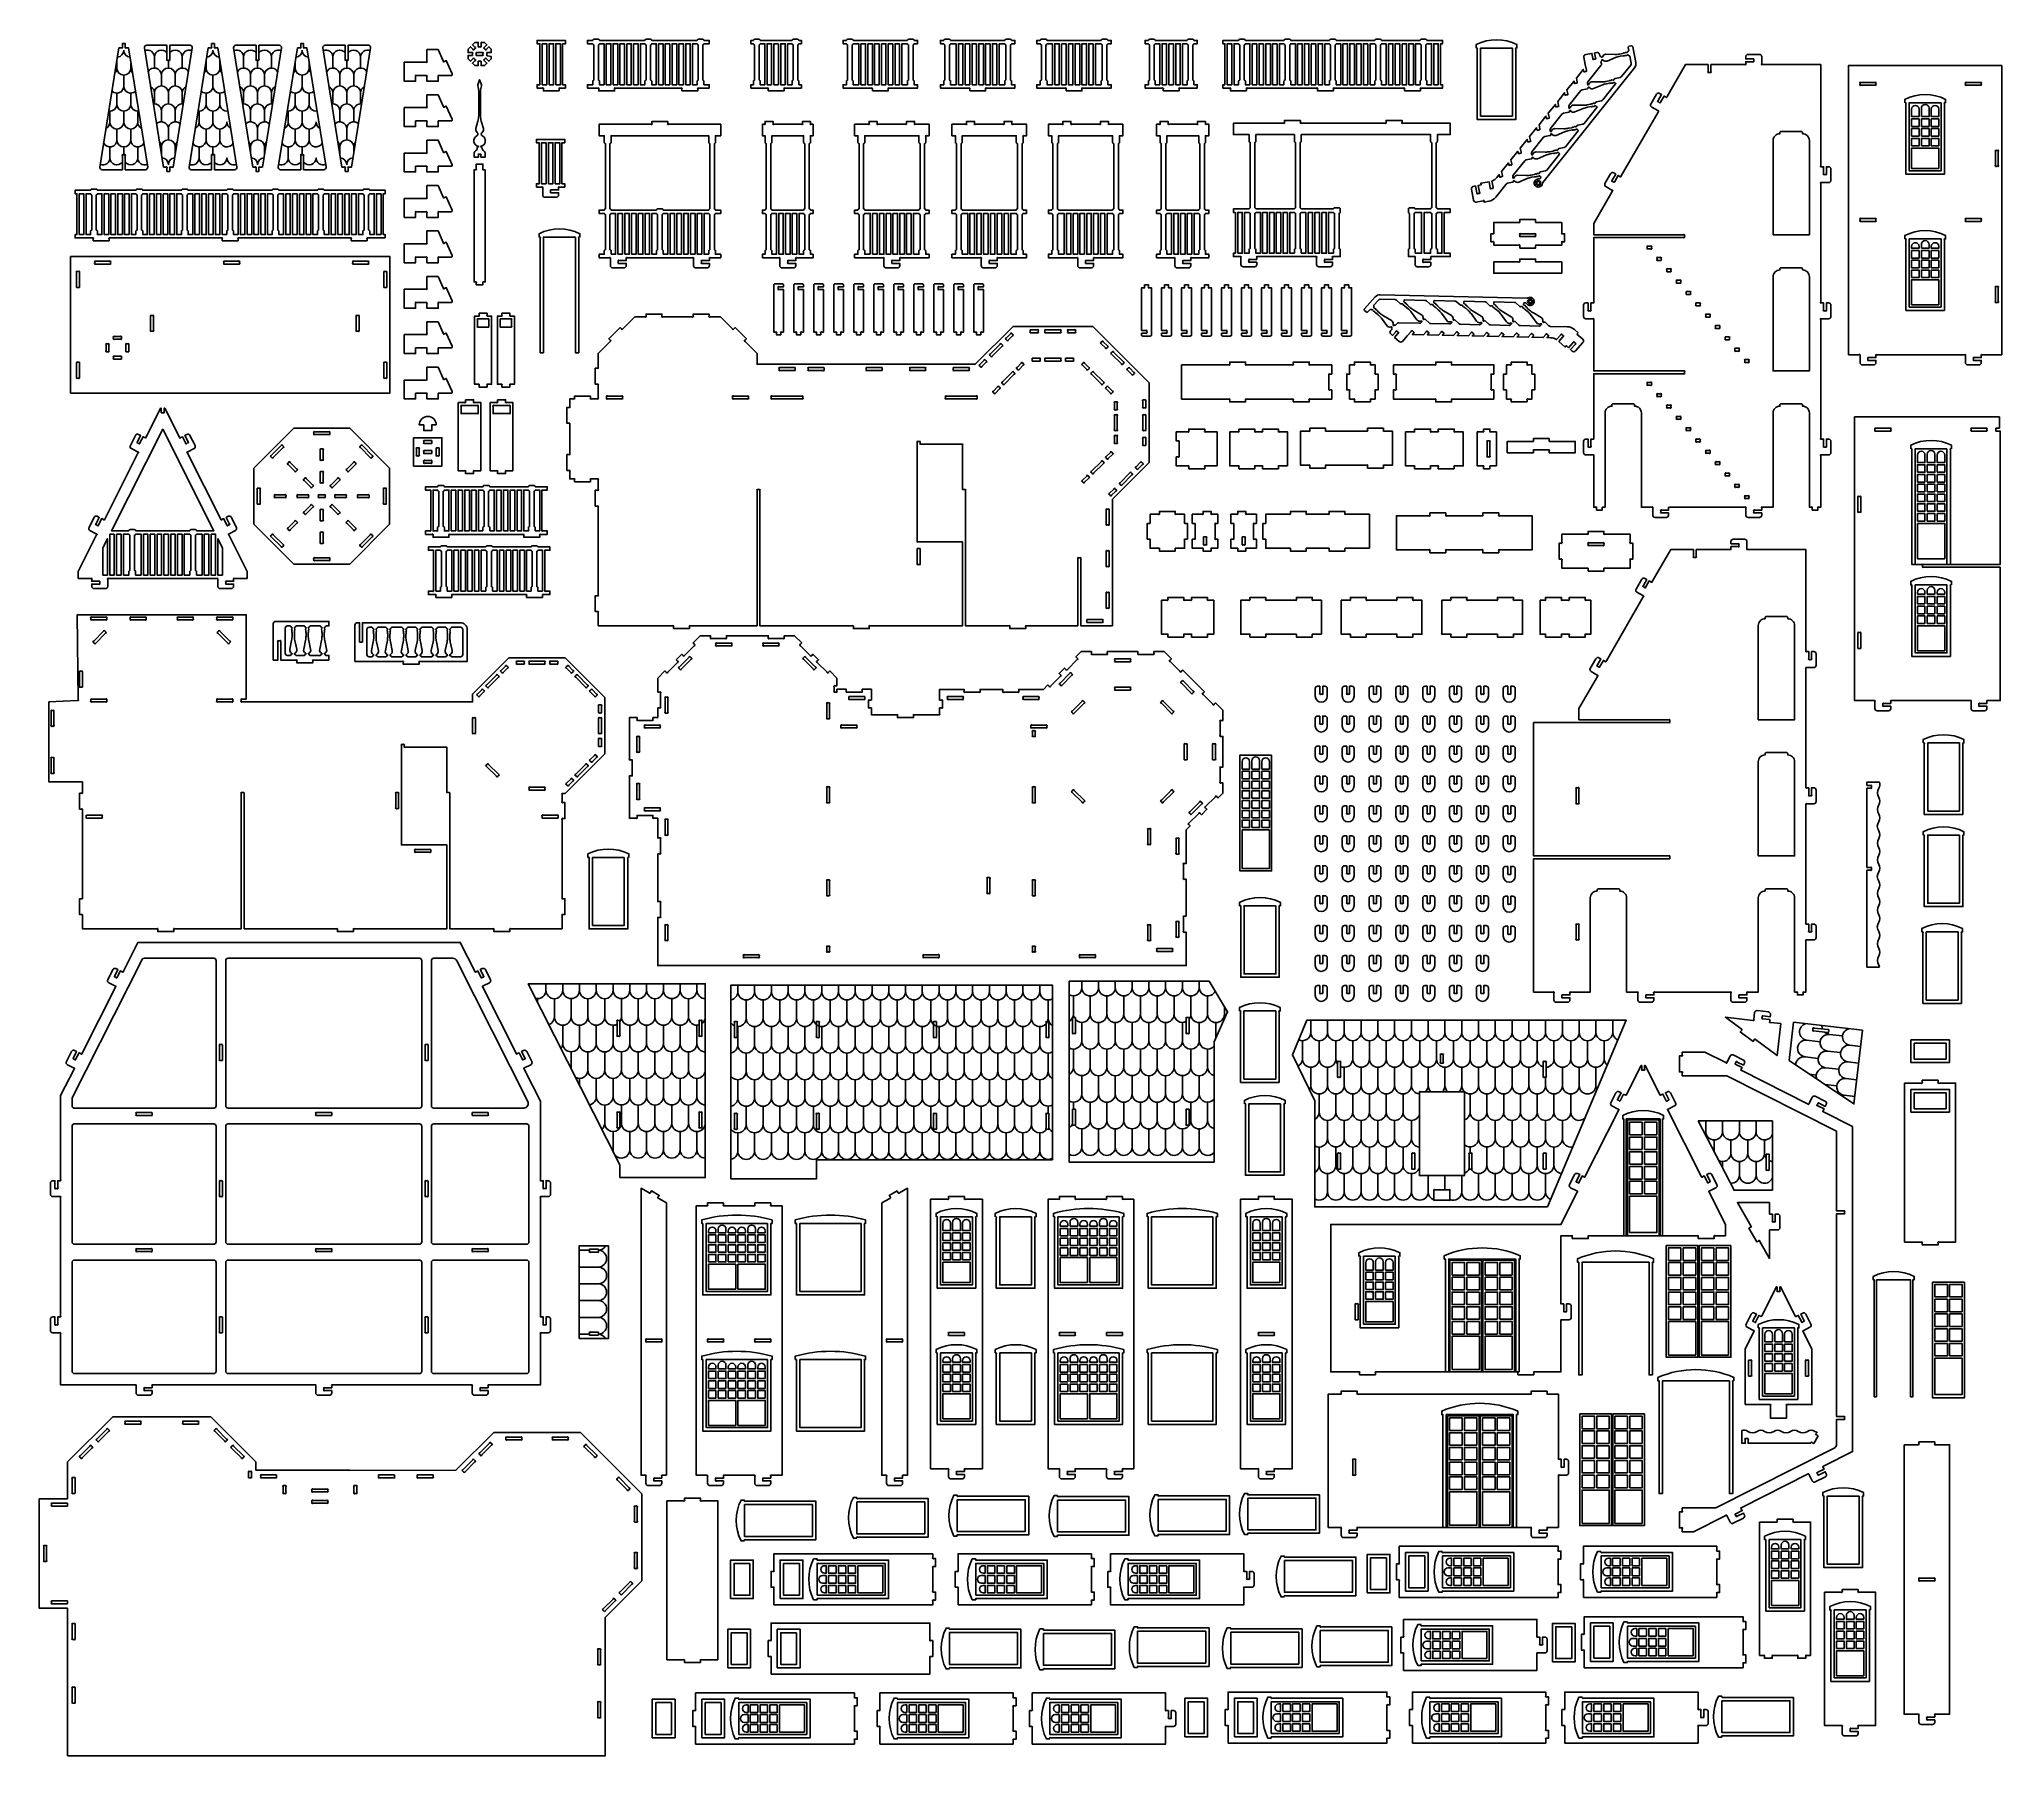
# Model space of a CAD drawing. Extents: x -47 to 298, y -129 to 173.
import ezdxf

# ---------------------------------------------------------------- set-up
doc = ezdxf.new("R2010")
doc.units = 0
doc.header["$MEASUREMENT"] = 0
doc.layers.get('0').update_dxf_attribs({"linetype": 'CONTINUOUS'})

msp = doc.modelspace()

# ---------------------------------------------------------------- linework, layer by layer
for points in [[(44.17, 164.24), (44.17, 164.57, -1), (44.35, 164.74), (45.27, 164.74), (45.27, 165.34), (44.77, 165.34), (44.77, 172.54), (45.27, 172.54), (45.27, 173.14), (40.27, 173.14), (40.27, 172.54), (40.77, 172.54), (40.77, 165.34), (40.27, 165.34), (40.27, 164.74), (41.19, 164.74, -1), (41.37, 164.57), (41.37, 164.24)], [(65.8, 164.24), (65.8, 164.57, 1), (65.62, 164.74), (59.87, 164.74), (54.11, 164.74, 1), (53.94, 164.57), (53.94, 164.24), (51.14, 164.24), (51.14, 164.57, 1), (50.96, 164.74), (49.14, 164.74), (49.14, 165.34), (50.07, 165.34), (50.07, 165.94, -0.414214), (50.27, 166.14), (50.27, 172.34, -0.414214), (50.07, 172.54), (49.14, 172.54), (49.14, 173.14), (50.07, 173.14, -0.414214), (50.27, 173.34), (51.07, 173.34, -0.414214), (51.27, 173.14), (59.27, 173.14, -0.414214), (59.47, 173.34), (60.27, 173.34, -0.414214), (60.47, 173.14), (68.47, 173.14, -0.414214), (68.67, 173.34), (69.47, 173.34, -0.414214), (69.67, 173.14), (70.6, 173.14), (70.6, 172.54), (69.67, 172.54, -0.414214), (69.47, 172.34), (69.47, 166.14, -0.414214), (69.67, 165.94), (69.67, 165.34), (70.6, 165.34), (70.6, 164.74), (68.78, 164.74, 1), (68.6, 164.57), (68.6, 164.24)], [(81.01, 164.24), (81.01, 164.57, 1), (80.83, 164.74), (77.95, 164.74), (77.95, 165.34), (78.41, 165.34), (78.41, 165.94, -0.414214), (78.61, 166.14), (78.61, 172.34, -0.414214), (78.41, 172.54), (77.95, 172.54), (77.95, 173.14), (78.41, 173.14, -0.414214), (78.61, 173.34), (79.41, 173.34, -0.414214), (79.61, 173.14), (85.21, 173.14, -0.414214), (85.41, 173.34), (86.21, 173.34, -0.414214), (86.41, 173.14), (86.87, 173.14), (86.87, 172.54), (86.41, 172.54, -0.414214), (86.21, 172.34), (86.21, 166.14, -0.414214), (86.41, 165.94), (86.41, 165.34), (86.87, 165.34), (86.87, 164.74), (83.98, 164.74, 1), (83.81, 164.57), (83.81, 164.24)], [(99.36, 164.24), (99.36, 164.57, 1), (99.18, 164.74), (94.19, 164.74), (94.19, 165.34), (94.79, 165.34), (94.79, 165.94, -0.414214), (94.99, 166.14), (94.99, 172.34, -0.414214), (94.79, 172.54), (94.19, 172.54), (94.19, 173.14), (94.79, 173.14, -0.414214), (94.99, 173.34), (95.79, 173.34, -0.414214), (95.99, 173.14), (105.53, 173.14, -0.414214), (105.73, 173.34), (106.53, 173.34, -0.414214), (106.73, 173.14), (107.33, 173.14), (107.33, 172.54), (106.73, 172.54, -0.414214), (106.53, 172.34), (106.53, 166.14, -0.414214), (106.73, 165.94), (106.73, 165.34), (107.33, 165.34), (107.33, 164.74), (102.34, 164.74, 1), (102.16, 164.57), (102.16, 164.24)], [(116.53, 164.24), (116.53, 164.57, 1), (116.35, 164.74), (111.36, 164.74), (111.36, 165.34), (111.96, 165.34), (111.96, 165.94, -0.414214), (112.16, 166.14), (112.16, 172.34, -0.414214), (111.96, 172.54), (111.36, 172.54), (111.36, 173.14), (111.96, 173.14, -0.414214), (112.16, 173.34), (112.96, 173.34, -0.414214), (113.16, 173.14), (122.69, 173.14, -0.414214), (122.89, 173.34), (123.69, 173.34, -0.414214), (123.89, 173.14), (124.5, 173.14), (124.5, 172.54), (123.89, 172.54, -0.414214), (123.69, 172.34), (123.69, 166.14, -0.414214), (123.89, 165.94), (123.89, 165.34), (124.5, 165.34), (124.5, 164.74), (119.5, 164.74, 1), (119.33, 164.57), (119.33, 164.24)], [(133.51, 164.24), (133.51, 164.57, 1), (133.34, 164.74), (128.34, 164.74), (128.34, 165.34), (128.95, 165.34), (128.95, 165.94, -0.414214), (129.15, 166.14), (129.15, 172.34, -0.414214), (128.95, 172.54), (128.34, 172.54), (128.34, 173.14), (128.95, 173.14, -0.414214), (129.15, 173.34), (129.95, 173.34, -0.414214), (130.15, 173.14), (139.68, 173.14, -0.414214), (139.88, 173.34), (140.68, 173.34, -0.414214), (140.88, 173.14), (141.48, 173.14), (141.48, 172.54), (140.88, 172.54, -0.414214), (140.68, 172.34), (140.68, 166.14, -0.414214), (140.88, 165.94), (140.88, 165.34), (141.48, 165.34), (141.48, 164.74), (136.49, 164.74, 1), (136.31, 164.57), (136.31, 164.24)], [(150.63, 164.24), (150.63, 164.57, 1), (150.46, 164.74), (147.43, 164.74), (147.43, 165.34), (148.03, 165.34), (148.03, 165.94, -0.414214), (148.23, 166.14), (148.23, 172.34, -0.414214), (148.03, 172.54), (147.43, 172.54), (147.43, 173.14), (148.03, 173.14, -0.414214), (148.23, 173.34), (149.03, 173.34, -0.414214), (149.23, 173.14), (154.83, 173.14, -0.414214), (155.03, 173.34), (155.83, 173.34, -0.414214), (156.03, 173.14), (156.63, 173.14), (156.63, 172.54), (156.03, 172.54, -0.414214), (155.83, 172.34), (155.83, 166.14, -0.414214), (156.03, 165.94), (156.03, 165.34), (156.63, 165.34), (156.63, 164.74), (153.61, 164.74, 1), (153.43, 164.57), (153.43, 164.24)], [(165.29, 164.24), (165.29, 164.57, -1), (165.46, 164.74), (177.66, 164.74, -1), (177.83, 164.57), (177.83, 164.24), (180.63, 164.24), (180.63, 164.57, -1), (180.81, 164.74), (193, 164.74, -1), (193.18, 164.57), (193.18, 164.24), (195.98, 164.24), (195.98, 164.57, -1), (196.16, 164.74), (199.88, 164.74), (199.88, 165.34), (199.52, 165.34), (199.52, 172.54), (199.88, 172.54), (199.88, 173.14), (197.12, 173.14, 0.414214), (196.92, 173.34), (196.12, 173.34, 0.414214), (195.92, 173.14), (189.12, 173.14, 0.414214), (188.92, 173.34), (188.12, 173.34, 0.414214), (187.92, 173.14), (181.12, 173.14, 0.414214), (180.92, 173.34), (180.12, 173.34, 0.414214), (179.92, 173.14), (173.12, 173.14, 0.414214), (172.92, 173.34), (172.12, 173.34, 0.414214), (171.92, 173.14), (165.12, 173.14, 0.414214), (164.92, 173.34), (164.12, 173.34, 0.414214), (163.92, 173.14), (161.16, 173.14), (161.16, 172.54), (161.52, 172.54), (161.52, 165.34), (161.16, 165.34), (161.16, 164.74), (162.31, 164.74, -1), (162.49, 164.57), (162.49, 164.24)], [(205.78, 171.8), (205.8, 171.8, -1), (205.98, 171.62), (205.98, 159.2), (212.78, 159.2), (212.78, 171.62, -1), (212.96, 171.8), (212.98, 171.8), (212.98, 172.4, 0.238913), (205.78, 172.4)], [(-33.43, 171.81), (-33.01, 171.81, 1), (-32.83, 171.99), (-32.83, 172.59), (-32.33, 172.59), (-32.33, 171.99, 1), (-32.16, 171.81), (-31.74, 171.81), (-28.37, 150.83, -0.464243), (-28.77, 150.36), (-32.33, 150.36), (-32.33, 152.83, 1), (-32.51, 153), (-32.66, 153, 1), (-32.83, 152.83), (-32.83, 150.36), (-36.4, 150.36, -0.464243), (-36.79, 150.83)], [(-25.58, 150.83), (-25.16, 150.83, -1), (-24.98, 150.65), (-24.98, 150.05), (-24.48, 150.05), (-24.48, 150.65, -1), (-24.3, 150.83), (-23.88, 150.83), (-20.52, 171.81, 0.464243), (-20.91, 172.28), (-24.48, 172.28), (-24.48, 169.81, -1), (-24.66, 169.64), (-24.8, 169.64, -1), (-24.98, 169.81), (-24.98, 172.28), (-28.55, 172.28, 0.464243), (-28.94, 171.81)], [(-17.71, 171.81), (-17.29, 171.81, 1), (-17.11, 171.99), (-17.11, 172.59), (-16.61, 172.59), (-16.61, 171.99, 1), (-16.43, 171.81), (-16.01, 171.81), (-12.65, 150.83, -0.464243), (-13.04, 150.36), (-16.61, 150.36), (-16.61, 152.83, 1), (-16.79, 153), (-16.93, 153, 1), (-17.11, 152.83), (-17.11, 150.36), (-20.68, 150.36, -0.464243), (-21.07, 150.83)], [(-9.85, 150.83), (-9.44, 150.83, -1), (-9.26, 150.65), (-9.26, 150.05), (-8.76, 150.05), (-8.76, 150.65, -1), (-8.58, 150.83), (-8.16, 150.83), (-4.8, 171.81, 0.464243), (-5.19, 172.28), (-8.76, 172.28), (-8.76, 169.81, -1), (-8.94, 169.64), (-9.08, 169.64, -1), (-9.26, 169.81), (-9.26, 172.28), (-12.83, 172.28, 0.464243), (-13.22, 171.81)], [(-1.98, 171.81), (-1.56, 171.81, 1), (-1.39, 171.99), (-1.39, 172.59), (-0.89, 172.59), (-0.89, 171.99, 1), (-0.71, 171.81), (-0.29, 171.81), (3.07, 150.83, -0.464243), (2.68, 150.36), (-0.89, 150.36), (-0.89, 152.83, 1), (-1.06, 153), (-1.21, 153, 1), (-1.39, 152.83), (-1.39, 150.36), (-4.96, 150.36, -0.464243), (-5.35, 150.83)], [(5.87, 150.83), (6.29, 150.83, -1), (6.46, 150.65), (6.46, 150.05), (6.96, 150.05), (6.96, 150.65, -1), (7.14, 150.83), (7.56, 150.83), (10.93, 171.81, 0.464243), (10.53, 172.28), (6.96, 172.28), (6.96, 169.81, -1), (6.79, 169.64), (6.64, 169.64, -1), (6.46, 169.81), (6.46, 172.28), (2.9, 172.28, 0.464243), (2.5, 171.81)], [(20.85, 171.56), (20.85, 169.47, -1), (20.68, 169.29), (16.85, 169.29), (16.85, 165.95), (18.85, 165.95), (18.85, 166.78, -1), (19.03, 166.95), (20.68, 166.95, -1), (20.85, 166.78), (20.85, 165.95), (22.85, 165.95), (22.85, 166.78, -1), (23.03, 166.95), (25.12, 166.95, 0.543691), (25.31, 167.24), (24.26, 169.57), (23.96, 169.44, -1), (23.73, 169.53), (22.82, 171.56)], [(31.42, 170.81), (31.42, 170.62, 1), (31.56, 170.45), (32.2, 170.28), (32.2, 169.89), (31.77, 169.47), (31.35, 169.89, 1), (31.1, 169.89), (31, 169.79, 1), (31, 169.54), (31.42, 169.11), (31, 168.69), (30.4, 168.69), (30.4, 169.29, 1), (30.23, 169.46), (30.08, 169.46, 1), (29.9, 169.29), (29.9, 168.69), (29.31, 168.69), (28.88, 169.11), (29.3, 169.54, 1), (29.3, 169.79), (29.2, 169.89, 1), (28.95, 169.89), (28.53, 169.47), (28.11, 169.89), (28.11, 170.49), (28.7, 170.49, 1), (28.88, 170.66), (28.88, 170.81, 1), (28.7, 170.99), (28.11, 170.99), (28.11, 171.58), (28.53, 172.01), (28.95, 171.58, 1), (29.2, 171.58), (29.3, 171.69, 1), (29.3, 171.94), (28.88, 172.36), (29.31, 172.78), (29.9, 172.78), (29.9, 172.19, 1), (30.08, 172.01), (30.23, 172.01, 1), (30.4, 172.19), (30.4, 172.78), (31, 172.78), (31.42, 172.36), (31, 171.94, 1), (31, 171.69), (31.1, 171.58, 1), (31.35, 171.58), (31.77, 172.01), (32.2, 171.58), (32.2, 170.99), (31.6, 170.99, 1)], [(29.72, 170.99), (30.56, 170.99, -1), (30.73, 170.81), (30.73, 170.66, -1), (30.56, 170.49), (29.72, 170.49, -1), (29.55, 170.66), (29.55, 170.81, -1)], [(51.27, 165.34), (51.27, 165.94, 0.414214), (51.07, 166.14), (51.07, 172.34, 0.414214), (51.27, 172.54), (52.07, 172.54), (52.07, 165.34)], [(59.47, 166.14), (59.47, 172.34, -0.414214), (59.27, 172.54), (58.47, 172.54), (58.47, 165.34), (59.27, 165.34), (59.27, 165.94, -0.414214)], [(60.27, 166.14), (60.27, 172.34, 0.414214), (60.47, 172.54), (61.27, 172.54), (61.27, 165.34), (60.47, 165.34), (60.47, 165.94, 0.414214)], [(68.47, 165.34), (68.47, 165.94, -0.414214), (68.67, 166.14), (68.67, 172.34, -0.414214), (68.47, 172.54), (67.67, 172.54), (67.67, 165.34)], [(79.41, 166.14), (79.41, 172.34, 0.414214), (79.61, 172.54), (80.41, 172.54), (80.41, 165.34), (79.61, 165.34), (79.61, 165.94, 0.414214)], [(85.41, 166.14), (85.41, 172.34, -0.414214), (85.21, 172.54), (84.41, 172.54), (84.41, 165.34), (85.21, 165.34), (85.21, 165.94, -0.414214)], [(96.96, 165.34), (95.99, 165.34), (95.99, 165.94, 0.414214), (95.79, 166.14), (95.79, 172.34, 0.414214), (95.99, 172.54), (96.96, 172.54)], [(104.56, 165.34), (105.53, 165.34), (105.53, 165.94, -0.414214), (105.73, 166.14), (105.73, 172.34, -0.414214), (105.53, 172.54), (104.56, 172.54)], [(114.13, 165.34), (113.16, 165.34), (113.16, 165.94, 0.414214), (112.96, 166.14), (112.96, 172.34, 0.414214), (113.16, 172.54), (114.13, 172.54)], [(121.73, 165.34), (122.69, 165.34), (122.69, 165.94, -0.414214), (122.89, 166.14), (122.89, 172.34, -0.414214), (122.69, 172.54), (121.73, 172.54)], [(131.11, 165.34), (130.15, 165.34), (130.15, 165.94, 0.414214), (129.95, 166.14), (129.95, 172.34, 0.414214), (130.15, 172.54), (131.11, 172.54)], [(138.71, 165.34), (139.68, 165.34), (139.68, 165.94, -0.414214), (139.88, 166.14), (139.88, 172.34, -0.414214), (139.68, 172.54), (138.71, 172.54)], [(149.03, 166.14), (149.03, 172.34, 0.414214), (149.23, 172.54), (150.03, 172.54), (150.03, 165.34), (149.23, 165.34), (149.23, 165.94, 0.414214)], [(155.03, 166.14), (155.03, 172.34, -0.414214), (154.83, 172.54), (154.03, 172.54), (154.03, 165.34), (154.83, 165.34), (154.83, 165.94, -0.414214)], [(164.12, 166.14), (164.12, 172.34, -0.414214), (163.92, 172.54), (163.12, 172.54), (163.12, 165.34), (163.92, 165.34), (163.92, 165.94, -0.414214)], [(164.92, 166.14), (164.92, 172.34, 0.414214), (165.12, 172.54), (165.92, 172.54), (165.92, 165.34), (165.12, 165.34), (165.12, 165.94, 0.414214)], [(171.92, 165.34), (171.92, 165.94, -0.414214), (172.12, 166.14), (172.12, 172.34, -0.414214), (171.92, 172.54), (171.12, 172.54), (171.12, 165.34)], [(173.12, 165.34), (173.12, 165.94, 0.414214), (172.92, 166.14), (172.92, 172.34, 0.414214), (173.12, 172.54), (173.92, 172.54), (173.92, 165.34)], [(180.12, 166.14), (180.12, 172.34, -0.414214), (179.92, 172.54), (179.12, 172.54), (179.12, 165.34), (179.92, 165.34), (179.92, 165.94, -0.414214)], [(180.92, 166.14), (180.92, 172.34, 0.414214), (181.12, 172.54), (181.92, 172.54), (181.92, 165.34), (181.12, 165.34), (181.12, 165.94, 0.414214)], [(187.92, 165.34), (187.92, 165.94, -0.414214), (188.12, 166.14), (188.12, 172.34, -0.414214), (187.92, 172.54), (187.12, 172.54), (187.12, 165.34)], [(189.12, 165.34), (189.12, 165.94, 0.414214), (188.92, 166.14), (188.92, 172.34, 0.414214), (189.12, 172.54), (189.92, 172.54), (189.92, 165.34)], [(196.12, 166.14), (196.12, 172.34, -0.414214), (195.92, 172.54), (195.12, 172.54), (195.12, 165.34), (195.92, 165.34), (195.92, 165.94, -0.414214)], [(196.92, 166.14), (196.92, 172.34, 0.414214), (197.12, 172.54), (197.92, 172.54), (197.92, 165.34), (197.12, 165.34), (197.12, 165.94, 0.414214)], [(208.07, 148.24), (208.27, 147.18, 1), (208.48, 147.04), (208.62, 147.07, 1), (208.76, 147.27), (208.56, 148.35, 0.140614), (209.46, 148.99), (209.87, 149.5), (209.92, 149.24, 1), (210.13, 149.1), (210.27, 149.13, 1), (210.41, 149.33), (210.28, 150.02), (211.52, 151.56), (211.57, 151.3, 1), (211.77, 151.16), (211.92, 151.19, 1), (212.06, 151.39), (211.93, 152.08), (213.16, 153.62), (213.21, 153.36, 1), (213.42, 153.22), (213.56, 153.25, 1), (213.7, 153.45), (213.57, 154.14), (214.81, 155.68), (214.86, 155.42, 1), (215.06, 155.28), (215.21, 155.31, 1), (215.35, 155.51), (215.22, 156.2), (216.45, 157.74), (216.5, 157.48, 1), (216.71, 157.34), (216.85, 157.37, 1), (216.99, 157.57), (216.87, 158.26), (218.1, 159.8), (218.15, 159.54, 1), (218.36, 159.4), (218.5, 159.42, 1), (218.64, 159.63), (218.51, 160.32), (219.75, 161.86), (219.8, 161.6, 1), (220, 161.46), (220.15, 161.48, 1), (220.29, 161.69), (220.16, 162.38), (221.39, 163.92), (221.44, 163.66, 1), (221.65, 163.52), (221.79, 163.54, 1), (221.93, 163.75), (221.8, 164.44), (223.04, 165.98), (223.09, 165.72, 1), (223.29, 165.58), (223.44, 165.6, 1), (223.58, 165.81), (223.45, 166.5), (224.68, 168.04), (224.73, 167.78, 1), (224.94, 167.64), (225.08, 167.66, 1), (225.23, 167.87), (225.03, 168.92), (224.79, 170.19, -0.414214), (225.11, 170.65), (226.19, 170.86), (226.35, 169.97, 1), (226.56, 169.83), (226.71, 169.86, 1), (226.85, 170.06), (226.68, 170.95), (227.07, 171.03, -0.414214), (227.54, 170.71), (227.6, 170.4, 0.352171), (227.67, 170.34, -0.352171), (227.86, 170.18), (227.87, 170.13), (227.9, 170.14, 0.272519), (228.06, 170.27, -0.328849), (228.66, 170.7), (230.25, 170.67, 0.051698), (231.07, 170.74), (231.64, 170.84, 0.366837), (231.65, 170.86, -0.600564), (231.72, 170.9, 0.39765), (231.75, 170.91, -0.39765), (231.81, 170.92, 0.39765), (231.83, 170.92, -0.594353), (231.91, 170.91, 0.584261), (231.94, 170.91, -0.375636), (232.36, 170.99, 0.187098), (232.39, 170.99, 0.294683), (232.54, 171.14, -0.244569), (232.66, 171.28, 0.352171), (232.71, 171.37), (232.61, 171.87, -0.414214), (232.77, 172.1), (233.16, 172.18, -0.414214), (233.4, 172.02), (233.92, 169.27, -0.21865), (233.68, 168.29), (217.54, 148.11, 0.134714), (217.46, 147.91, -0.655406), (216.19, 147.56, -0.655406), (216.79, 148.73, 0.245805), (217.13, 148.88), (217.21, 148.98, 0.507332), (217.18, 149.1, -0.156752), (217.09, 149.18, 0.294683), (216.89, 149.27, 0.187098), (216.86, 149.25, -0.375636), (216.44, 149.18, 0.584261), (216.41, 149.16, -0.594353), (216.35, 149.12, 0.39765), (216.32, 149.12, -0.39765), (216.26, 149.11, 0.39765), (216.23, 149.1, -0.600564), (216.16, 149.11, 0.366837), (216.13, 149.12), (215.57, 149.02, 0.051698), (214.78, 148.78), (213.31, 148.17, -0.328849), (212.59, 148.35, 0.272519), (212.4, 148.42), (212.37, 148.41), (212.38, 148.37, -0.414214), (212.22, 148.13), (211.32, 147.97, 0.179323), (211.09, 147.82), (209.23, 145.5, -0.179323), (208.04, 144.79), (207.23, 144.63), (207.21, 144.75, 1), (207, 144.89), (205.8, 144.66, -0.414214), (205.33, 144.98), (204.96, 146.94, -0.414214), (205.28, 147.41), (205.67, 147.49), (205.9, 146.28, 1), (206.1, 146.14), (206.25, 146.17, 1), (206.39, 146.38), (206.16, 147.58), (206.65, 147.67), (206.6, 147.96)], [(246.86, 167.48), (247.01, 167.48, 1), (247.18, 167.66), (247.18, 168.88), (253.14, 168.88, 1), (253.32, 169.06), (253.32, 169.38), (254.54, 169.38, 1), (254.72, 169.56), (254.72, 169.7, 1), (254.54, 169.88), (253.32, 169.88), (253.32, 170.28, -0.414214), (253.72, 170.68), (255.72, 170.68, -0.414214), (256.12, 170.28), (256.12, 169.06, 1), (256.29, 168.88), (266.52, 168.88), (266.52, 151.06, 1), (266.69, 150.88), (267.02, 150.88), (267.02, 149.66, 1), (267.19, 149.48), (267.34, 149.48, 1), (267.52, 149.66), (267.52, 150.88), (267.92, 150.88, -0.414214), (268.32, 150.48), (268.32, 148.48, -0.414214), (267.92, 148.08), (266.69, 148.08, 1), (266.52, 147.9), (266.52, 127.06, 1), (266.69, 126.88), (267.02, 126.88), (267.02, 125.66, 1), (267.19, 125.48), (267.34, 125.48, 1), (267.52, 125.66), (267.52, 126.88), (267.92, 126.88, -0.414214), (268.32, 126.48), (268.32, 124.48, -0.414214), (267.92, 124.08), (266.69, 124.08, 1), (266.52, 123.9), (266.52, 103.06, 1), (266.69, 102.88), (267.02, 102.88), (267.02, 101.66, 1), (267.19, 101.48), (267.34, 101.48, 1), (267.52, 101.66), (267.52, 102.88), (267.92, 102.88, -0.414214), (268.32, 102.48), (268.32, 100.48, -0.414214), (267.92, 100.08), (266.69, 100.08, 1), (266.52, 99.9), (266.52, 90.88), (266.19, 90.88, 1), (266.02, 90.7), (266.02, 90.38), (265.02, 90.38), (265.02, 90.7, 1), (264.84, 90.88), (264.52, 90.88), (264.52, 107.48, 0.414214), (263.32, 108.68), (263.32, 108.88, 0.414214), (263.12, 109.08), (259.52, 109.08, 0.414214), (259.32, 108.88), (259.32, 108.68, 0.414214), (258.12, 107.48), (258.12, 90.88), (256.29, 90.88, 1), (256.12, 90.7), (256.12, 90.38), (254.89, 90.38, 1), (254.72, 90.2), (254.72, 90.06, 1), (254.89, 89.88), (256.12, 89.88), (256.12, 89.48, -0.414214), (255.72, 89.08), (253.72, 89.08, -0.414214), (253.32, 89.48), (253.32, 90.7, 1), (253.14, 90.88), (239.89, 90.88, 1), (239.72, 90.7), (239.72, 90.38), (238.49, 90.38, 1), (238.32, 90.2), (238.32, 90.06, 1), (238.49, 89.88), (239.72, 89.88), (239.72, 89.48, -0.414214), (239.32, 89.08), (237.32, 89.08, -0.414214), (236.92, 89.48), (236.92, 90.7, 1), (236.74, 90.88), (234.92, 90.88), (234.92, 107.48, 0.414214), (233.72, 108.68), (233.72, 108.88, 0.414214), (233.52, 109.08), (229.92, 109.08, 0.414214), (229.72, 108.88), (229.72, 108.68, 0.414214), (228.52, 107.48), (228.52, 90.88), (228.19, 90.88, 1), (228.02, 90.7), (228.02, 90.38), (227.02, 90.38), (227.02, 90.7, 1), (226.84, 90.88), (226.52, 90.88), (226.52, 99.9, 1), (226.34, 100.08), (225.12, 100.08, -0.414214), (224.72, 100.48), (224.72, 102.48, -0.414214), (225.12, 102.88), (225.52, 102.88), (225.52, 101.66, 1), (225.69, 101.48), (225.84, 101.48, 1), (226.02, 101.66), (226.02, 102.88), (226.34, 102.88, 1), (226.52, 103.06), (226.52, 114.38), (242.34, 114.38, 1), (242.52, 114.56), (242.52, 114.7, 1), (242.34, 114.88), (226.52, 114.88), (226.52, 123.9, 1), (226.34, 124.08), (225.12, 124.08, -0.414214), (224.72, 124.48), (224.72, 126.48, -0.414214), (225.12, 126.88), (225.52, 126.88), (225.52, 125.66, 1), (225.69, 125.48), (225.84, 125.48, 1), (226.02, 125.66), (226.02, 126.88), (226.34, 126.88, 1), (226.52, 127.06), (226.52, 138.38), (242.34, 138.38, 1), (242.52, 138.56), (242.52, 138.7, 1), (242.34, 138.88), (226.52, 138.88), (226.52, 140.88), (229.77, 146.52, 1), (229.71, 146.76), (228.65, 147.37, -0.414214), (228.5, 147.92), (229.5, 149.65, -0.414214), (230.05, 149.79), (230.39, 149.59), (229.78, 148.53, 1), (229.85, 148.29), (229.97, 148.22, 1), (230.21, 148.28), (230.83, 149.34), (231.11, 149.18, 1), (231.35, 149.25), (237.85, 160.52, 1), (237.79, 160.76), (236.73, 161.37, -0.414214), (236.58, 161.92), (237.58, 163.65, -0.414214), (238.13, 163.79), (238.48, 163.59), (237.86, 162.53, 1), (237.93, 162.29), (238.06, 162.22, 1), (238.3, 162.28), (238.91, 163.34), (239.19, 163.18, 1), (239.43, 163.25), (242.68, 168.88), (246.68, 168.88), (246.68, 167.66, 1)], [(232.82, 170.41, -0.251154), (232.66, 170.5, 0.294683), (232.46, 170.59, 0.187098), (232.44, 170.58, -0.375636), (232.02, 170.5, 0.584261), (231.99, 170.48, -0.594353), (231.92, 170.45, 0.39765), (231.9, 170.44, -0.39765), (231.84, 170.43, 0.39765), (231.81, 170.43, -0.600564), (231.73, 170.44, 0.366837), (231.71, 170.45), (231.15, 170.34, 0.051698), (230.36, 170.11), (228.89, 169.5, -0.328849), (228.17, 169.68, 0.272519), (227.98, 169.74), (227.95, 169.74), (227.95, 169.69, -0.352171), (227.84, 169.47, 0.352171), (227.79, 169.38), (227.86, 169.03, -0.21865), (227.78, 168.7), (225.5, 165.86, 0.21865), (225.42, 165.53), (225.46, 165.28), (225.5, 165.29, 0.272519), (225.65, 165.42, -0.328849), (226.25, 165.85), (227.84, 165.82, 0.051698), (228.67, 165.89), (229.23, 166, 0.366837), (229.24, 166.02, -0.600564), (229.31, 166.05, 0.39765), (229.34, 166.06, -0.39765), (229.4, 166.07, 0.39765), (229.43, 166.08, -0.594353), (229.5, 166.07, 0.584261), (229.54, 166.06, -0.375636), (229.95, 166.14, 0.187098), (229.98, 166.14, 0.294683), (230.13, 166.29, -0.302722), (230.29, 166.45), (230.31, 166.45), (231.19, 166.62, 0.179323), (231.42, 166.76), (233.05, 168.79, 0.21865), (233.13, 169.12), (232.9, 170.35, 0.352171)], [(30.61, 156.35, -0.718799), (30.3, 154.45, -0.374013), (30.58, 153.92, -0.284044), (31.13, 153.03), (31.13, 152.57), (30.35, 152.57), (30.35, 152.89, 1), (30.17, 153.07), (30.11, 153.07, 1), (29.93, 152.89), (29.93, 152.57), (29.15, 152.57), (29.15, 153.03, -0.284044), (29.69, 153.92, -0.374013), (29.97, 154.45, -0.718799), (29.67, 156.35, 0.544401), (29.71, 156.91, -0.306065), (29.48, 157.64), (29.84, 158.93, 0.070039), (29.97, 159.84), (29.97, 164.18, 0.071071), (29.84, 165.11, -0.166187), (29.86, 165.5), (30.14, 166.22), (30.42, 165.5, -0.166187), (30.44, 165.11, 0.071071), (30.3, 164.18), (30.3, 159.84, 0.070039), (30.43, 158.93), (30.8, 157.64, -0.306065), (30.56, 156.91, 0.544401)], [(298.43, 168.74), (298.43, 117.75), (295.01, 117.75, 1), (294.83, 117.57), (294.83, 117.25), (293.61, 117.25, 1), (293.43, 117.07), (293.43, 116.93, 1), (293.61, 116.75), (294.83, 116.75), (294.83, 116.35, -0.414214), (294.43, 115.95), (292.43, 115.95, -0.414214), (292.03, 116.35), (292.03, 117.57, 1), (291.86, 117.75), (276.42, 117.75, 1), (276.25, 117.57), (276.25, 117.25), (275.02, 117.25, 1), (274.85, 117.07), (274.85, 116.93, 1), (275.02, 116.75), (276.25, 116.75), (276.25, 116.35, -0.414214), (275.85, 115.95), (273.85, 115.95, -0.414214), (273.45, 116.35), (273.45, 117.57, 1), (273.27, 117.75), (271.45, 117.75), (271.45, 168.74)], [(20.85, 163.56), (20.85, 161.47, -1), (20.68, 161.29), (16.85, 161.29), (16.85, 157.95), (18.85, 157.95), (18.85, 158.78, -1), (19.03, 158.95), (20.68, 158.95, -1), (20.85, 158.78), (20.85, 157.95), (22.85, 157.95), (22.85, 158.78, -1), (23.03, 158.95), (25.12, 158.95, 0.543691), (25.31, 159.24), (24.26, 161.57), (23.96, 161.44, -1), (23.73, 161.53), (22.82, 163.56)], [(225.95, 161.9, -0.600564), (226.02, 161.93, 0.39765), (226.05, 161.94, -0.39765), (226.11, 161.95, 0.39765), (226.13, 161.96, -0.594353), (226.21, 161.95, 0.584261), (226.24, 161.94, -0.375636), (226.66, 162.02, 0.187098), (226.69, 162.02, 0.294683), (226.84, 162.17, -0.302722), (227, 162.33), (227.02, 162.33), (227.89, 162.5, 0.179323), (228.13, 162.64), (230.38, 165.46, 0.507332), (230.35, 165.58, -0.156752), (230.25, 165.66, 0.294683), (230.06, 165.74, 0.187098), (230.03, 165.73, -0.375636), (229.61, 165.66, 0.584261), (229.58, 165.64, -0.594353), (229.52, 165.6, 0.39765), (229.49, 165.6, -0.39765), (229.43, 165.58, 0.39765), (229.4, 165.58, -0.600564), (229.33, 165.59, 0.366837), (229.3, 165.6), (228.74, 165.5, 0.051698), (227.95, 165.26), (226.48, 164.65, -0.328849), (225.76, 164.83, 0.272519), (225.57, 164.9), (225.54, 164.89), (225.55, 164.85, -0.414214), (225.39, 164.61), (224.49, 164.44, 0.179323), (224.25, 164.3), (222.21, 161.74, 0.21865), (222.13, 161.41), (222.17, 161.16), (222.2, 161.17, 0.272519), (222.36, 161.3, -0.328849), (222.96, 161.73), (224.55, 161.7, 0.051698), (225.37, 161.77), (225.94, 161.88, 0.366837)], [(273.62, 165.75), (276.07, 165.75, -1), (276.25, 165.57), (276.25, 165.43, -1), (276.07, 165.25), (273.62, 165.25, -1), (273.45, 165.43), (273.45, 165.57, -1)], [(281.34, 162.15), (281.36, 162.15, -1), (281.54, 161.97), (281.54, 149.55), (288.34, 149.55), (288.34, 161.97, -1), (288.52, 162.15), (288.54, 162.15), (288.54, 162.75, 0.238913), (281.34, 162.75)], [(294.66, 165.25), (292.21, 165.25, -1), (292.03, 165.43), (292.03, 165.57, -1), (292.21, 165.75), (294.66, 165.75, -1), (294.83, 165.57), (294.83, 165.43, -1)], [(221.26, 157.58, 0.051698), (222.08, 157.65), (222.64, 157.76, 0.366837), (222.66, 157.78, -0.600564), (222.73, 157.81, 0.39765), (222.76, 157.82, -0.39765), (222.81, 157.83, 0.39765), (222.84, 157.84, -0.594353), (222.92, 157.83, 0.584261), (222.95, 157.82, -0.375636), (223.37, 157.9, 0.187098), (223.4, 157.9, 0.294683), (223.55, 158.05, -0.302722), (223.71, 158.21), (223.73, 158.21), (224.6, 158.38, 0.179323), (224.84, 158.52), (227.09, 161.34, 0.507332), (227.06, 161.46, -0.156752), (226.96, 161.54, 0.294683), (226.76, 161.63, 0.187098), (226.74, 161.61, -0.375636), (226.32, 161.54, 0.584261), (226.29, 161.52, -0.594353), (226.22, 161.48, 0.39765), (226.2, 161.48, -0.39765), (226.14, 161.46, 0.39765), (226.11, 161.46, -0.600564), (226.03, 161.47, 0.366837), (226.01, 161.48), (225.45, 161.38, 0.051698), (224.66, 161.14), (223.19, 160.53, -0.328849), (222.47, 160.71, 0.272519), (222.28, 160.78), (222.25, 160.77), (222.25, 160.73, -0.414214), (222.1, 160.49), (221.2, 160.32, 0.179323), (220.96, 160.18), (218.91, 157.62, 0.21865), (218.83, 157.29), (218.88, 157.05), (218.91, 157.05, 0.272519), (219.07, 157.19, -0.328849), (219.67, 157.61)], [(283.86, 161.03), (283.86, 159.71), (282.54, 159.71), (282.54, 161.03, -1)], [(284.26, 159.71), (284.26, 161.17, -1), (285.62, 161.17), (285.62, 159.71)], [(286.02, 161.03), (286.02, 159.71), (287.34, 159.71), (287.34, 161.03, 1)], [(40.15, 147.29), (41.07, 147.29, -1), (41.25, 147.11), (41.25, 145.89, 0.414214), (41.65, 145.49), (43.65, 145.49, 0.414214), (44.05, 145.89), (44.05, 146.29), (42.83, 146.29, -1), (42.65, 146.46), (42.65, 146.61, -1), (42.83, 146.79), (44.05, 146.79), (44.05, 147.11, -1), (44.23, 147.29), (45.15, 147.29), (45.15, 147.89), (44.65, 147.89), (44.65, 155.09), (45.15, 155.09), (45.15, 155.69), (40.15, 155.69), (40.15, 155.09), (40.65, 155.09), (40.65, 147.89), (40.15, 147.89)], [(53.18, 133.45), (53.18, 134.67, 1), (53, 134.85), (51.18, 134.85), (51.18, 135.45), (52.11, 135.45), (52.11, 136.05, -0.414214), (52.31, 136.25), (52.31, 142.45, -0.414214), (52.11, 142.65), (51.18, 142.65), (51.18, 143.25), (52.11, 143.25, -0.414214), (52.31, 143.45), (52.31, 154.95, -0.414214), (52.11, 155.15), (52.11, 156.35), (51.18, 156.35), (51.18, 158.35), (60.33, 158.35, 1), (60.51, 158.52), (60.51, 158.85), (63.31, 158.85), (63.31, 158.52, 1), (63.49, 158.35), (72.64, 158.35), (72.64, 156.35), (71.71, 156.35), (71.71, 155.15, -0.414214), (71.51, 154.95), (71.51, 143.45, -0.414214), (71.71, 143.25), (72.64, 143.25), (72.64, 142.65), (71.71, 142.65, -0.414214), (71.51, 142.45), (71.51, 136.25, -0.414214), (71.71, 136.05), (71.71, 135.45), (72.64, 135.45), (72.64, 134.85), (70.82, 134.85, 1), (70.64, 134.67), (70.64, 134.35), (69.42, 134.35, 1), (69.24, 134.17), (69.24, 134.02, 1), (69.42, 133.85), (70.64, 133.85), (70.64, 133.45, -0.414214), (70.24, 133.05), (68.24, 133.05, -0.414214), (67.84, 133.45), (67.84, 134.67, 1), (67.67, 134.85), (61.91, 134.85), (56.16, 134.85, 1), (55.98, 134.67), (55.98, 134.35), (54.76, 134.35, 1), (54.58, 134.17), (54.58, 134.02, 1), (54.76, 133.85), (55.98, 133.85), (55.98, 133.45, -0.414214), (55.58, 133.05), (53.58, 133.05, -0.414214)], [(70.71, 143.45), (70.71, 154.95, -0.414214), (70.51, 155.15), (70.51, 156.35), (53.31, 156.35), (53.31, 155.15, -0.414214), (53.11, 154.95), (53.11, 143.45, -0.414214), (53.31, 143.25), (61.31, 143.25, -0.414214), (61.51, 143.45), (62.31, 143.45, -0.414214), (62.51, 143.25), (70.51, 143.25, -0.414214)], [(79.99, 134.85), (82.87, 134.84, -1), (83.05, 134.67), (83.05, 134.6), (83.05, 133.45, 0.414214), (83.45, 133.05), (85.45, 133.05, 0.414214), (85.85, 133.45), (85.85, 133.85), (84.63, 133.85, -1), (84.45, 134.02), (84.45, 134.17, -1), (84.63, 134.35), (85.85, 134.35), (85.85, 134.67, -1), (86.03, 134.85), (88.91, 134.85), (88.91, 135.45), (88.45, 135.45), (88.45, 136.05, 0.414214), (88.25, 136.25), (88.25, 142.45, 0.414214), (88.45, 142.65), (88.91, 142.65), (88.91, 143.25), (88.45, 143.25, 0.414214), (88.25, 143.45), (88.25, 154.95, 0.414214), (88.45, 155.15), (88.45, 156.35), (88.91, 156.35), (88.91, 158.35), (88.63, 158.35, -1), (88.45, 158.52), (88.45, 158.85), (87.05, 158.85), (87.05, 158.52, -1), (86.87, 158.35), (82.03, 158.35, -1), (81.85, 158.52), (81.85, 158.85), (80.45, 158.85), (80.45, 158.52, -1), (80.27, 158.35), (79.99, 158.35), (79.99, 156.35), (80.45, 156.35), (80.45, 155.15, 0.414214), (80.65, 154.95), (80.65, 143.45, 0.414214), (80.45, 143.25), (79.99, 143.25), (79.99, 142.65), (80.45, 142.65, 0.414214), (80.65, 142.45), (80.65, 136.25, 0.414214), (80.45, 136.05), (80.45, 135.45), (79.99, 135.45)], [(87.25, 143.25), (81.65, 143.25, 0.414214), (81.45, 143.45), (81.45, 154.95, 0.414214), (81.65, 155.15), (81.65, 156.35), (87.25, 156.35), (87.25, 155.15, 0.414214), (87.45, 154.95), (87.45, 143.45, 0.414214)], [(96.83, 143.25, -0.414214), (97.03, 143.45), (97.03, 154.95, -0.414214), (96.83, 155.15), (96.83, 156.35), (96.23, 156.35), (96.23, 158.35), (98.63, 158.35, 1), (98.8, 158.52), (98.8, 158.85), (100.2, 158.85), (100.2, 158.52, 1), (100.38, 158.35), (105.23, 158.35, 1), (105.4, 158.52), (105.4, 158.85), (106.8, 158.85), (106.8, 158.52, 1), (106.98, 158.35), (109.37, 158.35), (109.37, 156.35), (108.95, 156.35, 1), (108.77, 156.17), (108.77, 155.15, -0.414214), (108.57, 154.95), (108.57, 143.45, -0.414214), (108.77, 143.25), (109.37, 143.25), (109.37, 142.65), (108.77, 142.65, -0.414214), (108.57, 142.45), (108.57, 136.25, -0.414214), (108.77, 136.05), (108.77, 135.45), (109.37, 135.45), (109.37, 134.85), (104.38, 134.85, 1), (104.2, 134.67), (104.2, 134.35), (102.98, 134.35, 1), (102.8, 134.17), (102.8, 134.02, 1), (102.98, 133.85), (104.2, 133.85), (104.2, 133.45, -0.414214), (103.8, 133.05), (101.8, 133.05, -0.414214), (101.4, 133.45), (101.4, 134.67, 1), (101.23, 134.85), (96.23, 134.85), (96.23, 135.45), (96.83, 135.45), (96.83, 136.05, -0.414214), (97.03, 136.25), (97.03, 142.45, -0.414214), (96.83, 142.65), (96.23, 142.65), (96.23, 143.25)], [(107.57, 143.25), (98.03, 143.25, 0.414214), (97.83, 143.45), (97.83, 154.95, 0.414214), (98.03, 155.15), (98.03, 156.35), (107.57, 156.35), (107.57, 155.15, 0.414214), (107.77, 154.95), (107.77, 143.45, 0.414214)], [(114, 143.25, -0.414214), (114.2, 143.45), (114.2, 154.95, -0.414214), (114, 155.15), (114, 156.17, 1), (113.83, 156.35), (113.4, 156.35), (113.4, 158.35), (115.79, 158.35, 1), (115.97, 158.52), (115.97, 158.85), (117.37, 158.85), (117.37, 158.52, 1), (117.55, 158.35), (122.39, 158.35, 1), (122.57, 158.52), (122.57, 158.85), (123.97, 158.85), (123.97, 158.52, 1), (124.15, 158.35), (126.54, 158.35), (126.54, 156.35), (126.11, 156.35, 1), (125.94, 156.17), (125.94, 155.15, -0.414214), (125.74, 154.95), (125.74, 143.45, -0.414214), (125.94, 143.25), (126.54, 143.25), (126.54, 142.65), (125.94, 142.65, -0.414214), (125.74, 142.45), (125.74, 136.25, -0.414214), (125.94, 136.05), (125.94, 135.45), (126.54, 135.45), (126.54, 134.85), (121.55, 134.85, 1), (121.37, 134.67), (121.37, 134.35), (120.15, 134.35, 1), (119.97, 134.17), (119.97, 134.02, 1), (120.15, 133.85), (121.37, 133.85), (121.37, 133.45, -0.414214), (120.97, 133.05), (118.97, 133.05, -0.414214), (118.57, 133.45), (118.57, 134.67, 1), (118.39, 134.85), (113.4, 134.85), (113.4, 135.45), (114, 135.45), (114, 136.05, -0.414214), (114.2, 136.25), (114.2, 142.45, -0.414214), (114, 142.65), (113.4, 142.65), (113.4, 143.25)], [(124.74, 143.25), (115.2, 143.25, 0.414214), (115, 143.45), (115, 154.95, 0.414214), (115.2, 155.15), (115.2, 156.35), (124.74, 156.35), (124.74, 155.15, 0.414214), (124.94, 154.95), (124.94, 143.45, 0.414214)], [(130.99, 143.25, -0.414214), (131.19, 143.45), (131.19, 154.95, -0.414214), (130.99, 155.15), (130.99, 156.35), (130.39, 156.35), (130.39, 158.35), (132.78, 158.35, 1), (132.96, 158.52), (132.96, 158.85), (134.36, 158.85), (134.36, 158.52, 1), (134.53, 158.35), (139.38, 158.35, 1), (139.56, 158.52), (139.56, 158.85), (140.96, 158.85), (140.96, 158.52, 1), (141.13, 158.35), (143.53, 158.35), (143.53, 156.35), (142.92, 156.35), (142.92, 155.15, -0.414214), (142.72, 154.95), (142.72, 143.45, -0.414214), (142.92, 143.25), (143.53, 143.25), (143.53, 142.65), (142.92, 142.65, -0.414214), (142.72, 142.45), (142.72, 136.25, -0.414214), (142.92, 136.05), (142.92, 135.45), (143.53, 135.45), (143.53, 134.85), (138.53, 134.85, 1), (138.36, 134.67), (138.36, 134.35), (137.13, 134.35, 1), (136.96, 134.17), (136.96, 134.02, 1), (137.13, 133.85), (138.36, 133.85), (138.36, 133.45, -0.414214), (137.96, 133.05), (135.96, 133.05, -0.414214), (135.56, 133.45), (135.56, 134.67, 1), (135.38, 134.85), (130.39, 134.85), (130.39, 135.45), (130.99, 135.45), (130.99, 136.05, -0.414214), (131.19, 136.25), (131.19, 142.45, -0.414214), (130.99, 142.65), (130.39, 142.65), (130.39, 143.25)], [(141.72, 143.25), (132.19, 143.25, 0.414214), (131.99, 143.45), (131.99, 154.95, 0.414214), (132.19, 155.15), (132.19, 156.35), (141.72, 156.35), (141.72, 155.15, 0.414214), (141.92, 154.95), (141.92, 143.45, 0.414214)], [(149.47, 135.45), (150.08, 135.45), (150.08, 136.05, -0.414214), (150.28, 136.25), (150.28, 142.45, -0.414214), (150.08, 142.65), (149.47, 142.65), (149.47, 143.25), (150.08, 143.25, -0.414214), (150.28, 143.45), (150.28, 154.95, -0.414214), (150.08, 155.15), (150.08, 156.35), (149.47, 156.35), (149.47, 158.35), (149.9, 158.35, 1), (150.08, 158.52), (150.08, 158.85), (151.48, 158.85), (151.48, 158.52, 1), (151.65, 158.35), (156.5, 158.35, 1), (156.68, 158.52), (156.68, 158.85), (158.08, 158.85), (158.08, 158.52, 1), (158.25, 158.35), (158.68, 158.35), (158.68, 156.35), (158.08, 156.35), (158.08, 155.15, -0.414214), (157.88, 154.95), (157.88, 143.45, -0.414214), (158.08, 143.25), (158.68, 143.25), (158.68, 142.65), (158.08, 142.65, -0.414214), (157.88, 142.45), (157.88, 136.25, -0.414214), (158.08, 136.05), (158.08, 135.45), (158.68, 135.45), (158.68, 134.85), (155.65, 134.85, 1), (155.48, 134.67), (155.48, 134.35), (154.25, 134.35, 1), (154.08, 134.17), (154.08, 134.02, 1), (154.25, 133.85), (155.48, 133.85), (155.48, 133.45, -0.414214), (155.08, 133.05), (153.08, 133.05, -0.414214), (152.68, 133.45), (152.68, 134.67, 1), (152.5, 134.85), (149.47, 134.85)], [(156.88, 143.25, -0.414214), (157.08, 143.45), (157.08, 154.95, -0.414214), (156.88, 155.15), (156.88, 156.35), (151.28, 156.35), (151.28, 155.15, -0.414214), (151.08, 154.95), (151.08, 143.45, -0.414214), (151.28, 143.25)], [(197.82, 134.04), (196.6, 134.04, -1), (196.42, 134.22), (196.42, 134.36, -1), (196.6, 134.54), (197.82, 134.54), (197.82, 134.86, -1), (198, 135.04), (201.22, 135.04), (201.22, 135.64), (200.16, 135.64), (200.16, 142.84), (201.22, 142.84), (201.22, 143.44), (198.96, 143.44, 0.414214), (198.76, 143.64), (198.76, 155.14, 0.414214), (198.96, 155.34), (198.96, 156.54), (201.22, 156.54), (201.22, 158.54), (192.89, 158.54, -1), (192.72, 158.72), (192.72, 159.04), (189.92, 159.04), (189.92, 158.72, -1), (189.74, 158.54), (174.98, 158.54, -1), (174.8, 158.72), (174.8, 159.04), (172, 159.04), (172, 158.72, -1), (171.82, 158.54), (163, 158.54), (163, 156.54), (165.76, 156.54), (165.76, 155.34, 0.414214), (165.96, 155.14), (165.96, 143.64, 0.414214), (165.76, 143.44), (163, 143.44), (163, 142.84), (163.36, 142.84), (163.36, 135.64), (163, 135.64), (163, 135.04), (164.15, 135.04, -1), (164.33, 134.86), (164.33, 133.64, 0.414214), (164.73, 133.24), (166.73, 133.24, 0.414214), (167.13, 133.64), (167.13, 134.04), (165.9, 134.04, -1), (165.73, 134.22), (165.73, 134.36, -1), (165.9, 134.54), (167.13, 134.54), (167.13, 134.86, -1), (167.3, 135.04), (177.5, 135.04, -1), (177.67, 134.86), (177.67, 133.64, 0.414214), (178.07, 133.24), (180.07, 133.24, 0.414214), (180.47, 133.64), (180.47, 134.04), (179.25, 134.04, -1), (179.07, 134.22), (179.07, 134.36, -1), (179.25, 134.54), (180.47, 134.54), (180.47, 134.86, -1), (180.65, 135.04), (181.84, 135.04), (181.84, 136.24, 0.414214), (181.64, 136.44), (181.64, 142.64, 0.414214), (181.84, 142.84), (181.84, 143.44, 0.414214), (181.64, 143.64), (180.84, 143.64, 0.414214), (180.64, 143.44), (174.96, 143.44, 0.414214), (174.76, 143.64), (174.76, 155.14, 0.414214), (174.96, 155.34), (174.96, 156.54), (197.76, 156.54), (197.76, 155.34, 0.414214), (197.96, 155.14), (197.96, 143.64, 0.414214), (197.76, 143.44), (195.04, 143.44, 0.414214), (194.84, 143.64), (194.04, 143.64, 0.414214), (193.84, 143.44), (193.84, 142.84, 0.414214), (194.04, 142.64), (194.04, 136.44, 0.414214), (193.84, 136.24), (193.84, 135.04), (194.84, 135.04, -1), (195.02, 134.86), (195.02, 133.64, 0.414214), (195.42, 133.24), (197.42, 133.24, 0.414214), (197.82, 133.64)], [(166.76, 143.64, -0.414214), (166.96, 143.44), (173.76, 143.44, -0.414214), (173.96, 143.64), (173.96, 155.14, -0.414214), (173.76, 155.34), (173.76, 156.54), (166.96, 156.54), (166.96, 155.34, -0.414214), (166.76, 155.14)], [(218.79, 153.53), (219.35, 153.64, 0.366837), (219.37, 153.66, -0.600564), (219.44, 153.7, 0.39765), (219.46, 153.7, -0.39765), (219.52, 153.71, 0.39765), (219.55, 153.72, -0.594353), (219.63, 153.71, 0.584261), (219.66, 153.7, -0.375636), (220.08, 153.78, 0.187098), (220.1, 153.78, 0.294683), (220.26, 153.93, -0.302722), (220.42, 154.09), (220.44, 154.09), (221.31, 154.26, 0.179323), (221.55, 154.4), (223.8, 157.22, 0.507332), (223.76, 157.34, -0.156752), (223.67, 157.42, 0.294683), (223.47, 157.51, 0.187098), (223.45, 157.49, -0.375636), (223.03, 157.42, 0.584261), (223, 157.4, -0.594353), (222.93, 157.36, 0.39765), (222.9, 157.36, -0.39765), (222.84, 157.35, 0.39765), (222.82, 157.34, -0.600564), (222.74, 157.35, 0.366837), (222.72, 157.36), (222.16, 157.26, 0.051698), (221.37, 157.02), (219.9, 156.41, -0.328849), (219.18, 156.59, 0.272519), (218.99, 156.66), (218.95, 156.65), (218.96, 156.61, -0.414214), (218.8, 156.37), (217.91, 156.2, 0.179323), (217.67, 156.06), (215.62, 153.5, 0.21865), (215.54, 153.17), (215.59, 152.93), (215.62, 152.93, 0.272519), (215.77, 153.07, -0.328849), (216.38, 153.49), (217.97, 153.46, 0.051698)], [(264.52, 155.48), (264.52, 138.88), (258.12, 138.88), (258.12, 155.48, -0.414214), (259.32, 156.68), (259.32, 156.88, -0.414214), (259.52, 157.08), (263.12, 157.08, -0.414214), (263.32, 156.88), (263.32, 156.68, -0.414214)], [(20.85, 155.56), (20.85, 153.47, -1), (20.68, 153.29), (16.85, 153.29), (16.85, 149.95), (18.85, 149.95), (18.85, 150.78, -1), (19.03, 150.95), (20.68, 150.95, -1), (20.85, 150.78), (20.85, 149.95), (22.85, 149.95), (22.85, 150.78, -1), (23.03, 150.95), (25.12, 150.95, 0.543691), (25.31, 151.24), (24.26, 153.57), (23.96, 153.44, -1), (23.73, 153.53), (22.82, 155.56)], [(216.06, 149.52, 0.366837), (216.08, 149.54, -0.600564), (216.14, 149.58, 0.39765), (216.17, 149.58, -0.39765), (216.23, 149.59, 0.39765), (216.26, 149.6, -0.594353), (216.33, 149.59, 0.584261), (216.37, 149.58, -0.375636), (216.78, 149.66, 0.187098), (216.81, 149.66, 0.294683), (216.97, 149.81, -0.302722), (217.12, 149.97), (217.14, 149.97), (218.02, 150.14, 0.179323), (218.26, 150.28), (220.51, 153.1, 0.507332), (220.47, 153.22, -0.156752), (220.38, 153.3, 0.294683), (220.18, 153.39, 0.187098), (220.15, 153.37, -0.375636), (219.74, 153.3, 0.584261), (219.71, 153.28, -0.594353), (219.64, 153.24, 0.39765), (219.61, 153.24, -0.39765), (219.55, 153.23, 0.39765), (219.53, 153.22, -0.600564), (219.45, 153.23, 0.366837), (219.43, 153.24), (218.86, 153.14, 0.051698), (218.07, 152.9), (216.61, 152.29, -0.328849), (215.89, 152.47, 0.272519), (215.69, 152.54), (215.66, 152.53), (215.67, 152.49, -0.414214), (215.51, 152.25), (214.62, 152.08, 0.179323), (214.38, 151.94), (212.33, 149.38, 0.21865), (212.25, 149.05), (212.3, 148.81), (212.33, 148.81, 0.272519), (212.48, 148.95, -0.328849), (213.09, 149.37), (214.68, 149.34, 0.051698), (215.5, 149.41)], [(297.33, 153.57), (297.33, 151.13, 1), (297.51, 150.95), (297.58, 150.95), (297.66, 150.95, 1), (297.83, 151.13), (297.83, 153.57, 1), (297.66, 153.75), (297.51, 153.75, 1)], [(31.13, 150.35), (30.91, 150.35, -1), (30.73, 150.53), (30.73, 151.35), (29.55, 151.35), (29.55, 150.53, -1), (29.37, 150.35), (29.15, 150.35), (29.15, 130.57), (29.37, 130.57, -1), (29.55, 130.39), (29.55, 130.07), (30.73, 130.07), (30.73, 130.39, -1), (30.91, 130.57), (31.13, 130.57)], [(13.51, 138.32), (10.48, 138.32, 1), (10.31, 138.15), (10.31, 137.82), (7.51, 137.82), (7.51, 138.15, 1), (7.33, 138.32), (-12.26, 138.32, 1), (-12.44, 138.15), (-12.44, 137.82), (-15.24, 137.82), (-15.24, 138.15, 1), (-15.41, 138.32), (-35, 138.32, 1), (-35.18, 138.15), (-35.18, 137.82), (-37.98, 137.82), (-37.98, 138.15, 1), (-38.16, 138.32), (-41.18, 138.32), (-41.18, 138.92), (-40.84, 138.92), (-40.84, 146.12), (-41.18, 146.12), (-41.18, 146.72), (-38.44, 146.72, -0.414214), (-38.24, 146.92), (-37.44, 146.92, -0.414214), (-37.24, 146.72), (-30.44, 146.72, -0.414214), (-30.24, 146.92), (-29.44, 146.92, -0.414214), (-29.24, 146.72), (-22.44, 146.72, -0.414214), (-22.24, 146.92), (-21.44, 146.92, -0.414214), (-21.24, 146.72), (-14.44, 146.72, -0.414214), (-14.24, 146.92), (-13.44, 146.92, -0.414214), (-13.24, 146.72), (-6.44, 146.72, -0.414214), (-6.24, 146.92), (-5.44, 146.92, -0.414214), (-5.24, 146.72), (1.56, 146.72, -0.414214), (1.76, 146.92), (2.56, 146.92, -0.414214), (2.76, 146.72), (9.56, 146.72, -0.414214), (9.76, 146.92), (10.56, 146.92, -0.414214), (10.76, 146.72), (13.51, 146.72), (13.51, 146.12), (13.16, 146.12), (13.16, 138.92), (13.51, 138.92)], [(-38.24, 139.72), (-38.24, 145.92, -0.414214), (-38.44, 146.12), (-39.24, 146.12), (-39.24, 138.92), (-38.44, 138.92), (-38.44, 139.52, -0.414214)], [(-37.44, 139.72), (-37.44, 145.92, 0.414214), (-37.24, 146.12), (-36.44, 146.12), (-36.44, 138.92), (-37.24, 138.92), (-37.24, 139.52, 0.414214)], [(-30.44, 138.92), (-30.44, 139.52, -0.414214), (-30.24, 139.72), (-30.24, 145.92, -0.414214), (-30.44, 146.12), (-31.24, 146.12), (-31.24, 138.92)], [(-29.24, 138.92), (-29.24, 139.52, 0.414214), (-29.44, 139.72), (-29.44, 145.92, 0.414214), (-29.24, 146.12), (-28.44, 146.12), (-28.44, 138.92)], [(-22.24, 139.72), (-22.24, 145.92, -0.414214), (-22.44, 146.12), (-23.24, 146.12), (-23.24, 138.92), (-22.44, 138.92), (-22.44, 139.52, -0.414214)], [(-21.44, 139.72), (-21.44, 145.92, 0.414214), (-21.24, 146.12), (-20.44, 146.12), (-20.44, 138.92), (-21.24, 138.92), (-21.24, 139.52, 0.414214)], [(-14.44, 138.92), (-14.44, 139.52, -0.414214), (-14.24, 139.72), (-14.24, 145.92, -0.414214), (-14.44, 146.12), (-15.24, 146.12), (-15.24, 138.92)], [(-13.24, 138.92), (-13.24, 139.52, 0.414214), (-13.44, 139.72), (-13.44, 145.92, 0.414214), (-13.24, 146.12), (-12.44, 146.12), (-12.44, 138.92)], [(-6.24, 139.72), (-6.24, 145.92, -0.414214), (-6.44, 146.12), (-7.24, 146.12), (-7.24, 138.92), (-6.44, 138.92), (-6.44, 139.52, -0.414214)], [(-5.24, 138.92), (-5.24, 139.52, 0.414214), (-5.44, 139.72), (-5.44, 145.92, 0.414214), (-5.24, 146.12), (-4.44, 146.12), (-4.44, 138.92)], [(1.76, 139.72), (1.76, 145.92, -0.414214), (1.56, 146.12), (0.76, 146.12), (0.76, 138.92), (1.56, 138.92), (1.56, 139.52, -0.414214)], [(2.76, 138.92), (2.76, 139.52, 0.414214), (2.56, 139.72), (2.56, 145.92, 0.414214), (2.76, 146.12), (3.56, 146.12), (3.56, 138.92)], [(9.76, 139.72), (9.76, 145.92, -0.414214), (9.56, 146.12), (8.76, 146.12), (8.76, 138.92), (9.56, 138.92), (9.56, 139.52, -0.414214)], [(10.76, 138.92), (10.76, 139.52, 0.414214), (10.56, 139.72), (10.56, 145.92, 0.414214), (10.76, 146.12), (11.56, 146.12), (11.56, 138.92)], [(20.85, 147.56), (20.85, 145.47, -1), (20.68, 145.29), (16.85, 145.29), (16.85, 141.95), (18.85, 141.95), (18.85, 142.78, -1), (19.03, 142.95), (20.68, 142.95, -1), (20.85, 142.78), (20.85, 141.95), (22.85, 141.95), (22.85, 142.78, -1), (23.03, 142.95), (25.12, 142.95, 0.543691), (25.31, 143.24), (24.26, 145.57), (23.96, 145.44, -1), (23.73, 145.53), (22.82, 147.56)], [(216.75, 148.44, 0.414214), (216.31, 148.01, 0.414214), (216.75, 147.58, 0.414214), (217.18, 148.01, 0.414214)], [(216.75, 148.27, 0.414214), (216.49, 148.01, 0.414214), (216.75, 147.75, 0.414214), (217.01, 148.01, 0.414214)], [(53.31, 135.45), (53.31, 136.05, 0.414214), (53.11, 136.25), (53.11, 142.45, 0.414214), (53.31, 142.65), (54.11, 142.65), (54.11, 135.45)], [(61.51, 136.25), (61.51, 142.45, -0.414214), (61.31, 142.65), (60.51, 142.65), (60.51, 135.45), (61.31, 135.45), (61.31, 136.05, -0.414214)], [(62.31, 136.25), (62.31, 142.45, 0.414214), (62.51, 142.65), (63.31, 142.65), (63.31, 135.45), (62.51, 135.45), (62.51, 136.05, 0.414214)], [(70.51, 135.45), (70.51, 136.05, -0.414214), (70.71, 136.25), (70.71, 142.45, -0.414214), (70.51, 142.65), (69.71, 142.65), (69.71, 135.45)], [(81.45, 136.25), (81.45, 142.45, 0.414214), (81.65, 142.65), (82.45, 142.65), (82.45, 135.45), (81.65, 135.45), (81.65, 136.05, 0.414214)], [(87.45, 136.25), (87.45, 142.45, -0.414214), (87.25, 142.65), (86.45, 142.65), (86.45, 135.45), (87.25, 135.45), (87.25, 136.05, -0.414214)], [(99, 135.45), (98.03, 135.45), (98.03, 136.05, 0.414214), (97.83, 136.25), (97.83, 142.45, 0.414214), (98.03, 142.65), (99, 142.65)], [(106.6, 135.45), (107.57, 135.45), (107.57, 136.05, -0.414214), (107.77, 136.25), (107.77, 142.45, -0.414214), (107.57, 142.65), (106.6, 142.65)], [(116.17, 135.45), (115.2, 135.45), (115.2, 136.05, 0.414214), (115, 136.25), (115, 142.45, 0.414214), (115.2, 142.65), (116.17, 142.65)], [(123.77, 135.45), (124.74, 135.45), (124.74, 136.05, -0.414214), (124.94, 136.25), (124.94, 142.45, -0.414214), (124.74, 142.65), (123.77, 142.65)], [(133.16, 135.45), (132.19, 135.45), (132.19, 136.05, 0.414214), (131.99, 136.25), (131.99, 142.45, 0.414214), (132.19, 142.65), (133.16, 142.65)], [(140.76, 135.45), (141.72, 135.45), (141.72, 136.05, -0.414214), (141.92, 136.25), (141.92, 142.45, -0.414214), (141.72, 142.65), (140.76, 142.65)], [(151.08, 136.25), (151.08, 142.45, 0.414214), (151.28, 142.65), (152.08, 142.65), (152.08, 135.45), (151.28, 135.45), (151.28, 136.05, 0.414214)], [(157.08, 136.25), (157.08, 142.45, -0.414214), (156.88, 142.65), (156.08, 142.65), (156.08, 135.45), (156.88, 135.45), (156.88, 136.05, -0.414214)], [(165.96, 136.44), (165.96, 142.64, -0.414214), (165.76, 142.84), (164.96, 142.84), (164.96, 135.64), (165.76, 135.64), (165.76, 136.24, -0.414214)], [(166.76, 136.44), (166.76, 142.64, 0.414214), (166.96, 142.84), (167.76, 142.84), (167.76, 135.64), (166.96, 135.64), (166.96, 136.24, 0.414214)], [(173.76, 135.64), (173.76, 136.24, -0.414214), (173.96, 136.44), (173.96, 142.64, -0.414214), (173.76, 142.84), (172.96, 142.84), (172.96, 135.64)], [(174.96, 135.64), (174.96, 136.24, 0.414214), (174.76, 136.44), (174.76, 142.64, 0.414214), (174.96, 142.84), (175.76, 142.84), (175.76, 135.64)], [(180.84, 136.44), (180.84, 142.64, -0.414214), (180.64, 142.84), (179.76, 142.84), (179.76, 135.64), (180.64, 135.64), (180.64, 136.24, -0.414214)], [(195.04, 135.64), (195.04, 136.24, 0.414214), (194.84, 136.44), (194.84, 142.64, 0.414214), (195.04, 142.84), (196.16, 142.84), (196.16, 135.64)], [(197.96, 136.44), (197.96, 142.64, -0.414214), (197.76, 142.84), (196.64, 142.84), (196.64, 135.64), (197.76, 135.64), (197.76, 136.24, -0.414214)], [(198.76, 136.44), (198.76, 142.64, 0.414214), (198.96, 142.84), (199.76, 142.84), (199.76, 135.64), (198.96, 135.64), (198.96, 136.24, 0.414214)], [(20.85, 139.56), (20.85, 137.47, -1), (20.68, 137.29), (16.85, 137.29), (16.85, 133.95), (18.85, 133.95), (18.85, 134.78, -1), (19.03, 134.95), (20.68, 134.95, -1), (20.85, 134.78), (20.85, 133.95), (22.85, 133.95), (22.85, 134.78, -1), (23.03, 134.95), (25.12, 134.95, 0.543691), (25.31, 135.24), (24.26, 137.57), (23.96, 137.44, -1), (23.73, 137.53), (22.82, 139.56)], [(41.41, 118.08), (41.41, 138.31, -1), (41.58, 138.48), (46.83, 138.48, -1), (47.01, 138.31), (47.01, 118.08), (47.61, 118.08), (47.61, 138.31, -1), (47.78, 138.48), (47.81, 138.48), (47.81, 139.08, 0.238913), (40.61, 139.08), (40.61, 138.48), (40.63, 138.48, -1), (40.81, 138.31), (40.81, 118.08)], [(213.48, 136.53), (213.48, 136.89, 1), (213.3, 137.06), (208.88, 137.06), (208.88, 137.49, 1), (208.7, 137.66), (208.38, 137.66), (208.38, 139.06), (208.7, 139.06, 1), (208.88, 139.24), (208.88, 141.06), (213.3, 141.06, 1), (213.48, 141.24), (213.48, 141.56), (216.28, 141.56), (216.28, 141.24, 1), (216.46, 141.06), (220.88, 141.06), (220.88, 139.24, 1), (221.06, 139.06), (221.38, 139.06), (221.38, 137.66), (221.06, 137.66, 1), (220.88, 137.49), (220.88, 137.06), (216.46, 137.06, 1), (216.28, 136.89), (216.28, 136.53)], [(213.66, 139.06), (216.1, 139.06, -1), (216.28, 138.89), (216.28, 138.74, -1), (216.1, 138.56), (213.66, 138.56, -1), (213.48, 138.74), (213.48, 138.89, -1)], [(273.62, 141.75), (276.07, 141.75, -1), (276.25, 141.57), (276.25, 141.43, -1), (276.07, 141.25), (273.62, 141.25, -1), (273.45, 141.43), (273.45, 141.57, -1)], [(281.34, 138.15), (281.36, 138.15, -1), (281.54, 137.97), (281.54, 125.55), (288.34, 125.55), (288.34, 137.97, -1), (288.52, 138.15), (288.54, 138.15), (288.54, 138.75, 0.238913), (281.34, 138.75)], [(292.21, 141.75), (294.66, 141.75, -1), (294.83, 141.57), (294.83, 141.43, -1), (294.66, 141.25), (292.21, 141.25, -1), (292.03, 141.43), (292.03, 141.57, -1)], [(236.13, 136.38), (236.52, 136.38, 1), (236.7, 136.56), (236.7, 136.7, 1), (236.52, 136.88), (236.13, 136.88, 1), (235.95, 136.7), (235.95, 136.56, 1)], [(237.84, 134.38), (238.24, 134.38, 1), (238.41, 134.56), (238.41, 134.7, 1), (238.24, 134.88), (237.84, 134.88, 1), (237.67, 134.7), (237.67, 134.56, 1)], [(283.86, 136.83), (283.86, 136.51), (282.54, 136.51), (282.54, 136.83, -1)], [(284.26, 136.51), (284.26, 137.17, -1), (285.62, 137.17), (285.62, 136.51)], [(286.02, 136.83), (286.02, 136.51), (287.34, 136.51), (287.34, 136.83, 1)], [(-40.41, 132.23), (-40.41, 129.78, -1), (-40.59, 129.61), (-40.74, 129.61, -1), (-40.91, 129.78), (-40.91, 132.23, -1), (-40.74, 132.41), (-40.59, 132.41, -1)], [(-35.09, 134.23), (-37.54, 134.23, 1), (-37.71, 134.05), (-37.71, 133.91, 1), (-37.54, 133.73), (-35.09, 133.73, 1), (-34.91, 133.91), (-34.91, 134.05, 1)], [(-14.79, 133.73), (-12.35, 133.73, 1), (-12.17, 133.91), (-12.17, 134.05, 1), (-12.35, 134.23), (-14.79, 134.23, 1), (-14.97, 134.05), (-14.97, 133.91, 1)], [(10.4, 134.23), (7.95, 134.23, 1), (7.77, 134.05), (7.77, 133.91, 1), (7.95, 133.73), (10.4, 133.73, 1), (10.57, 133.91), (10.57, 134.05, 1)], [(13.27, 132.23), (13.27, 129.78, 1), (13.45, 129.61), (13.6, 129.61, 1), (13.77, 129.78), (13.77, 132.23, 1), (13.6, 132.41), (13.45, 132.41, 1)], [(20.85, 131.56), (20.85, 129.47, -1), (20.68, 129.29), (16.85, 129.29), (16.85, 125.95), (18.85, 125.95), (18.85, 126.78, -1), (19.03, 126.95), (20.68, 126.95, -1), (20.85, 126.78), (20.85, 125.95), (22.85, 125.95), (22.85, 126.78, -1), (23.03, 126.95), (25.12, 126.95, 0.543691), (25.31, 127.24), (24.26, 129.57), (23.96, 129.44, -1), (23.73, 129.53), (22.82, 131.56)], [(220.88, 134.1), (216.46, 134.1, -1), (216.28, 134.27), (216.28, 134.6), (213.48, 134.6), (213.48, 134.27, -1), (213.3, 134.1), (208.88, 134.1), (208.88, 132.1), (220.88, 132.1)], [(239.56, 132.38), (239.96, 132.38, 1), (240.13, 132.56), (240.13, 132.7, 1), (239.96, 132.88), (239.56, 132.88, 1), (239.39, 132.7), (239.39, 132.56, 1)], [(264.52, 131.48), (264.52, 114.88), (258.12, 114.88), (258.12, 131.48, -0.414214), (259.32, 132.68), (259.32, 132.88, -0.414214), (259.52, 133.08), (263.12, 133.08, -0.414214), (263.32, 132.88), (263.32, 132.68, -0.414214)], [(83.22, 121.23), (83.22, 121.56, -1), (83.39, 121.73), (83.72, 121.73), (83.72, 129.23), (82.95, 129.23, -1), (82.77, 129.41), (82.77, 129.56, -1), (82.95, 129.73), (83.72, 129.73), (83.72, 130.03, 0.414214), (83.52, 130.23), (82.17, 130.23, 0.414214), (81.97, 130.03), (81.97, 121.73), (82.29, 121.73, -1), (82.47, 121.56), (82.47, 121.23)], [(86.74, 121.23), (86.74, 121.56, -1), (86.92, 121.73), (87.24, 121.73), (87.24, 129.23), (86.47, 129.23, -1), (86.3, 129.41), (86.3, 129.56, -1), (86.47, 129.73), (87.24, 129.73), (87.24, 130.03, 0.414214), (87.04, 130.23), (85.7, 130.23, 0.414214), (85.5, 130.03), (85.5, 121.73), (85.82, 121.73, -1), (86, 121.56), (86, 121.23)], [(90.27, 121.23), (90.27, 121.56, -1), (90.45, 121.73), (90.77, 121.73), (90.77, 129.23), (90, 129.23, -1), (89.82, 129.41), (89.82, 129.56, -1), (90, 129.73), (90.77, 129.73), (90.77, 130.03, 0.414214), (90.57, 130.23), (89.22, 130.23, 0.414214), (89.02, 130.03), (89.02, 121.73), (89.35, 121.73, -1), (89.52, 121.56), (89.52, 121.23)], [(93.8, 121.23), (93.8, 121.56, -1), (93.97, 121.73), (94.3, 121.73), (94.3, 129.23), (93.53, 129.23, -1), (93.35, 129.41), (93.35, 129.56, -1), (93.53, 129.73), (94.3, 129.73), (94.3, 130.03, 0.414214), (94.1, 130.23), (92.75, 130.23, 0.414214), (92.55, 130.03), (92.55, 121.73), (92.87, 121.73, -1), (93.05, 121.56), (93.05, 121.23)], [(97.32, 121.23), (97.32, 121.56, -1), (97.5, 121.73), (97.82, 121.73), (97.82, 129.23), (97.05, 129.23, -1), (96.88, 129.41), (96.88, 129.56, -1), (97.05, 129.73), (97.82, 129.73), (97.82, 130.03, 0.414214), (97.62, 130.23), (96.28, 130.23, 0.414214), (96.08, 130.03), (96.08, 121.73), (96.4, 121.73, -1), (96.58, 121.56), (96.58, 121.23)], [(100.85, 121.23), (100.85, 121.56, -1), (101.02, 121.73), (101.35, 121.73), (101.35, 129.23), (100.58, 129.23, -1), (100.4, 129.41), (100.4, 129.56, -1), (100.58, 129.73), (101.35, 129.73), (101.35, 130.03, 0.414214), (101.15, 130.23), (99.8, 130.23, 0.414214), (99.6, 130.03), (99.6, 121.73), (99.92, 121.73, -1), (100.1, 121.56), (100.1, 121.23)], [(104.37, 121.23), (104.37, 121.56, -1), (104.55, 121.73), (104.87, 121.73), (104.87, 129.23), (104.1, 129.23, -1), (103.93, 129.41), (103.93, 129.56, -1), (104.1, 129.73), (104.87, 129.73), (104.87, 130.03, 0.414214), (104.67, 130.23), (103.33, 130.23, 0.414214), (103.13, 130.03), (103.13, 121.73), (103.45, 121.73, -1), (103.63, 121.56), (103.63, 121.23)], [(107.9, 121.23), (107.9, 121.56, -1), (108.08, 121.73), (108.4, 121.73), (108.4, 129.23), (107.63, 129.23, -1), (107.45, 129.41), (107.45, 129.56, -1), (107.63, 129.73), (108.4, 129.73), (108.4, 130.03, 0.414214), (108.2, 130.23), (106.85, 130.23, 0.414214), (106.65, 130.03), (106.65, 121.73), (106.98, 121.73, -1), (107.15, 121.56), (107.15, 121.23)], [(111.43, 121.23), (111.43, 121.56, -1), (111.6, 121.73), (111.93, 121.73), (111.93, 129.23), (111.16, 129.23, -1), (110.98, 129.41), (110.98, 129.56, -1), (111.16, 129.73), (111.93, 129.73), (111.93, 130.03, 0.414214), (111.73, 130.23), (110.38, 130.23, 0.414214), (110.18, 130.03), (110.18, 121.73), (110.5, 121.73, -1), (110.68, 121.56), (110.68, 121.23)], [(114.95, 121.23), (114.95, 121.56, -1), (115.13, 121.73), (115.45, 121.73), (115.45, 129.23), (114.68, 129.23, -1), (114.51, 129.41), (114.51, 129.56, -1), (114.68, 129.73), (115.45, 129.73), (115.45, 130.03, 0.414214), (115.25, 130.23), (113.91, 130.23, 0.414214), (113.71, 130.03), (113.71, 121.73), (114.03, 121.73, -1), (114.21, 121.56), (114.21, 121.23)], [(118.48, 121.23), (118.48, 121.56, -1), (118.66, 121.73), (118.98, 121.73), (118.98, 129.23), (118.21, 129.23, -1), (118.03, 129.41), (118.03, 129.56, -1), (118.21, 129.73), (118.98, 129.73), (118.98, 130.03, 0.414214), (118.78, 130.23), (117.43, 130.23, 0.414214), (117.23, 130.03), (117.23, 121.73), (117.56, 121.73, -1), (117.73, 121.56), (117.73, 121.23)], [(147.31, 130.04), (147.31, 129.71, -1), (147.13, 129.54), (146.81, 129.54), (146.81, 122.04), (147.58, 122.04, -1), (147.76, 121.86), (147.76, 121.71, -1), (147.58, 121.54), (146.81, 121.54), (146.81, 121.24, 0.414214), (147.01, 121.04), (148.36, 121.04, 0.414214), (148.56, 121.24), (148.56, 129.54), (148.23, 129.54, -1), (148.06, 129.71), (148.06, 130.04)], [(150.84, 130.04), (150.84, 129.71, -1), (150.66, 129.54), (150.34, 129.54), (150.34, 122.04), (151.11, 122.04, -1), (151.28, 121.86), (151.28, 121.71, -1), (151.11, 121.54), (150.34, 121.54), (150.34, 121.24, 0.414214), (150.54, 121.04), (151.88, 121.04, 0.414214), (152.08, 121.24), (152.08, 129.54), (151.76, 129.54, -1), (151.58, 129.71), (151.58, 130.04)], [(154.36, 130.04), (154.36, 129.71, -1), (154.18, 129.54), (153.86, 129.54), (153.86, 122.04), (154.63, 122.04, -1), (154.81, 121.86), (154.81, 121.71, -1), (154.63, 121.54), (153.86, 121.54), (153.86, 121.24, 0.414214), (154.06, 121.04), (155.41, 121.04, 0.414214), (155.61, 121.24), (155.61, 129.54), (155.29, 129.54, -1), (155.11, 129.71), (155.11, 130.04)], [(157.89, 130.04), (157.89, 129.71, -1), (157.71, 129.54), (157.39, 129.54), (157.39, 122.04), (158.16, 122.04, -1), (158.33, 121.86), (158.33, 121.71, -1), (158.16, 121.54), (157.39, 121.54), (157.39, 121.24, 0.414214), (157.59, 121.04), (158.93, 121.04, 0.414214), (159.13, 121.24), (159.13, 129.54), (158.81, 129.54, -1), (158.63, 129.71), (158.63, 130.04)], [(161.41, 130.04), (161.41, 129.71, -1), (161.24, 129.54), (160.91, 129.54), (160.91, 122.04), (161.68, 122.04, -1), (161.86, 121.86), (161.86, 121.71, -1), (161.68, 121.54), (160.91, 121.54), (160.91, 121.24, 0.414214), (161.11, 121.04), (162.46, 121.04, 0.414214), (162.66, 121.24), (162.66, 129.54), (162.34, 129.54, -1), (162.16, 129.71), (162.16, 130.04)], [(164.94, 130.04), (164.94, 129.71, -1), (164.76, 129.54), (164.44, 129.54), (164.44, 122.04), (165.21, 122.04, -1), (165.39, 121.86), (165.39, 121.71, -1), (165.21, 121.54), (164.44, 121.54), (164.44, 121.24, 0.414214), (164.64, 121.04), (165.99, 121.04, 0.414214), (166.19, 121.24), (166.19, 129.54), (165.86, 129.54, -1), (165.69, 129.71), (165.69, 130.04)], [(168.47, 130.04), (168.47, 129.71, -1), (168.29, 129.54), (167.97, 129.54), (167.97, 122.04), (168.74, 122.04, -1), (168.91, 121.86), (168.91, 121.71, -1), (168.74, 121.54), (167.97, 121.54), (167.97, 121.24, 0.414214), (168.17, 121.04), (169.51, 121.04, 0.414214), (169.71, 121.24), (169.71, 129.54), (169.39, 129.54, -1), (169.21, 129.71), (169.21, 130.04)], [(171.99, 130.04), (171.99, 129.71, -1), (171.82, 129.54), (171.49, 129.54), (171.49, 122.04), (172.26, 122.04, -1), (172.44, 121.86), (172.44, 121.71, -1), (172.26, 121.54), (171.49, 121.54), (171.49, 121.24, 0.414214), (171.69, 121.04), (173.04, 121.04, 0.414214), (173.24, 121.24), (173.24, 129.54), (172.92, 129.54, -1), (172.74, 129.71), (172.74, 130.04)], [(175.52, 130.04), (175.52, 129.71, -1), (175.34, 129.54), (175.02, 129.54), (175.02, 122.04), (175.79, 122.04, -1), (175.97, 121.86), (175.97, 121.71, -1), (175.79, 121.54), (175.02, 121.54), (175.02, 121.24, 0.414214), (175.22, 121.04), (176.57, 121.04, 0.414214), (176.77, 121.24), (176.77, 129.54), (176.44, 129.54, -1), (176.27, 129.71), (176.27, 130.04)], [(179.04, 130.04), (179.04, 129.71, -1), (178.87, 129.54), (178.54, 129.54), (178.54, 122.04), (179.32, 122.04, -1), (179.49, 121.86), (179.49, 121.71, -1), (179.32, 121.54), (178.54, 121.54), (178.54, 121.24, 0.414214), (178.74, 121.04), (180.09, 121.04, 0.414214), (180.29, 121.24), (180.29, 129.54), (179.97, 129.54, -1), (179.79, 129.71), (179.79, 130.04)], [(182.57, 130.04), (182.57, 129.71, -1), (182.39, 129.54), (182.07, 129.54), (182.07, 122.04), (182.84, 122.04, -1), (183.02, 121.86), (183.02, 121.71, -1), (182.84, 121.54), (182.07, 121.54), (182.07, 121.24, 0.414214), (182.27, 121.04), (183.62, 121.04, 0.414214), (183.82, 121.24), (183.82, 129.54), (183.49, 129.54, -1), (183.32, 129.71), (183.32, 130.04)], [(220.37, 120.1), (221.09, 120.9, 1), (221.08, 121.15), (220.97, 121.25, 1), (220.72, 121.24), (219.98, 120.42, 0.140614), (218.93, 120.75), (218.27, 120.76), (218.45, 120.96, 1), (218.44, 121.21), (218.33, 121.31, 1), (218.08, 121.3), (217.62, 120.78), (215.64, 120.83), (215.82, 121.02, 1), (215.8, 121.27), (215.7, 121.37, 1), (215.45, 121.36), (214.98, 120.84), (213, 120.89), (213.18, 121.09, 1), (213.17, 121.34), (213.06, 121.43, 1), (212.81, 121.42), (212.34, 120.9), (210.37, 120.95), (210.55, 121.15, 1), (210.53, 121.4), (210.42, 121.5, 1), (210.17, 121.48), (209.71, 120.96), (207.73, 121.01), (207.91, 121.21, 1), (207.9, 121.46), (207.79, 121.56, 1), (207.54, 121.54), (207.07, 121.03), (205.09, 121.07), (205.27, 121.27, 1), (205.26, 121.52), (205.15, 121.62, 1), (204.9, 121.61), (204.44, 121.09), (202.46, 121.13), (202.64, 121.33, 1), (202.62, 121.58), (202.52, 121.68, 1), (202.27, 121.67), (201.8, 121.15), (199.82, 121.2), (200, 121.39, 1), (199.99, 121.64), (199.88, 121.74, 1), (199.63, 121.73), (199.16, 121.21), (197.19, 121.26), (197.37, 121.46, 1), (197.35, 121.71), (197.24, 121.8, 1), (196.99, 121.79), (196.53, 121.27), (194.55, 121.32), (194.73, 121.52, 1), (194.72, 121.77), (194.61, 121.87, 1), (194.36, 121.85), (193.65, 121.06), (192.78, 120.1, -0.414214), (192.22, 120.07), (191.4, 120.81), (192, 121.48, 1), (191.99, 121.73), (191.88, 121.83, 1), (191.63, 121.81), (191.03, 121.14), (190.73, 121.41, -0.414214), (190.7, 121.97), (190.91, 122.2, 0.352171), (190.91, 122.3, -0.352171), (190.93, 122.55), (190.96, 122.59), (190.93, 122.61, 0.272519), (190.73, 122.65, -0.328849), (190.03, 122.87), (189.09, 124.16, 0.051698), (188.54, 124.77), (188.11, 125.15, 0.366837), (188.08, 125.15, -0.600564), (188.01, 125.18, 0.39765), (187.99, 125.2, -0.39765), (187.95, 125.24, 0.39765), (187.93, 125.26, -0.594353), (187.89, 125.33, 0.584261), (187.87, 125.36, -0.375636), (187.55, 125.64, 0.187098), (187.54, 125.66, 0.294683), (187.33, 125.69, -0.244569), (187.14, 125.7, 0.352171), (187.04, 125.68), (186.7, 125.31, -0.414214), (186.42, 125.29), (186.12, 125.56, -0.414214), (186.11, 125.84), (187.98, 127.92, -0.21865), (188.9, 128.32), (214.74, 127.71, 0.134714), (214.94, 127.76, -0.655406), (215.99, 126.97, -0.655406), (214.7, 126.74, 0.245805), (214.37, 126.92), (214.24, 126.92, 0.507332), (214.16, 126.82, -0.156752), (214.16, 126.7, 0.294683), (214.21, 126.49, 0.187098), (214.24, 126.48, -0.375636), (214.55, 126.19, 0.584261), (214.58, 126.18, -0.594353), (214.65, 126.15, 0.39765), (214.67, 126.13, -0.39765), (214.72, 126.09, 0.39765), (214.74, 126.07, -0.600564), (214.78, 126, 0.366837), (214.78, 125.98), (215.21, 125.59, 0.051698), (215.87, 125.11), (217.25, 124.31, -0.328849), (217.54, 123.63, 0.272519), (217.6, 123.44), (217.63, 123.41), (217.66, 123.45, -0.414214), (217.94, 123.46), (218.62, 122.85, 0.179323), (218.87, 122.75), (221.84, 122.68, -0.179323), (223.13, 122.17), (223.75, 121.61), (223.55, 121.39), (224.59, 120.46, -0.414214), (224.62, 119.89), (223.28, 118.41, -0.414214), (222.72, 118.38), (222.42, 118.65), (223.24, 119.55, 1), (223.23, 119.8), (223.12, 119.9, 1), (222.87, 119.89), (222.05, 118.98), (221.81, 119.2, 1), (221.56, 119.18), (221.48, 119.1)], [(241.28, 130.38), (241.67, 130.38, 1), (241.85, 130.56), (241.85, 130.7, 1), (241.67, 130.88), (241.28, 130.88, 1), (241.1, 130.7), (241.1, 130.56, 1)], [(243, 128.38), (243.39, 128.38, 1), (243.57, 128.56), (243.57, 128.7, 1), (243.39, 128.88), (243, 128.88, 1), (242.82, 128.7), (242.82, 128.56, 1)], [(297.33, 129.57), (297.33, 127.13, 1), (297.51, 126.95), (297.58, 126.95), (297.66, 126.95, 1), (297.83, 127.13), (297.83, 129.57, 1), (297.66, 129.75), (297.51, 129.75, 1)], [(-27.85, 124.51), (-27.85, 122.06, 1), (-27.67, 121.88), (-27.53, 121.88, 1), (-27.35, 122.06), (-27.35, 124.51, 1), (-27.53, 124.68), (-27.67, 124.68, 1)], [(8.4, 124.51), (8.4, 122.06, 1), (8.58, 121.88), (8.72, 121.88, 1), (8.9, 122.06), (8.9, 124.51, 1), (8.72, 124.68), (8.58, 124.68, 1)], [(30.05, 125.06), (30.05, 124.74, -1), (29.87, 124.56), (29.25, 124.56), (29.25, 112.54), (29.87, 112.54, -1), (30.05, 112.36), (30.05, 112.04), (31.45, 112.04), (31.45, 112.36, -1), (31.62, 112.54), (32.25, 112.54), (32.25, 124.56), (31.62, 124.56, -1), (31.45, 124.74), (31.45, 125.06)], [(34.07, 125.06), (34.07, 124.74, -1), (33.89, 124.56), (33.27, 124.56), (33.27, 112.54), (33.89, 112.54, -1), (34.07, 112.36), (34.07, 112.04), (35.47, 112.04), (35.47, 112.36, -1), (35.64, 112.54), (36.27, 112.54), (36.27, 124.56), (35.64, 124.56, -1), (35.47, 124.74), (35.47, 125.06)], [(148.14, 98.74), (148.14, 112.79), (138.21, 122.73), (124.16, 122.73), (117.51, 116.07), (79.21, 116.07, -1), (79.03, 116.25), (79.03, 117.97), (76.93, 120.08, -1), (76.93, 120.33), (77.16, 120.56), (75.18, 122.54), (74.95, 122.31, -1), (74.7, 122.31), (72.59, 124.42), (70.77, 124.42, -1), (70.59, 124.59), (70.59, 124.92), (67.79, 124.92), (67.79, 124.59, -1), (67.61, 124.42), (62.45, 124.42, -1), (62.28, 124.59), (62.28, 124.92), (59.48, 124.92), (59.48, 124.59, -1), (59.3, 124.42), (57.48, 124.42), (55.37, 122.31, -1), (55.12, 122.31), (54.89, 122.54), (52.91, 120.56), (53.14, 120.33, -1), (53.14, 120.08), (51.03, 117.97), (51.03, 115.55, -1), (50.86, 115.37), (50.53, 115.37), (50.53, 112.57), (50.86, 112.57, -1), (51.03, 112.4), (51.03, 110.15, -1), (50.86, 109.97), (49.86, 109.97, -1), (49.68, 110.15), (49.68, 110.47), (46.88, 110.47), (46.88, 110.15, -1), (46.71, 109.97), (46.03, 109.97), (46.03, 108.65, -1), (45.86, 108.47), (45.53, 108.47), (45.53, 105.67), (45.86, 105.67, -1), (46.03, 105.5), (46.03, 100.34, -1), (45.86, 100.16), (45.53, 100.16), (45.53, 97.36), (45.86, 97.36, -1), (46.03, 97.18), (46.03, 95.86), (46.71, 95.86, -1), (46.88, 95.68), (46.88, 95.36), (49.68, 95.36), (49.68, 95.68, -1), (49.86, 95.86), (50.86, 95.86, -1), (51.03, 95.68), (51.03, 94.04, -1), (50.86, 93.86), (50.53, 93.86), (50.53, 91.06), (50.86, 91.06, -1), (51.03, 90.88), (51.03, 75.45, -1), (50.86, 75.27), (50.53, 75.27), (50.53, 72.47), (50.86, 72.47, -1), (51.03, 72.3), (51.03, 69.97), (64.16, 69.97, -1), (64.33, 69.8), (64.33, 69.47), (67.13, 69.47), (67.13, 69.8, -1), (67.31, 69.97), (79.03, 69.97), (79.03, 93.8, -1), (79.21, 93.97), (79.36, 93.97, -1), (79.53, 93.8), (79.53, 69.97), (95.83, 69.97, -1), (96.01, 69.8), (96.01, 69.47), (98.81, 69.47), (98.81, 69.8, -1), (98.99, 69.97), (115.28, 69.97), (115.28, 84.77), (107.46, 84.77, -1), (107.28, 84.95), (107.28, 102.3, -1), (107.46, 102.47), (107.61, 102.47, -1), (107.78, 102.3), (107.78, 101.97), (115.11, 101.97, -1), (115.28, 101.8), (115.28, 93.97), (115.61, 93.97, -1), (115.78, 93.8), (115.78, 69.97), (123.41, 69.97, -1), (123.59, 69.8), (123.59, 69.47), (126.39, 69.47), (126.39, 69.8, -1), (126.56, 69.97), (135.59, 69.97), (135.59, 81.8, -1), (135.77, 81.97), (135.91, 81.97, -1), (136.09, 81.8), (136.09, 69.97), (141.69, 69.97), (141.69, 92.29)], [(187.73, 126.36, -0.251154), (187.76, 126.17, 0.294683), (187.81, 125.96, 0.187098), (187.84, 125.95, -0.375636), (188.15, 125.66, 0.584261), (188.18, 125.65, -0.594353), (188.25, 125.62, 0.39765), (188.27, 125.6, -0.39765), (188.32, 125.56, 0.39765), (188.34, 125.54, -0.600564), (188.37, 125.48, 0.366837), (188.38, 125.45), (188.8, 125.07, 0.051698), (189.47, 124.58), (190.84, 123.78, -0.328849), (191.14, 123.1, 0.272519), (191.2, 122.91), (191.22, 122.89), (191.26, 122.92, -0.352171), (191.5, 122.96, 0.352171), (191.6, 122.98), (191.84, 123.24, -0.21865), (192.15, 123.38), (195.8, 123.29, 0.21865), (196.1, 123.42), (196.27, 123.61), (196.25, 123.63, 0.272519), (196.05, 123.67, -0.328849), (195.34, 123.89), (194.4, 125.18, 0.051698), (193.85, 125.79), (193.42, 126.17, 0.366837), (193.4, 126.17, -0.600564), (193.33, 126.21, 0.39765), (193.31, 126.22, -0.39765), (193.26, 126.26, 0.39765), (193.24, 126.28, -0.594353), (193.2, 126.35, 0.584261), (193.19, 126.38, -0.375636), (192.87, 126.66, 0.187098), (192.86, 126.69, 0.294683), (192.64, 126.71, -0.302722), (192.42, 126.75), (192.41, 126.76), (191.74, 127.36, 0.179323), (191.49, 127.46), (188.88, 127.52, 0.21865), (188.58, 127.39), (187.74, 126.46, 0.352171)], [(198.67, 126.05, -0.600564), (198.6, 126.08, 0.39765), (198.58, 126.1, -0.39765), (198.53, 126.14, 0.39765), (198.51, 126.16, -0.594353), (198.48, 126.23, 0.584261), (198.46, 126.26, -0.375636), (198.14, 126.54, 0.187098), (198.13, 126.56, 0.294683), (197.91, 126.59, -0.302722), (197.69, 126.62), (197.68, 126.64), (197.02, 127.23, 0.179323), (196.76, 127.33), (193.15, 127.42, 0.507332), (193.08, 127.32, -0.156752), (193.07, 127.19, 0.294683), (193.12, 126.98, 0.187098), (193.15, 126.97, -0.375636), (193.46, 126.69, 0.584261), (193.49, 126.67, -0.594353), (193.57, 126.64, 0.39765), (193.59, 126.62, -0.39765), (193.63, 126.58, 0.39765), (193.65, 126.56, -0.600564), (193.69, 126.5, 0.366837), (193.69, 126.47), (194.12, 126.09, 0.051698), (194.78, 125.6), (196.16, 124.8, -0.328849), (196.45, 124.12, 0.272519), (196.51, 123.93), (196.54, 123.91), (196.57, 123.94, -0.414214), (196.85, 123.96), (197.53, 123.35, 0.179323), (197.79, 123.24), (201.07, 123.17, 0.21865), (201.38, 123.3), (201.54, 123.49), (201.52, 123.51, 0.272519), (201.32, 123.55, -0.328849), (200.61, 123.77), (199.67, 125.05, 0.051698), (199.12, 125.67), (198.7, 126.05, 0.366837)], [(204.95, 124.93, 0.051698), (204.39, 125.54), (203.97, 125.93, 0.366837), (203.94, 125.93, -0.600564), (203.87, 125.96, 0.39765), (203.85, 125.98, -0.39765), (203.81, 126.02, 0.39765), (203.79, 126.04, -0.594353), (203.75, 126.1, 0.584261), (203.73, 126.13, -0.375636), (203.41, 126.41, 0.187098), (203.4, 126.44, 0.294683), (203.18, 126.47, -0.302722), (202.96, 126.5), (202.95, 126.51), (202.29, 127.11, 0.179323), (202.03, 127.21), (198.43, 127.3, 0.507332), (198.35, 127.19, -0.156752), (198.34, 127.07, 0.294683), (198.4, 126.86, 0.187098), (198.42, 126.85, -0.375636), (198.73, 126.56, 0.584261), (198.77, 126.55, -0.594353), (198.84, 126.52, 0.39765), (198.86, 126.5, -0.39765), (198.9, 126.46, 0.39765), (198.92, 126.44, -0.600564), (198.96, 126.37, 0.366837), (198.96, 126.35), (199.39, 125.96, 0.051698), (200.06, 125.48), (201.43, 124.68, -0.328849), (201.73, 124, 0.272519), (201.79, 123.81), (201.81, 123.78), (201.84, 123.82, -0.414214), (202.12, 123.83), (202.8, 123.22, 0.179323), (203.06, 123.12), (206.34, 123.04, 0.21865), (206.65, 123.18), (206.82, 123.36), (206.79, 123.39, 0.272519), (206.59, 123.43, -0.328849), (205.88, 123.65)], [(209.67, 125.42), (209.24, 125.8, 0.366837), (209.21, 125.8, -0.600564), (209.14, 125.83, 0.39765), (209.12, 125.85, -0.39765), (209.08, 125.89, 0.39765), (209.06, 125.91, -0.594353), (209.02, 125.98, 0.584261), (209, 126.01, -0.375636), (208.69, 126.29, 0.187098), (208.67, 126.32, 0.294683), (208.46, 126.34, -0.302722), (208.24, 126.38), (208.22, 126.39), (207.56, 126.98, 0.179323), (207.3, 127.09), (203.7, 127.17, 0.507332), (203.62, 127.07, -0.156752), (203.62, 126.95, 0.294683), (203.67, 126.74, 0.187098), (203.69, 126.73, -0.375636), (204.01, 126.44, 0.584261), (204.04, 126.43, -0.594353), (204.11, 126.39, 0.39765), (204.13, 126.38, -0.39765), (204.17, 126.34, 0.39765), (204.19, 126.32, -0.600564), (204.23, 126.25, 0.366837), (204.24, 126.22), (204.66, 125.84, 0.051698), (205.33, 125.35), (206.7, 124.56, -0.328849), (207, 123.88, 0.272519), (207.06, 123.68), (207.08, 123.66), (207.11, 123.69, -0.414214), (207.4, 123.71), (208.07, 123.1, 0.179323), (208.33, 123), (211.61, 122.92, 0.21865), (211.92, 123.05), (212.09, 123.24), (212.06, 123.26, 0.272519), (211.86, 123.3, -0.328849), (211.16, 123.52), (210.22, 124.81, 0.051698)], [(214.51, 125.68, 0.366837), (214.49, 125.68, -0.600564), (214.42, 125.71, 0.39765), (214.4, 125.73, -0.39765), (214.35, 125.77, 0.39765), (214.33, 125.79, -0.594353), (214.29, 125.85, 0.584261), (214.27, 125.89, -0.375636), (213.96, 126.17, 0.187098), (213.94, 126.19, 0.294683), (213.73, 126.22, -0.302722), (213.51, 126.25), (213.49, 126.27), (212.83, 126.86, 0.179323), (212.57, 126.96), (208.97, 127.05, 0.507332), (208.89, 126.95, -0.156752), (208.89, 126.82, 0.294683), (208.94, 126.61, 0.187098), (208.97, 126.6, -0.375636), (209.28, 126.32, 0.584261), (209.31, 126.3, -0.594353), (209.38, 126.27, 0.39765), (209.4, 126.25, -0.39765), (209.45, 126.21, 0.39765), (209.47, 126.19, -0.600564), (209.5, 126.13, 0.366837), (209.51, 126.1), (209.93, 125.72, 0.051698), (210.6, 125.23), (211.97, 124.43, -0.328849), (212.27, 123.75, 0.272519), (212.33, 123.56), (212.35, 123.54), (212.39, 123.57, -0.414214), (212.67, 123.59), (213.34, 122.98, 0.179323), (213.6, 122.87), (216.88, 122.8, 0.21865), (217.19, 122.93), (217.36, 123.12), (217.33, 123.14, 0.272519), (217.14, 123.18, -0.328849), (216.43, 123.4), (215.49, 124.68, 0.051698), (214.94, 125.3)], [(215.3, 127.57, 0.414214), (214.86, 127.14, 0.414214), (215.3, 126.71, 0.414214), (215.73, 127.14, 0.414214)], [(215.3, 127.4, 0.414214), (215.04, 127.14, 0.414214), (215.3, 126.88, 0.414214), (215.55, 127.14, 0.414214)], [(244.72, 126.38), (245.11, 126.38, 1), (245.29, 126.56), (245.29, 126.7, 1), (245.11, 126.88), (244.72, 126.88, 1), (244.54, 126.7), (244.54, 126.56, 1)], [(246.44, 124.38), (246.83, 124.38, 1), (247.01, 124.56), (247.01, 124.7, 1), (246.83, 124.88), (246.44, 124.88, 1), (246.26, 124.7), (246.26, 124.56, 1)], [(20.85, 123.56), (20.85, 121.47, -1), (20.68, 121.29), (16.85, 121.29), (16.85, 117.95), (18.85, 117.95), (18.85, 118.78, -1), (19.03, 118.95), (20.68, 118.95, -1), (20.85, 118.78), (20.85, 117.95), (22.85, 117.95), (22.85, 118.78, -1), (23.03, 118.95), (25.12, 118.95, 0.543691), (25.31, 119.24), (24.26, 121.57), (23.96, 121.44, -1), (23.73, 121.53), (22.82, 123.56)], [(29.75, 123.88), (29.75, 122.79, 1), (29.92, 122.61), (31.57, 122.61, 1), (31.75, 122.79), (31.75, 123.88, 1), (31.57, 124.06), (29.92, 124.06, 1)], [(33.77, 123.88), (33.77, 122.79, 1), (33.94, 122.61), (35.59, 122.61, 1), (35.77, 122.79), (35.77, 123.88, 1), (35.59, 124.06), (33.94, 124.06, 1)], [(123.96, 121.43), (124.07, 121.33, -1), (124.07, 121.08), (123.33, 120.34, -1), (123.08, 120.34), (122.97, 120.44, -1), (122.97, 120.69), (123.71, 121.43, -1)], [(128.41, 122.13), (127.36, 122.13, 1), (127.19, 121.95), (127.19, 121.8, 1), (127.36, 121.63), (128.41, 121.63, 1), (128.59, 121.8), (128.59, 121.95, 1)], [(132.59, 121.95), (132.59, 121.8, -1), (132.41, 121.63), (129.96, 121.63, -1), (129.79, 121.8), (129.79, 121.95, -1), (129.96, 122.13), (132.41, 122.13, -1)], [(135.19, 121.95), (135.19, 121.8, -1), (135.01, 121.63), (133.96, 121.63, -1), (133.79, 121.8), (133.79, 121.95, -1), (133.96, 122.13), (135.01, 122.13, -1)], [(248.55, 122.88), (248.15, 122.88, 1), (247.98, 122.7), (247.98, 122.56, 1), (248.15, 122.38), (248.55, 122.38, 1), (248.72, 122.56), (248.72, 122.7, 1)], [(-35.21, 119.51), (-35.21, 118.46, -1), (-35.39, 118.28), (-35.54, 118.28, -1), (-35.71, 118.46), (-35.71, 119.51, -1), (-35.54, 119.68), (-35.39, 119.68, -1)], [(-34.24, 120.48), (-33.19, 120.48, 1), (-33.01, 120.66), (-33.01, 120.81, 1), (-33.19, 120.98), (-34.24, 120.98, 1), (-34.41, 120.81), (-34.41, 120.66, 1)], [(-32.21, 119.51), (-32.21, 118.46, 1), (-32.04, 118.28), (-31.89, 118.28, 1), (-31.71, 118.46), (-31.71, 119.51, 1), (-31.89, 119.68), (-32.04, 119.68, 1)], [(121.87, 119.59), (120.14, 117.86, 1), (120.14, 117.61), (120.25, 117.51, 1), (120.5, 117.51), (122.23, 119.24, 1), (122.23, 119.49), (122.12, 119.59, 1)], [(139.7, 119.69), (140.44, 118.95, 1), (140.69, 118.95), (140.79, 119.05, 1), (140.79, 119.3), (140.05, 120.04, 1), (139.8, 120.04), (139.7, 119.94, 1)], [(141.64, 118.2), (141.54, 118.1, 1), (141.54, 117.85), (143.26, 116.12, 1), (143.51, 116.12), (143.62, 116.22, 1), (143.62, 116.47), (141.89, 118.2, 1)], [(250.27, 120.88), (249.87, 120.88, 1), (249.7, 120.7), (249.7, 120.56, 1), (249.87, 120.38), (250.27, 120.38, 1), (250.44, 120.56), (250.44, 120.7, 1)], [(251.98, 118.88), (251.59, 118.88, 1), (251.41, 118.7), (251.41, 118.56, 1), (251.59, 118.38), (251.98, 118.38, 1), (252.16, 118.56), (252.16, 118.7, 1)], [(-40.91, 116.23), (-40.91, 113.78, 1), (-40.74, 113.61), (-40.59, 113.61, 1), (-40.41, 113.78), (-40.41, 116.23, 1), (-40.59, 116.41), (-40.74, 116.41, 1)], [(-33.19, 117.48), (-34.24, 117.48, 1), (-34.41, 117.31), (-34.41, 117.16, 1), (-34.24, 116.98), (-33.19, 116.98, 1), (-33.01, 117.16), (-33.01, 117.31, 1)], [(13.77, 116.23), (13.77, 113.78, -1), (13.6, 113.61), (13.45, 113.61, -1), (13.27, 113.78), (13.27, 116.23, -1), (13.45, 116.41), (13.6, 116.41, -1)], [(20.85, 115.56), (20.85, 113.47, -1), (20.68, 113.29), (16.85, 113.29), (16.85, 109.95), (18.85, 109.95), (18.85, 110.78, -1), (19.03, 110.95), (20.68, 110.95, -1), (20.85, 110.78), (20.85, 109.95), (22.85, 109.95), (22.85, 110.78, -1), (23.03, 110.95), (25.12, 110.95, 0.543691), (25.31, 111.24), (24.26, 113.57), (23.96, 113.44, -1), (23.73, 113.53), (22.82, 115.56)], [(83.11, 114.97), (85.56, 114.97, 1), (85.73, 115.15), (85.73, 115.3, 1), (85.56, 115.47), (83.11, 115.47, 1), (82.93, 115.3), (82.93, 115.15, 1)], [(88.21, 114.97), (90.66, 114.97, 1), (90.84, 115.15), (90.84, 115.3, 1), (90.66, 115.47), (88.21, 115.47, 1), (88.04, 115.3), (88.04, 115.15, 1)], [(98.46, 114.97), (100.9, 114.97, 1), (101.08, 115.15), (101.08, 115.3, 1), (100.9, 115.47), (98.46, 115.47, 1), (98.28, 115.3), (98.28, 115.15, 1)], [(106.13, 115.47), (108.58, 115.47, -1), (108.75, 115.3), (108.75, 115.15, -1), (108.58, 114.97), (106.13, 114.97, -1), (105.95, 115.15), (105.95, 115.3, -1)], [(116.25, 115.47), (113.8, 115.47, 1), (113.63, 115.3), (113.63, 115.15, 1), (113.8, 114.97), (116.25, 114.97, 1), (116.43, 115.15), (116.43, 115.3, 1)], [(119.05, 116.76), (118.31, 116.02, 1), (118.31, 115.77), (118.41, 115.67, 1), (118.66, 115.67), (119.4, 116.41, 1), (119.4, 116.66), (119.3, 116.76, 1)], [(124.02, 114.66), (122.29, 112.94, 1), (122.29, 112.68), (122.39, 112.58, 1), (122.64, 112.58), (124.37, 114.31, 1), (124.37, 114.56), (124.27, 114.66, 1)], [(125.96, 115.9), (125.22, 115.16, -1), (124.97, 115.16), (124.87, 115.27, -1), (124.87, 115.52), (125.61, 116.26, -1), (125.86, 116.26), (125.96, 116.15, -1)], [(128.76, 117.13), (127.71, 117.13, 1), (127.54, 116.95), (127.54, 116.8, 1), (127.71, 116.63), (128.76, 116.63, 1), (128.94, 116.8), (128.94, 116.95, 1)], [(132.59, 116.95), (132.59, 116.8, -1), (132.41, 116.63), (129.96, 116.63, -1), (129.79, 116.8), (129.79, 116.95, -1), (129.96, 117.13), (132.41, 117.13, -1)], [(134.66, 116.63), (133.61, 116.63, -1), (133.43, 116.8), (133.43, 116.95, -1), (133.61, 117.13), (134.66, 117.13, -1), (134.83, 116.95), (134.83, 116.8, -1)], [(136.51, 116.26), (136.41, 116.15, 1), (136.41, 115.9), (137.15, 115.16, 1), (137.4, 115.16), (137.5, 115.27, 1), (137.5, 115.52), (136.76, 116.26, 1)], [(140.08, 112.94), (138.35, 114.66, 1), (138.1, 114.66), (138, 114.56, 1), (138, 114.31), (139.73, 112.58, 1), (139.98, 112.58), (140.08, 112.68, 1)], [(144.72, 115.37), (145.46, 114.63, -1), (145.46, 114.38), (145.35, 114.28, -1), (145.1, 114.28), (144.36, 115.02, -1), (144.36, 115.27), (144.47, 115.37, -1)], [(173.56, 109.44), (173.56, 109.76, 1), (173.38, 109.94), (165.33, 109.94, 1), (165.16, 109.76), (165.16, 109.44), (162.36, 109.44), (162.36, 109.76, 1), (162.18, 109.94), (153.86, 109.94), (153.86, 115.94), (162.18, 115.94, 1), (162.36, 116.12), (162.36, 116.44), (165.16, 116.44), (165.16, 116.12, 1), (165.33, 115.94), (173.38, 115.94, 1), (173.56, 116.12), (173.56, 116.44), (176.36, 116.44), (176.36, 116.12, 1), (176.53, 115.94), (180.35, 115.94), (180.35, 114.34), (180.03, 114.34, 1), (179.85, 114.16), (179.85, 111.72, 1), (180.03, 111.54), (180.35, 111.54), (180.35, 109.94), (176.53, 109.94, 1), (176.36, 109.76), (176.36, 109.44)], [(187.99, 109.94), (187.32, 109.94, 1), (187.14, 109.76), (187.14, 109.44), (184.34, 109.44), (184.34, 109.76, 1), (184.16, 109.94), (183.49, 109.94), (183.49, 111.36, 1), (183.31, 111.54), (182.99, 111.54), (182.99, 114.34), (183.31, 114.34, 1), (183.49, 114.52), (183.49, 115.94), (184.16, 115.94, 1), (184.34, 116.12), (184.34, 116.44), (187.14, 116.44), (187.14, 116.12, 1), (187.32, 115.94), (187.99, 115.94), (187.99, 114.52, 1), (188.17, 114.34), (188.49, 114.34), (188.49, 111.54), (188.17, 111.54, 1), (187.99, 111.36)], [(208.91, 109.94), (201.63, 109.94, 1), (201.46, 109.76), (201.46, 109.44), (198.66, 109.44), (198.66, 109.76, 1), (198.48, 109.94), (191.2, 109.94), (191.2, 111.54), (191.52, 111.54, 1), (191.7, 111.72), (191.7, 114.16, 1), (191.52, 114.34), (191.2, 114.34), (191.2, 115.94), (198.48, 115.94, 1), (198.66, 116.12), (198.66, 116.44), (201.46, 116.44), (201.46, 116.12, 1), (201.63, 115.94), (208.91, 115.94), (208.91, 114.34), (208.59, 114.34, 1), (208.41, 114.16), (208.41, 111.72, 1), (208.59, 111.54), (208.91, 111.54)], [(214.78, 109.44), (214.78, 109.76, -1), (214.95, 109.94), (215.63, 109.94), (215.63, 111.36, -1), (215.8, 111.54), (216.13, 111.54), (216.13, 114.34), (215.8, 114.34, -1), (215.63, 114.52), (215.63, 115.94), (214.95, 115.94, -1), (214.78, 116.12), (214.78, 116.44), (211.98, 116.44), (211.98, 116.12, -1), (211.8, 115.94), (211.13, 115.94), (211.13, 114.52, -1), (210.95, 114.34), (210.63, 114.34), (210.63, 111.54), (210.95, 111.54, -1), (211.13, 111.36), (211.13, 109.94), (211.8, 109.94, -1), (211.98, 109.76), (211.98, 109.44)], [(253.7, 116.88), (253.31, 116.88, 1), (253.13, 116.7), (253.13, 116.56, 1), (253.31, 116.38), (253.7, 116.38, 1), (253.88, 116.56), (253.88, 116.7, 1)], [(121.44, 112.08), (120.7, 111.35, 1), (120.7, 111.09), (120.8, 110.99, 1), (121.05, 110.99), (121.79, 111.73, 1), (121.79, 111.98), (121.69, 112.08, 1)], [(140.93, 112.08), (141.67, 111.35, -1), (141.67, 111.09), (141.57, 110.99, -1), (141.32, 110.99), (140.58, 111.73, -1), (140.58, 111.98), (140.68, 112.08, -1)], [(236.13, 112.38), (236.52, 112.38, 1), (236.7, 112.56), (236.7, 112.7, 1), (236.52, 112.88), (236.13, 112.88, 1), (235.95, 112.7), (235.95, 112.56, 1)], [(237.84, 110.38), (238.24, 110.38, 1), (238.41, 110.56), (238.41, 110.7, 1), (238.24, 110.88), (237.84, 110.88, 1), (237.67, 110.7), (237.67, 110.56, 1)], [(-13.62, 76.52, 0.414214), (-13.22, 76.92), (-13.22, 77.32), (-14.45, 77.32, -1), (-14.62, 77.49), (-14.62, 77.64, -1), (-14.45, 77.82), (-13.22, 77.82), (-13.22, 78.14, -1), (-13.05, 78.32), (-10.82, 78.32), (-10.82, 79.52), (-14.08, 85.98, -1), (-14, 86.21), (-12.91, 86.77, 0.414214), (-12.73, 87.3), (-13.63, 89.09, 0.414214), (-14.17, 89.27), (-14.53, 89.08), (-13.98, 87.99, -1), (-14.06, 87.76), (-14.19, 87.69, -1), (-14.42, 87.77), (-14.98, 88.86), (-15.26, 88.71, -1), (-15.5, 88.79), (-21.36, 100.41, -1), (-21.29, 100.65), (-20.19, 101.2, 0.414214), (-20.02, 101.73), (-20.92, 103.52, 0.414214), (-21.46, 103.7), (-21.81, 103.52), (-21.26, 102.42, -1), (-21.34, 102.19), (-21.47, 102.12, -1), (-21.71, 102.2), (-22.26, 103.29), (-22.55, 103.15, -1), (-22.79, 103.22), (-25.36, 108.32), (-25.47, 108.32), (-25.47, 107.69, -1), (-25.65, 107.52), (-25.8, 107.52, -1), (-25.97, 107.69), (-25.97, 108.32), (-26.09, 108.32), (-28.66, 103.22, -1), (-28.9, 103.15), (-29.18, 103.29), (-29.74, 102.2, -1), (-29.97, 102.12), (-30.1, 102.19, -1), (-30.18, 102.42), (-29.63, 103.52), (-29.99, 103.7, 0.414214), (-30.53, 103.52), (-31.43, 101.73, 0.414214), (-31.25, 101.2), (-30.16, 100.65, -1), (-30.08, 100.41), (-35.94, 88.79, -1), (-36.18, 88.71), (-36.47, 88.86), (-37.02, 87.77, -1), (-37.26, 87.69), (-37.39, 87.76, -1), (-37.47, 87.99), (-36.92, 89.08), (-37.27, 89.27, 0.414214), (-37.81, 89.09), (-38.71, 87.3, 0.414214), (-38.54, 86.77), (-37.44, 86.21, -1), (-37.37, 85.98), (-40.62, 79.52), (-40.62, 78.32), (-38.4, 78.32, -1), (-38.22, 78.14), (-38.22, 77.82), (-37, 77.82, -1), (-36.82, 77.64), (-36.82, 77.49, -1), (-37, 77.32), (-38.22, 77.32), (-38.22, 76.92, 0.414214), (-37.82, 76.52), (-35.82, 76.52, 0.414214), (-35.42, 76.92), (-35.42, 78.14, -1), (-35.25, 78.32), (-16.2, 78.32, -1), (-16.02, 78.14), (-16.02, 76.92, 0.414214), (-15.62, 76.52)], [(27.67, 109.81), (27.67, 109.49, -1), (27.5, 109.31), (26.37, 109.31), (26.37, 97.29), (27.5, 97.29, -1), (27.67, 97.11), (27.67, 96.79), (29.07, 96.79), (29.07, 97.11, -1), (29.25, 97.29), (30.37, 97.29), (30.37, 109.31), (29.25, 109.31, -1), (29.07, 109.49), (29.07, 109.81)], [(28.17, 108.81), (27.05, 108.81, 1), (26.87, 108.63), (26.87, 107.54, 1), (27.05, 107.36), (28.17, 107.36), (28.57, 107.36), (29.7, 107.36, 1), (29.87, 107.54), (29.87, 108.63, 1), (29.7, 108.81), (28.57, 108.81)], [(33.31, 109.81), (33.31, 109.49, -1), (33.14, 109.31), (32.01, 109.31), (32.01, 97.29), (33.14, 97.29, -1), (33.31, 97.11), (33.31, 96.79), (34.71, 96.79), (34.71, 97.11, -1), (34.89, 97.29), (36.01, 97.29), (36.01, 109.31), (34.89, 109.31, -1), (34.71, 109.49), (34.71, 109.81)], [(33.81, 108.81), (32.69, 108.81, 1), (32.51, 108.63), (32.51, 107.54, 1), (32.69, 107.36), (33.81, 107.36), (34.21, 107.36), (35.34, 107.36, 1), (35.51, 107.54), (35.51, 108.63, 1), (35.34, 108.81), (34.21, 108.81)], [(52.71, 109.97), (55.16, 109.97, 1), (55.33, 110.15), (55.33, 110.3, 1), (55.16, 110.47), (52.71, 110.47, 1), (52.53, 110.3), (52.53, 110.15, 1)], [(74.91, 109.97), (77.36, 109.97, 1), (77.53, 110.15), (77.53, 110.3, 1), (77.36, 110.47), (74.91, 110.47, 1), (74.73, 110.3), (74.73, 110.15, 1)], [(81.71, 110.47), (86.96, 110.47, -1), (87.13, 110.3), (87.13, 110.15, -1), (86.96, 109.97), (81.71, 109.97, -1), (81.53, 110.15), (81.53, 110.3, -1)], [(112.4, 110.47), (117.65, 110.47, -1), (117.83, 110.3), (117.83, 110.15, -1), (117.65, 109.97), (112.4, 109.97, -1), (112.23, 110.15), (112.23, 110.3, -1)], [(142.22, 108.02), (142.37, 108.02, 1), (142.54, 108.19), (142.54, 109.24, 1), (142.37, 109.42), (142.22, 109.42, 1), (142.04, 109.24), (142.04, 108.19, 1)], [(147.04, 109.59), (147.04, 108.55, 1), (147.22, 108.37), (147.37, 108.37, 1), (147.54, 108.55), (147.54, 109.59, 1), (147.37, 109.77), (147.22, 109.77, 1)], [(239.56, 108.38), (239.96, 108.38, 1), (240.13, 108.56), (240.13, 108.7, 1), (239.96, 108.88), (239.56, 108.88, 1), (239.39, 108.7), (239.39, 108.56, 1)], [(-19.76, 86.72, 0.414214), (-19.96, 86.92), (-20.76, 86.92, 0.414214), (-20.96, 86.72), (-30.49, 86.72, 0.414214), (-30.69, 86.92), (-31.49, 86.92, 0.414214), (-31.69, 86.72), (-34.75, 86.72), (-25.72, 104.6), (-16.69, 86.72)], [(1.09, 104.18), (3.54, 104.18, -1), (3.71, 104.01), (3.71, 103.86, -1), (3.54, 103.68), (1.09, 103.68, -1), (0.91, 103.86), (0.91, 104.01, -1)], [(22.5, 105.37), (21.88, 105.37, 1), (21.7, 105.19), (21.7, 104.37), (20.3, 104.37), (20.3, 105.19, 1), (20.12, 105.37), (19.5, 105.37, -0.414214), (21, 106.87, -0.414214)], [(142.54, 106.99), (142.54, 104.55, -1), (142.37, 104.37), (142.22, 104.37, -1), (142.04, 104.55), (142.04, 106.99, -1), (142.22, 107.17), (142.37, 107.17, -1)], [(147.54, 106.99), (147.54, 104.55, -1), (147.37, 104.37), (147.22, 104.37, -1), (147.04, 104.55), (147.04, 106.99, -1), (147.22, 107.17), (147.37, 107.17, -1)], [(160.16, 98.15), (158.12, 98.15, 1), (157.94, 97.97), (157.94, 97.65), (155.14, 97.65), (155.14, 97.97, 1), (154.96, 98.15), (152.92, 98.15), (152.92, 99.75), (153.24, 99.75, 1), (153.42, 99.92), (153.42, 102.37, 1), (153.24, 102.55), (152.92, 102.55), (152.92, 104.15), (154.96, 104.15, 1), (155.14, 104.32), (155.14, 104.65), (157.94, 104.65), (157.94, 104.32, 1), (158.12, 104.15), (160.16, 104.15)], [(172.55, 98.15), (171.12, 98.15, 1), (170.95, 97.97), (170.95, 97.65), (168.15, 97.65), (168.15, 97.97, 1), (167.97, 98.15), (166.95, 98.15, 1), (166.77, 97.97), (166.77, 97.65), (163.97, 97.65), (163.97, 97.97, 1), (163.79, 98.15), (162.36, 98.15), (162.36, 104.15), (163.79, 104.15, 1), (163.97, 104.32), (163.97, 104.65), (166.77, 104.65), (166.77, 104.32, 1), (166.95, 104.15), (167.97, 104.15, 1), (168.15, 104.32), (168.15, 104.65), (170.95, 104.65), (170.95, 104.32, 1), (171.12, 104.15), (172.55, 104.15)], [(179.26, 97.78), (179.26, 98.1, -1), (179.44, 98.28), (186.46, 98.28, -1), (186.64, 98.1), (186.64, 97.78), (189.44, 97.78), (189.44, 98.1, -1), (189.61, 98.28), (191.04, 98.28), (191.04, 104.28), (189.61, 104.28, -1), (189.44, 104.46), (189.44, 104.78), (186.64, 104.78), (186.64, 104.46, -1), (186.46, 104.28), (179.44, 104.28, -1), (179.26, 104.46), (179.26, 104.78), (176.46, 104.78), (176.46, 104.46, -1), (176.28, 104.28), (174.85, 104.28), (174.85, 98.28), (176.28, 98.28, -1), (176.46, 98.1), (176.46, 97.78)], [(201.92, 97.65), (201.92, 97.97, -1), (202.1, 98.15), (203.53, 98.15), (203.53, 104.15), (202.1, 104.15, -1), (201.92, 104.32), (201.92, 104.65), (199.12, 104.65), (199.12, 104.32, -1), (198.95, 104.15), (197.93, 104.15, -1), (197.75, 104.32), (197.75, 104.65), (194.95, 104.65), (194.95, 104.15), (193.34, 104.15), (193.34, 98.15), (194.77, 98.15, -1), (194.95, 97.97), (194.95, 97.65), (197.75, 97.65), (197.75, 97.97, -1), (197.93, 98.15), (198.95, 98.15, -1), (199.12, 97.97), (199.12, 97.65)], [(209.35, 98.15), (208.41, 98.15, 1), (208.23, 97.97), (208.23, 97.65), (207.11, 97.65), (207.11, 97.97, 1), (206.94, 98.15), (205.99, 98.15), (205.99, 104.15), (206.94, 104.15, 1), (207.11, 104.32), (207.11, 104.65), (208.23, 104.65), (208.23, 104.32, 1), (208.41, 104.15), (209.35, 104.15)], [(241.28, 106.38), (241.67, 106.38, 1), (241.85, 106.56), (241.85, 106.7, 1), (241.67, 106.88), (241.28, 106.88, 1), (241.1, 106.7), (241.1, 106.56, 1)], [(242.82, 104.7), (242.82, 104.56, 1), (243, 104.38), (243.39, 104.38, 1), (243.57, 104.56), (243.57, 104.7, 1), (243.39, 104.88), (243, 104.88, 1)], [(298.02, 104.79), (297.59, 104.79, 1), (297.42, 104.61), (297.42, 104.47, 1), (297.59, 104.29), (298.16, 104.29), (298.16, 80.79), (284.66, 80.79, 1), (284.48, 80.61), (284.48, 80.47, 1), (284.66, 80.29), (298.16, 80.29), (298.16, 56.79), (296, 56.79, 1), (295.82, 56.61), (295.82, 56.29), (294.6, 56.29, 1), (294.42, 56.11), (294.42, 55.97, 1), (294.6, 55.79), (295.82, 55.79), (295.82, 55.39, -0.414214), (295.42, 54.99), (293.42, 54.99, -0.414214), (293.02, 55.39), (293.02, 56.61, 1), (292.84, 56.79), (279.06, 56.79, 1), (278.88, 56.61), (278.88, 56.29), (277.66, 56.29, 1), (277.48, 56.11), (277.48, 55.97, 1), (277.66, 55.79), (278.88, 55.79), (278.88, 55.39, -0.414214), (278.48, 54.99), (276.48, 54.99, -0.414214), (276.08, 55.39), (276.08, 56.61, 1), (275.91, 56.79), (272.48, 56.79), (272.48, 106.79), (298.02, 106.79)], [(276.26, 104.79), (278.71, 104.79, -1), (278.88, 104.61), (278.88, 104.47, -1), (278.71, 104.29), (276.26, 104.29, -1), (276.08, 104.47), (276.08, 104.61, -1)], [(295.64, 104.29), (293.2, 104.29, -1), (293.02, 104.47), (293.02, 104.61, -1), (293.2, 104.79), (295.64, 104.79, -1), (295.82, 104.61), (295.82, 104.47, -1)], [(-4.85, 101.72), (-6.58, 99.99, 1), (-6.58, 99.74), (-6.48, 99.64, 1), (-6.23, 99.64), (-4.5, 101.37, 1), (-4.5, 101.62), (-4.6, 101.72, 1)], [(2.06, 100.98), (2.06, 99.33, 1), (2.24, 99.15), (2.39, 99.15, 1), (2.56, 99.33), (2.56, 100.98, 1), (2.39, 101.15), (2.24, 101.15, 1)], [(9.23, 101.72), (9.13, 101.62, 1), (9.13, 101.37), (10.86, 99.64, 1), (11.11, 99.64), (11.21, 99.74, 1), (11.21, 99.99), (9.48, 101.72, 1)], [(19.32, 101.31), (19.18, 101.31, 1), (19, 101.14), (19, 100.09, 1), (19.18, 99.91), (19.32, 99.91, 1), (19.5, 100.09), (19.5, 101.14, 1)], [(20.48, 102.61), (21.52, 102.61, -1), (21.7, 102.44), (21.7, 102.29, -1), (21.52, 102.11), (20.48, 102.11, -1), (20.3, 102.29), (20.3, 102.44, -1)], [(21.52, 100.86), (20.48, 100.86, 1), (20.3, 100.69), (20.3, 100.54, 1), (20.48, 100.36), (21.52, 100.36, 1), (21.7, 100.54), (21.7, 100.69, 1)], [(23, 101.14), (23, 100.09, -1), (22.82, 99.91), (22.68, 99.91, -1), (22.5, 100.09), (22.5, 101.14, -1), (22.68, 101.31), (22.82, 101.31, -1)], [(141.32, 100.54), (140.58, 99.81, 1), (140.58, 99.55), (140.68, 99.45, 1), (140.93, 99.45), (141.67, 100.19, 1), (141.67, 100.44), (141.57, 100.54, 1)], [(142.22, 103.52), (142.37, 103.52, -1), (142.54, 103.34), (142.54, 102.3, -1), (142.37, 102.12), (142.22, 102.12, -1), (142.04, 102.3), (142.04, 103.34, -1)], [(147.54, 102.99), (147.54, 101.95, -1), (147.37, 101.77), (147.22, 101.77, -1), (147.04, 101.95), (147.04, 102.99, -1), (147.22, 103.17), (147.37, 103.17, -1)], [(208.23, 102.37), (208.23, 99.92, -1), (208.05, 99.75), (207.91, 99.75, -1), (207.73, 99.92), (207.73, 102.37, -1), (207.91, 102.55), (208.05, 102.55, -1)], [(215.87, 100.47), (215.87, 100.79, -1), (216.05, 100.97), (218.5, 100.97, -1), (218.67, 100.79), (218.67, 100.47), (223.27, 100.47), (223.27, 102.47), (218.85, 102.47, -1), (218.67, 102.64), (218.67, 102.97), (215.87, 102.97), (215.87, 102.64, -1), (215.7, 102.47), (211.27, 102.47), (211.27, 100.47)], [(245.29, 102.56), (245.29, 102.7, 1), (245.11, 102.88), (244.72, 102.88, 1), (244.54, 102.7), (244.54, 102.56, 1), (244.72, 102.38), (245.11, 102.38, 1)], [(246.44, 100.38), (246.83, 100.38, 1), (247.01, 100.56), (247.01, 100.7, 1), (246.83, 100.88), (246.44, 100.88, 1), (246.26, 100.7), (246.26, 100.56, 1)], [(282.38, 101.19), (282.4, 101.19, -1), (282.58, 101.01), (282.58, 80.79), (289.38, 80.79), (289.38, 101.01, -1), (289.55, 101.19), (289.58, 101.19), (289.58, 101.79, 0.238913), (282.38, 101.79)], [(284.9, 100.07), (284.9, 98.75), (283.58, 98.75), (283.58, 100.07, -1)], [(285.3, 98.75), (285.3, 100.21, -1), (286.66, 100.21), (286.66, 98.75)], [(287.06, 100.07), (287.06, 98.75), (288.38, 98.75), (288.38, 100.07, 1)], [(-3.53, 98.76), (-3.63, 98.66, 1), (-3.63, 98.41), (-2.46, 97.25, 1), (-2.21, 97.25), (-2.11, 97.35, 1), (-2.11, 97.6), (-3.27, 98.76, 1)], [(2.06, 96.98), (2.06, 95.33, 1), (2.24, 95.15), (2.39, 95.15, 1), (2.56, 95.33), (2.56, 96.98, 1), (2.39, 97.15), (2.24, 97.15, 1)], [(8.15, 98.76), (8.25, 98.66, -1), (8.25, 98.41), (7.09, 97.25, -1), (6.84, 97.25), (6.74, 97.35, -1), (6.74, 97.6), (7.9, 98.76, -1)], [(20.48, 98.61), (21.52, 98.61, 1), (21.7, 98.79), (21.7, 98.94, 1), (21.52, 99.11), (20.48, 99.11, 1), (20.3, 98.94), (20.3, 98.79, 1)], [(138.35, 96.87), (140.08, 98.6, 1), (140.08, 98.85), (139.98, 98.95, 1), (139.73, 98.95), (138, 97.22, 1), (138, 96.97), (138.1, 96.87, 1)], [(144.76, 96.91), (143.03, 95.18, 1), (143.03, 94.93), (143.13, 94.83, 1), (143.38, 94.83), (145.11, 96.56, 1), (145.11, 96.81), (145.01, 96.91, 1)], [(146.21, 97.66), (146.95, 98.39, 1), (146.95, 98.65), (146.84, 98.75, 1), (146.59, 98.75), (145.85, 98.01, 1), (145.85, 97.76), (145.96, 97.66, 1)], [(248.15, 98.38), (248.55, 98.38, 1), (248.72, 98.56), (248.72, 98.7, 1), (248.55, 98.88), (248.15, 98.88, 1), (247.98, 98.7), (247.98, 98.56, 1)], [(249.87, 96.38), (250.27, 96.38, 1), (250.44, 96.56), (250.44, 96.7, 1), (250.27, 96.88), (249.87, 96.88, 1), (249.7, 96.7), (249.7, 96.56, 1)], [(-8.87, 94.22), (-8.72, 94.22, -1), (-8.55, 94.05), (-8.55, 91.6, -1), (-8.72, 91.42), (-8.87, 91.42, -1), (-9.05, 91.6), (-9.05, 94.05, -1)], [(0.72, 94.77), (-0.45, 95.94, 1), (-0.7, 95.94), (-0.8, 95.83, 1), (-0.8, 95.58), (0.36, 94.42, 1), (0.61, 94.42), (0.72, 94.52, 1)], [(5.32, 95.94), (5.43, 95.83, -1), (5.43, 95.58), (4.26, 94.42, -1), (4.01, 94.42), (3.91, 94.52, -1), (3.91, 94.77), (5.07, 95.94, -1)], [(13.67, 94.05), (13.67, 91.6, -1), (13.49, 91.42), (13.35, 91.42, -1), (13.17, 91.6), (13.17, 94.05, -1), (13.35, 94.22), (13.49, 94.22, -1)], [(37.75, 86.09), (24.9, 86.09, 1), (24.73, 85.91), (24.73, 85.59), (21.93, 85.59), (21.93, 85.91, 1), (21.75, 86.09), (20.6, 86.09), (20.6, 86.69), (21.35, 86.69, 1), (21.53, 86.87), (21.53, 93.89), (20.6, 93.89), (20.6, 94.49), (22.73, 94.49, -0.414214), (22.93, 94.69), (23.73, 94.69, -0.414214), (23.93, 94.49), (30.73, 94.49, -0.414214), (30.93, 94.69), (31.73, 94.69, -0.414214), (31.93, 94.49), (38.73, 94.49, -0.414214), (38.93, 94.69), (39.73, 94.69, -0.414214), (39.93, 94.49), (42.05, 94.49), (42.05, 93.89), (41.13, 93.89), (41.13, 86.87, 1), (41.3, 86.69), (42.05, 86.69), (42.05, 86.09), (40.9, 86.09, 1), (40.73, 85.91), (40.73, 85.59), (37.93, 85.59), (37.93, 85.91, 1)], [(22.93, 87.49), (22.93, 93.69, -0.414214), (22.73, 93.89), (21.93, 93.89), (21.93, 86.69), (22.73, 86.69), (22.73, 87.29, -0.414214)], [(23.73, 87.49), (23.73, 93.69, 0.414214), (23.93, 93.89), (24.73, 93.89), (24.73, 86.69), (23.93, 86.69), (23.93, 87.29, 0.414214)], [(30.73, 86.69), (30.73, 87.29, -0.414214), (30.93, 87.49), (30.93, 93.69, -0.414214), (30.73, 93.89), (29.93, 93.89), (29.93, 86.69)], [(31.93, 86.69), (31.93, 87.29, 0.414214), (31.73, 87.49), (31.73, 93.69, 0.414214), (31.93, 93.89), (32.73, 93.89), (32.73, 86.69)], [(38.93, 87.49), (38.93, 93.69, -0.414214), (38.73, 93.89), (37.93, 93.89), (37.93, 86.69), (38.73, 86.69), (38.73, 87.29, -0.414214)], [(39.93, 86.69), (39.93, 87.29, 0.414214), (39.73, 87.49), (39.73, 93.69, 0.414214), (39.93, 93.89), (40.73, 93.89), (40.73, 86.69)], [(137.4, 96.37), (137.5, 96.27, -1), (137.5, 96.02), (136.76, 95.28, -1), (136.51, 95.28), (136.41, 95.38, -1), (136.41, 95.63), (137.15, 96.37, -1)], [(142.18, 94.08), (142.28, 93.98, -1), (142.28, 93.73), (141.54, 92.99, -1), (141.29, 92.99), (141.19, 93.09, -1), (141.19, 93.34), (141.93, 94.08, -1)], [(251.59, 94.38), (251.98, 94.38, 1), (252.16, 94.56), (252.16, 94.7, 1), (251.98, 94.88), (251.59, 94.88, 1), (251.41, 94.7), (251.41, 94.56, 1)], [(-6.02, 92.9), (-6.02, 92.75, 1), (-5.84, 92.57), (-4.19, 92.57, 1), (-4.02, 92.75), (-4.02, 92.9, 1), (-4.19, 93.07), (-5.84, 93.07, 1)], [(-2.02, 92.9), (-2.02, 92.75, 1), (-1.84, 92.57), (-0.19, 92.57, 1), (-0.02, 92.75), (-0.02, 92.9, 1), (-0.19, 93.07), (-1.84, 93.07, 1)], [(0.36, 91.23), (-0.8, 90.06, 1), (-0.8, 89.81), (-0.7, 89.71, 1), (-0.45, 89.71), (0.72, 90.87, 1), (0.72, 91.12), (0.61, 91.23, 1)], [(2.91, 92.9), (2.91, 92.75, -1), (2.73, 92.57), (1.9, 92.57, -1), (1.72, 92.75), (1.72, 92.9, -1), (1.9, 93.07), (2.73, 93.07, -1)], [(2.56, 90.32), (2.56, 88.67, -1), (2.39, 88.49), (2.24, 88.49, -1), (2.06, 88.67), (2.06, 90.32, -1), (2.24, 90.49), (2.39, 90.49, -1)], [(4.26, 91.23), (5.43, 90.06, -1), (5.43, 89.81), (5.32, 89.71, -1), (5.07, 89.71), (3.91, 90.87, -1), (3.91, 91.12), (4.01, 91.23, -1)], [(4.82, 93.07), (6.46, 93.07, -1), (6.64, 92.9), (6.64, 92.75, -1), (6.46, 92.57), (4.82, 92.57, -1), (4.64, 92.75), (4.64, 92.9, -1)], [(8.82, 93.07), (10.46, 93.07, -1), (10.64, 92.9), (10.64, 92.75, -1), (10.46, 92.57), (8.82, 92.57, -1), (8.64, 92.75), (8.64, 92.9, -1)], [(141.09, 90.36), (141.09, 87.91, -1), (140.91, 87.74), (140.77, 87.74, -1), (140.59, 87.91), (140.59, 90.36, -1), (140.77, 90.54), (140.91, 90.54, -1)], [(154.89, 85.23), (154.56, 85.23, 1), (154.39, 85.05), (154.39, 83.63), (152.93, 83.63, 1), (152.75, 83.45), (152.75, 83.13), (149.95, 83.13), (149.95, 83.45, 1), (149.77, 83.63), (148.31, 83.63), (148.31, 85.05, 1), (148.14, 85.23), (147.81, 85.23), (147.81, 88.03), (148.14, 88.03, 1), (148.31, 88.21), (148.31, 89.63), (149.77, 89.63, 1), (149.95, 89.81), (149.95, 90.13), (152.75, 90.13), (152.75, 89.81, 1), (152.93, 89.63), (154.39, 89.63), (154.39, 88.21, 1), (154.56, 88.03), (154.89, 88.03)], [(160.26, 83.63), (159.24, 83.63, 1), (159.06, 83.45), (159.06, 83.13), (157.66, 83.13), (157.66, 83.45, 1), (157.49, 83.63), (155.76, 83.63), (155.76, 85.23), (156.26, 85.23), (156.26, 88.03), (155.76, 88.03), (155.76, 89.63), (157.49, 89.63, 1), (157.66, 89.81), (157.66, 90.13), (159.06, 90.13), (159.06, 89.81, 1), (159.24, 89.63), (160.26, 89.63), (160.26, 88.03), (159.94, 88.03, 1), (159.76, 87.85), (159.76, 85.41, 1), (159.94, 85.23), (160.26, 85.23)], [(165.17, 83.13), (165.17, 83.45, -1), (165.34, 83.63), (167.07, 83.63), (167.07, 85.23), (166.74, 85.23, -1), (166.57, 85.41), (166.57, 87.85, -1), (166.74, 88.03), (167.07, 88.03), (167.07, 89.63), (165.34, 89.63, -1), (165.17, 89.81), (165.17, 90.13), (163.77, 90.13), (163.77, 89.81, -1), (163.59, 89.63), (162.57, 89.63), (162.57, 88.03), (162.89, 88.03, -1), (163.07, 87.85), (163.07, 85.41, -1), (162.89, 85.23), (162.57, 85.23), (162.57, 83.63), (163.59, 83.63, -1), (163.77, 83.45), (163.77, 83.13)], [(187, 83.63), (182.83, 83.63, 1), (182.66, 83.45), (182.66, 83.13), (179.86, 83.13), (179.86, 83.45, 1), (179.68, 83.63), (176.02, 83.63, 1), (175.84, 83.45), (175.84, 83.13), (173.04, 83.13), (173.04, 83.45, 1), (172.86, 83.63), (168.7, 83.63), (168.7, 85.05, 1), (168.52, 85.23), (168.2, 85.23), (168.2, 88.03), (168.52, 88.03, 1), (168.7, 88.21), (168.7, 89.63), (172.86, 89.63, 1), (173.04, 89.81), (173.04, 90.13), (175.84, 90.13), (175.84, 89.81, 1), (176.02, 89.63), (179.68, 89.63, 1), (179.86, 89.81), (179.86, 90.13), (182.66, 90.13), (182.66, 89.81, 1), (182.83, 89.63), (187, 89.63)], [(253.31, 92.38), (253.7, 92.38, 1), (253.88, 92.56), (253.88, 92.7, 1), (253.7, 92.88), (253.31, 92.88, 1), (253.13, 92.7), (253.13, 92.56, 1)], [(273.58, 92.61), (273.58, 90.17, -1), (273.41, 89.99), (273.33, 89.99), (273.26, 89.99, -1), (273.08, 90.17), (273.08, 92.61, -1), (273.26, 92.79), (273.41, 92.79, -1)], [(-2.46, 88.4), (-3.63, 87.24, 1), (-3.63, 86.99), (-3.53, 86.88, 1), (-3.27, 86.88), (-2.11, 88.05, 1), (-2.11, 88.3), (-2.21, 88.4, 1)], [(2.56, 86.32), (2.56, 84.67, -1), (2.39, 84.49), (2.24, 84.49, -1), (2.06, 84.67), (2.06, 86.32, -1), (2.24, 86.49), (2.39, 86.49, -1)], [(7.09, 88.4), (8.25, 87.24, -1), (8.25, 86.99), (8.15, 86.88, -1), (7.9, 86.88), (6.74, 88.05, -1), (6.74, 88.3), (6.84, 88.4, -1)], [(200.43, 89.86), (200.43, 89.54, 1), (200.61, 89.36), (206.79, 89.36, 1), (206.96, 89.54), (206.96, 89.86), (209.76, 89.86), (209.76, 89.54, 1), (209.94, 89.36), (215.66, 89.36), (215.66, 83.36), (209.94, 83.36, 1), (209.76, 83.19), (209.76, 82.86), (206.96, 82.86), (206.96, 83.19, 1), (206.79, 83.36), (200.61, 83.36, 1), (200.43, 83.19), (200.43, 82.86), (197.63, 82.86), (197.63, 83.19, 1), (197.45, 83.36), (191.74, 83.36), (191.74, 89.36), (197.45, 89.36, 1), (197.63, 89.54), (197.63, 89.86)], [(225.52, 79.62), (225.52, 79.94, 1), (225.34, 80.12), (220.92, 80.12), (220.92, 81.54, 1), (220.74, 81.72), (220.42, 81.72), (220.42, 84.52), (220.74, 84.52, 1), (220.92, 84.69), (220.92, 86.12), (225.34, 86.12, 1), (225.52, 86.29), (225.52, 86.62), (228.32, 86.62), (228.32, 86.29, 1), (228.5, 86.12), (232.92, 86.12), (232.92, 84.69, 1), (233.1, 84.52), (233.42, 84.52), (233.42, 81.72), (233.1, 81.72, 1), (232.92, 81.54), (232.92, 80.12), (228.5, 80.12, 1), (228.32, 79.94), (228.32, 79.62)], [(-32.66, 78.92), (-31.69, 78.92), (-31.69, 79.52, -0.414214), (-31.49, 79.72), (-31.49, 85.92, -0.414214), (-31.69, 86.12), (-32.66, 86.12)], [(-29.52, 78.92), (-30.49, 78.92), (-30.49, 79.52, 0.414214), (-30.69, 79.72), (-30.69, 85.92, 0.414214), (-30.49, 86.12), (-29.52, 86.12)], [(-21.92, 78.92), (-20.96, 78.92), (-20.96, 79.52, -0.414214), (-20.76, 79.72), (-20.76, 85.92, -0.414214), (-20.96, 86.12), (-21.92, 86.12)], [(-18.79, 78.92), (-19.76, 78.92), (-19.76, 79.52, 0.414214), (-19.96, 79.72), (-19.96, 85.92, 0.414214), (-19.76, 86.12), (-18.79, 86.12)], [(-6.58, 85.66), (-4.85, 83.93, 1), (-4.6, 83.93), (-4.5, 84.03, 1), (-4.5, 84.28), (-6.23, 86.01, 1), (-6.48, 86.01), (-6.58, 85.91, 1)], [(10.86, 86.01), (9.13, 84.28, 1), (9.13, 84.03), (9.23, 83.93, 1), (9.48, 83.93), (11.21, 85.66, 1), (11.21, 85.91), (11.11, 86.01, 1)], [(38.24, 75.48), (25.4, 75.48, 1), (25.22, 75.31), (25.22, 74.98), (22.42, 74.98), (22.42, 75.31, 1), (22.24, 75.48), (21.1, 75.48), (21.1, 76.08), (21.84, 76.08, 1), (22.02, 76.26), (22.02, 83.28), (21.1, 83.28), (21.1, 83.88), (23.22, 83.88, -0.414214), (23.42, 84.08), (24.22, 84.08, -0.414214), (24.42, 83.88), (31.22, 83.88, -0.414214), (31.42, 84.08), (32.22, 84.08, -0.414214), (32.42, 83.88), (39.22, 83.88, -0.414214), (39.42, 84.08), (40.22, 84.08, -0.414214), (40.42, 83.88), (42.54, 83.88), (42.54, 83.28), (41.62, 83.28), (41.62, 76.26, 1), (41.8, 76.08), (42.54, 76.08), (42.54, 75.48), (41.4, 75.48, 1), (41.22, 75.31), (41.22, 74.98), (38.42, 74.98), (38.42, 75.31, 1)], [(23.42, 76.88), (23.42, 83.08, -0.414214), (23.22, 83.28), (22.42, 83.28), (22.42, 76.08), (23.22, 76.08), (23.22, 76.68, -0.414214)], [(24.22, 76.88), (24.22, 83.08, 0.414214), (24.42, 83.28), (25.22, 83.28), (25.22, 76.08), (24.42, 76.08), (24.42, 76.68, 0.414214)], [(31.22, 76.08), (31.22, 76.68, -0.414214), (31.42, 76.88), (31.42, 83.08, -0.414214), (31.22, 83.28), (30.42, 83.28), (30.42, 76.08)], [(32.42, 76.08), (32.42, 76.68, 0.414214), (32.22, 76.88), (32.22, 83.08, 0.414214), (32.42, 83.28), (33.22, 83.28), (33.22, 76.08)], [(39.42, 76.88), (39.42, 83.08, -0.414214), (39.22, 83.28), (38.42, 83.28), (38.42, 76.08), (39.22, 76.08), (39.22, 76.68, -0.414214)], [(40.42, 76.08), (40.42, 76.68, 0.414214), (40.22, 76.88), (40.22, 83.08, 0.414214), (40.42, 83.28), (41.22, 83.28), (41.22, 76.08)], [(107.78, 83.4), (107.78, 80.95, -1), (107.61, 80.77), (107.46, 80.77, -1), (107.28, 80.95), (107.28, 83.4, -1), (107.46, 83.57), (107.61, 83.57, -1)], [(141.09, 83.03), (141.09, 80.58, -1), (140.91, 80.41), (140.77, 80.41, -1), (140.59, 80.58), (140.59, 83.03, -1), (140.77, 83.21), (140.91, 83.21, -1)], [(157.76, 84.41), (157.76, 85.45, -1), (157.94, 85.63), (158.09, 85.63, -1), (158.26, 85.45), (158.26, 84.41, -1), (158.09, 84.23), (157.94, 84.23, -1)], [(164.57, 85.45), (164.57, 84.41, 1), (164.74, 84.23), (164.89, 84.23, 1), (165.07, 84.41), (165.07, 85.45, 1), (164.89, 85.63), (164.74, 85.63, 1)], [(244.26, 82.02), (244.4, 82.02, 1), (244.58, 82.19), (244.58, 83.42), (250.71, 83.42), (250.71, 83.92), (251.94, 83.92, 1), (252.11, 84.09), (252.11, 84.24, 1), (251.94, 84.42), (250.71, 84.42), (250.71, 84.82, -0.414214), (251.11, 85.22), (253.11, 85.22, -0.414214), (253.51, 84.82), (253.51, 83.42), (263.91, 83.42), (263.91, 65.59, 1), (264.09, 65.42), (264.41, 65.42), (264.41, 64.19, 1), (264.59, 64.02), (264.74, 64.02, 1), (264.91, 64.19), (264.91, 65.42), (265.31, 65.42, -0.414214), (265.71, 65.02), (265.71, 63.02, -0.414214), (265.31, 62.62), (264.09, 62.62, 1), (263.91, 62.44), (263.91, 41.59, 1), (264.09, 41.42), (264.41, 41.42), (264.41, 40.19, 1), (264.59, 40.02), (264.74, 40.02, 1), (264.91, 40.19), (264.91, 41.42), (265.31, 41.42, -0.414214), (265.71, 41.02), (265.71, 39.02, -0.414214), (265.31, 38.62), (264.09, 38.62, 1), (263.91, 38.44), (263.91, 17.59, 1), (264.09, 17.42), (264.41, 17.42), (264.41, 16.19, 1), (264.59, 16.02), (264.74, 16.02, 1), (264.91, 16.19), (264.91, 17.42), (265.31, 17.42, -0.414214), (265.71, 17.02), (265.71, 15.02, -0.414214), (265.31, 14.62), (263.91, 14.62), (263.91, 5.42), (263.59, 5.42, 1), (263.41, 5.24), (263.41, 4.92), (262.41, 4.92), (262.41, 5.24, 1), (262.24, 5.42), (261.91, 5.42), (261.91, 22.02, 0.414214), (260.71, 23.22), (260.71, 23.42, 0.414214), (260.51, 23.62), (256.91, 23.62, 0.414214), (256.71, 23.42), (256.71, 23.22, 0.414214), (255.51, 22.02), (255.51, 5.42), (253.69, 5.42, 1), (253.51, 5.24), (253.51, 4.92), (252.29, 4.92, 1), (252.11, 4.74), (252.11, 4.59, 1), (252.29, 4.42), (253.51, 4.42), (253.51, 4.02, -0.414214), (253.11, 3.62), (251.11, 3.62, -0.414214), (250.71, 4.02), (250.71, 5.24, 1), (250.54, 5.42), (237.29, 5.42, 1), (237.11, 5.24), (237.11, 4.92), (235.89, 4.92, 1), (235.71, 4.74), (235.71, 4.59, 1), (235.89, 4.42), (237.11, 4.42), (237.11, 4.02, -0.414214), (236.71, 3.62), (234.71, 3.62, -0.414214), (234.31, 4.02), (234.31, 5.24, 1), (234.14, 5.42), (232.31, 5.42), (232.31, 22.02, 0.414214), (231.11, 23.22), (231.11, 23.42, 0.414214), (230.91, 23.62), (227.31, 23.62, 0.414214), (227.11, 23.42), (227.11, 23.22, 0.414214), (225.91, 22.02), (225.91, 5.42), (222.49, 5.42, 1), (222.31, 5.24), (222.31, 4.92), (221.09, 4.92, 1), (220.91, 4.74), (220.91, 4.59, 1), (221.09, 4.42), (222.31, 4.42), (222.31, 4.02, -0.414214), (221.91, 3.62), (219.91, 3.62, -0.414214), (219.51, 4.02), (219.51, 5.24, 1), (219.34, 5.42), (215.91, 5.42), (215.91, 28.92), (239.74, 28.92, 1), (239.91, 29.09), (239.91, 29.24, 1), (239.74, 29.42), (215.91, 29.42), (215.91, 52.92), (239.74, 52.92, 1), (239.91, 53.09), (239.91, 53.24, 1), (239.74, 53.42), (223.91, 53.42), (223.91, 55.42), (227.17, 61.05, 1), (227.1, 61.29), (226.04, 61.91, -0.414214), (225.9, 62.45), (226.9, 64.18, -0.414214), (227.44, 64.33), (227.79, 64.13), (227.18, 63.07, 1), (227.24, 62.83), (227.37, 62.76, 1), (227.61, 62.82), (228.22, 63.88), (228.5, 63.72, 1), (228.74, 63.78), (235.25, 75.05, 1), (235.18, 75.29), (234.13, 75.91, -0.414214), (233.98, 76.45), (234.98, 78.18, -0.414214), (235.53, 78.33), (235.87, 78.13), (235.26, 77.07, 1), (235.32, 76.83), (235.45, 76.76, 1), (235.69, 76.82), (236.3, 77.88), (236.58, 77.72, 1), (236.83, 77.78), (240.08, 83.42), (244.08, 83.42), (244.08, 82.19, 1)], [(228.14, 84.12), (225.7, 84.12, -1), (225.52, 84.29), (225.52, 84.44, -1), (225.7, 84.62), (228.14, 84.62, -1), (228.32, 84.44), (228.32, 84.29, -1)], [(0.91, 81.64), (0.91, 81.79, -1), (1.09, 81.96), (3.54, 81.96, -1), (3.71, 81.79), (3.71, 81.64, -1), (3.54, 81.46), (1.09, 81.46, -1)], [(289.58, 77.19), (289.55, 77.19, 1), (289.38, 77.01), (289.38, 64.59), (282.58, 64.59), (282.58, 77.01, 1), (282.4, 77.19), (282.38, 77.19), (282.38, 77.79, -0.238913), (289.58, 77.79)], [(284.9, 75.87), (284.9, 75.55), (283.58, 75.55), (283.58, 75.87, -1)], [(286.66, 75.55), (286.66, 76.21, 1), (285.3, 76.21), (285.3, 75.55)], [(287.06, 75.87), (287.06, 75.55), (288.38, 75.55), (288.38, 75.87, 1)], [(140.59, 73.25), (140.59, 75.7, -1), (140.77, 75.87), (140.91, 75.87, -1), (141.09, 75.7), (141.09, 73.25, -1), (140.91, 73.07), (140.77, 73.07, -1)], [(158.43, 67.98), (158.43, 68.3, -1), (158.61, 68.48), (159.55, 68.48), (159.55, 74.48), (158.61, 74.48, -1), (158.43, 74.66), (158.43, 74.98), (155.63, 74.98), (155.63, 74.66, -1), (155.45, 74.48), (154.43, 74.48, -1), (154.26, 74.66), (154.26, 74.98), (151.46, 74.98), (151.46, 74.66, -1), (151.28, 74.48), (150.33, 74.48), (150.33, 68.48), (151.28, 68.48, -1), (151.46, 68.3), (151.46, 67.98), (154.26, 67.98), (154.26, 68.3, -1), (154.43, 68.48), (155.45, 68.48, -1), (155.63, 68.3), (155.63, 67.98)], [(178.51, 68.48), (177.08, 68.48, 1), (176.9, 68.3), (176.9, 67.98), (174.1, 67.98), (174.1, 68.3, 1), (173.92, 68.48), (168.88, 68.48, 1), (168.7, 68.3), (168.7, 67.98), (165.9, 67.98), (165.9, 68.3, 1), (165.72, 68.48), (164.29, 68.48), (164.29, 74.48), (165.72, 74.48, 1), (165.9, 74.66), (165.9, 74.98), (168.7, 74.98), (168.7, 74.66, 1), (168.88, 74.48), (173.92, 74.48, 1), (174.1, 74.66), (174.1, 74.98), (176.9, 74.98), (176.9, 74.66, 1), (177.08, 74.48), (178.51, 74.48)], [(182.02, 74.48), (183.45, 74.48, 1), (183.62, 74.66), (183.62, 74.98), (186.42, 74.98), (186.42, 74.66, 1), (186.6, 74.48), (191.65, 74.48, 1), (191.83, 74.66), (191.83, 74.98), (194.63, 74.98), (194.63, 74.66, 1), (194.8, 74.48), (196.23, 74.48), (196.23, 68.48), (194.8, 68.48, 1), (194.63, 68.3), (194.63, 67.98), (191.83, 67.98), (191.83, 68.3, 1), (191.65, 68.48), (186.6, 68.48, 1), (186.42, 68.3), (186.42, 67.98), (183.62, 67.98), (183.62, 68.3, 1), (183.45, 68.48), (182.02, 68.48)], [(199.74, 74.48), (201.17, 74.48, 1), (201.35, 74.66), (201.35, 74.98), (204.15, 74.98), (204.15, 74.66, 1), (204.33, 74.48), (209.37, 74.48, 1), (209.55, 74.66), (209.55, 74.98), (212.35, 74.98), (212.35, 74.66, 1), (212.53, 74.48), (213.96, 74.48), (213.96, 68.48), (212.53, 68.48, 1), (212.35, 68.3), (212.35, 67.98), (209.55, 67.98), (209.55, 68.3, 1), (209.37, 68.48), (204.33, 68.48, 1), (204.15, 68.3), (204.15, 67.98), (201.35, 67.98), (201.35, 68.3, 1), (201.17, 68.48), (199.74, 68.48)], [(217.06, 74.48), (217.86, 74.48, 1), (218.03, 74.66), (218.03, 74.98), (220.83, 74.98), (220.83, 74.66, 1), (221.01, 74.48), (222.03, 74.48, 1), (222.21, 74.66), (222.21, 74.98), (225.01, 74.98), (225.01, 74.66, 1), (225.19, 74.48), (225.98, 74.48), (225.98, 68.48), (225.19, 68.48, 1), (225.01, 68.3), (225.01, 67.98), (222.21, 67.98), (222.21, 68.3, 1), (222.03, 68.48), (221.01, 68.48, 1), (220.83, 68.3), (220.83, 67.98), (218.03, 67.98), (218.03, 68.3, 1), (217.86, 68.48), (217.06, 68.48)], [(-45.79, 56.57), (-40.76, 56.81, 1), (-40.6, 56.99), (-40.79, 71.92), (-10.99, 71.92), (-10.99, 57.07), (-11.72, 57.07, 1), (-11.89, 56.9), (-11.89, 56.75, 1), (-11.72, 56.57), (28.9, 56.57), (28.9, 57.92), (35.31, 64.33), (45.21, 64.33), (52.22, 57.32), (52.22, 47.41), (45.21, 40.41), (44.84, 40.41, 1), (44.66, 40.23), (44.66, 38.99, 1), (44.84, 38.81), (45.16, 38.81), (45.16, 36.01), (44.84, 36.01, 1), (44.66, 35.83), (44.66, 22.05, 1), (44.84, 21.87), (45.16, 21.87), (45.16, 19.07), (44.84, 19.07, 1), (44.66, 18.9), (44.66, 16.57), (35.64, 16.57, 1), (35.46, 16.4), (35.46, 16.07), (32.66, 16.07), (32.66, 16.4, 1), (32.48, 16.57), (24.86, 16.57), (24.86, 40.4, 1), (24.68, 40.57), (24.36, 40.57), (24.36, 48.57), (16.86, 48.57), (16.86, 48.9, 1), (16.68, 49.07), (16.53, 49.07, 1), (16.36, 48.9), (16.36, 31.37), (24.36, 31.37), (24.36, 16.57), (8.06, 16.57, 1), (7.88, 16.4), (7.88, 16.07), (5.08, 16.07), (5.08, 16.4, 1), (4.91, 16.57), (-11.39, 16.57), (-11.39, 40.4, 1), (-11.57, 40.57), (-11.72, 40.57, 1), (-11.89, 40.4), (-11.89, 16.57), (-23.62, 16.57, 1), (-23.79, 16.4), (-23.79, 16.07), (-26.59, 16.07), (-26.59, 16.4, 1), (-26.77, 16.57), (-39.89, 16.57), (-39.89, 18.9, 1), (-40.07, 19.07), (-40.39, 19.07), (-40.39, 21.87), (-40.07, 21.87, 1), (-39.89, 22.05), (-39.89, 37.48, 1), (-40.07, 37.66), (-40.39, 37.66), (-40.39, 40.46), (-40.07, 40.46, 1), (-39.89, 40.64), (-39.89, 42.28, 1), (-40.07, 42.46), (-45.79, 42.46)], [(-35.77, 71.02), (-38.22, 71.02, -1), (-38.39, 71.19), (-38.39, 71.34, -1), (-38.22, 71.52), (-35.77, 71.52, -1), (-35.59, 71.34), (-35.59, 71.19, -1)], [(-31.27, 71.02), (-28.83, 71.02, 1), (-28.65, 71.19), (-28.65, 71.34, 1), (-28.83, 71.52), (-31.27, 71.52, 1), (-31.45, 71.34), (-31.45, 71.19, 1)], [(-22.96, 71.02), (-20.51, 71.02, 1), (-20.34, 71.19), (-20.34, 71.34, 1), (-20.51, 71.52), (-22.96, 71.52, 1), (-23.14, 71.34), (-23.14, 71.19, 1)], [(-16.02, 71.02), (-13.57, 71.02, 1), (-13.39, 71.19), (-13.39, 71.34, 1), (-13.57, 71.52), (-16.02, 71.52, 1), (-16.19, 71.34), (-16.19, 71.19, 1)], [(3.57, 63.94), (0.9, 63.94, 1), (0.72, 63.76), (0.72, 63.44), (-2.08, 63.44), (-2.08, 63.76, 1), (-2.25, 63.94), (-4.93, 63.94), (-4.93, 67.16, 1), (-5.1, 67.34), (-5.25, 67.34, 1), (-5.43, 67.16), (-5.43, 63.94), (-6.23, 63.94), (-6.23, 70.34, -0.414214), (-5.83, 70.74), (-5.43, 70.74), (-4.93, 70.74), (3.57, 70.74), (3.57, 69.94), (3.08, 69.94, 0.352171), (3, 69.88, -0.244569), (2.88, 69.74, 0.294683), (2.76, 69.56, 0.187098), (2.77, 69.53, -0.375636), (2.76, 69.11, 0.584261), (2.78, 69.07, -0.594353), (2.8, 69, 0.39765), (2.8, 68.97, -0.39765), (2.8, 68.91, 0.39765), (2.8, 68.88, -0.600564), (2.77, 68.81, 0.366837), (2.76, 68.79), (2.76, 68.22, 0.051698), (2.84, 67.4), (3.17, 65.84, -0.328849), (2.86, 65.17, 0.272519), (2.76, 64.99), (2.76, 64.96), (2.8, 64.96, -0.352171), (3, 64.8, 0.352171), (3.08, 64.74), (3.57, 64.74)], [(-3.02, 65.17, -0.272519), (-2.92, 64.99), (-2.92, 64.96), (-2.96, 64.96, 0.352171), (-3.16, 64.8, -0.352171), (-3.24, 64.74), (-3.73, 64.74, -0.414214), (-4.13, 65.14), (-4.13, 69.54, -0.414214), (-3.73, 69.94), (-3.24, 69.94, -0.352171), (-3.16, 69.88, 0.244569), (-3.04, 69.74, -0.294683), (-2.92, 69.56, -0.187098), (-2.93, 69.53, 0.375636), (-2.92, 69.11, -0.584261), (-2.94, 69.07, 0.594353), (-2.96, 69, -0.39765), (-2.96, 68.97, 0.39765), (-2.96, 68.91, -0.39765), (-2.96, 68.88, 0.600564), (-2.93, 68.81, -0.366837), (-2.92, 68.79), (-2.92, 68.22, -0.051698), (-3, 67.4), (-3.33, 65.84, 0.328849)], [(-1.49, 69.94), (-0.78, 69.94, -0.352171), (-0.7, 69.88, 0.244569), (-0.58, 69.74, -0.294683), (-0.46, 69.56, -0.187098), (-0.47, 69.53, 0.375636), (-0.47, 69.11, -0.584261), (-0.48, 69.07, 0.594353), (-0.5, 69, -0.39765), (-0.5, 68.97, 0.39765), (-0.5, 68.91, -0.39765), (-0.5, 68.88, 0.600564), (-0.48, 68.81, -0.366837), (-0.46, 68.79), (-0.46, 68.22, -0.051698), (-0.55, 67.4), (-0.87, 65.84, 0.328849), (-0.56, 65.17, -0.272519), (-0.46, 64.99), (-0.46, 64.96), (-0.51, 64.96, 0.352171), (-0.7, 64.8, -0.352171), (-0.78, 64.74), (-1.49, 64.74), (-2.2, 64.74, -0.352171), (-2.28, 64.8, 0.352171), (-2.47, 64.96), (-2.52, 64.96), (-2.52, 64.99, -0.272519), (-2.42, 65.17, 0.328849), (-2.11, 65.84), (-2.43, 67.4, -0.051698), (-2.52, 68.22), (-2.52, 68.79, -0.366837), (-2.5, 68.81, 0.600564), (-2.48, 68.88, -0.39765), (-2.48, 68.91, 0.39765), (-2.48, 68.97, -0.39765), (-2.48, 69, 0.594353), (-2.5, 69.07, -0.584261), (-2.51, 69.11, 0.375636), (-2.51, 69.53, -0.187098), (-2.52, 69.56, -0.294683), (-2.39, 69.74, 0.244569), (-2.28, 69.88, -0.352171), (-2.2, 69.94)], [(1.15, 64.74), (2.04, 64.74, 0.352171), (2.12, 64.8, -0.352171), (2.31, 64.96), (2.36, 64.96), (2.36, 64.99, 0.272519), (2.25, 65.17, -0.328849), (1.95, 65.84), (2.27, 67.4, 0.051698), (2.36, 68.22), (2.36, 68.79, 0.366837), (2.34, 68.81, -0.600564), (2.32, 68.88, 0.39765), (2.32, 68.91, -0.39765), (2.32, 68.97, 0.39765), (2.32, 69, -0.594353), (2.34, 69.07, 0.584261), (2.35, 69.11, -0.375636), (2.35, 69.53, 0.187098), (2.36, 69.56, 0.294683), (2.23, 69.74, -0.244569), (2.12, 69.88, 0.352171), (2.04, 69.94), (1.15, 69.94), (0.26, 69.94, 0.352171), (0.18, 69.88, -0.244569), (0.06, 69.74, 0.294683), (-0.06, 69.56, 0.187098), (-0.05, 69.53, -0.375636), (-0.06, 69.11, 0.584261), (-0.04, 69.07, -0.594353), (-0.02, 69, 0.39765), (-0.02, 68.97, -0.39765), (-0.02, 68.91, 0.39765), (-0.02, 68.88, -0.600564), (-0.04, 68.81, 0.366837), (-0.06, 68.79), (-0.06, 68.22, 0.051698), (0.02, 67.4), (0.35, 65.84, -0.328849), (0.04, 65.17, 0.272519), (-0.06, 64.99), (-0.06, 64.96), (-0.02, 64.96, -0.352171), (0.18, 64.8, 0.352171), (0.26, 64.74)], [(8.57, 70.51), (8.97, 70.51), (8.97, 67.28, 1), (9.14, 67.11), (9.29, 67.11, 1), (9.47, 67.28), (9.47, 70.51), (26.77, 70.51, -0.414214), (27.97, 69.31), (27.97, 63.71), (19.64, 63.71, 1), (19.47, 63.53), (19.47, 63.21), (16.67, 63.21), (16.67, 63.53, 1), (16.49, 63.71), (8.17, 63.71), (8.17, 70.11, -0.414214)], [(11.37, 64.94, -0.272519), (11.48, 64.76), (11.48, 64.73), (11.43, 64.73, 0.352171), (11.24, 64.57, -0.352171), (11.16, 64.51), (10.67, 64.51, -0.414214), (10.27, 64.91), (10.27, 69.31, -0.414214), (10.67, 69.71), (11.16, 69.71, -0.352171), (11.24, 69.64, 0.244569), (11.35, 69.5, -0.294683), (11.48, 69.32, -0.187098), (11.47, 69.3, 0.375636), (11.47, 68.87, -0.584261), (11.46, 68.84, 0.594353), (11.44, 68.77, -0.39765), (11.44, 68.74, 0.39765), (11.44, 68.68, -0.39765), (11.44, 68.65, 0.600564), (11.46, 68.58, -0.366837), (11.48, 68.56), (11.48, 67.99, -0.051698), (11.39, 67.17), (11.07, 65.61, 0.328849)], [(12.91, 69.71), (13.61, 69.71, -0.352171), (13.69, 69.64, 0.244569), (13.81, 69.5, -0.294683), (13.93, 69.32, -0.187098), (13.92, 69.3, 0.375636), (13.93, 68.87, -0.584261), (13.92, 68.84, 0.594353), (13.89, 68.77, -0.39765), (13.89, 68.74, 0.39765), (13.89, 68.68, -0.39765), (13.89, 68.65, 0.600564), (13.92, 68.58, -0.366837), (13.93, 68.56), (13.93, 67.99, -0.051698), (13.85, 67.17), (13.52, 65.61, 0.328849), (13.83, 64.94, -0.272519), (13.93, 64.76), (13.93, 64.73), (13.89, 64.73, 0.352171), (13.69, 64.57, -0.352171), (13.61, 64.51), (12.91, 64.51), (12.2, 64.51, -0.352171), (12.12, 64.57, 0.352171), (11.92, 64.73), (11.88, 64.73), (11.88, 64.76, -0.272519), (11.98, 64.94, 0.328849), (12.29, 65.61), (11.96, 67.17, -0.051698), (11.88, 67.99), (11.88, 68.56, -0.366837), (11.89, 68.58, 0.600564), (11.92, 68.65, -0.39765), (11.92, 68.68, 0.39765), (11.92, 68.74, -0.39765), (11.92, 68.77, 0.594353), (11.89, 68.84, -0.584261), (11.88, 68.87, 0.375636), (11.89, 69.3, -0.187098), (11.88, 69.32, -0.294683), (12, 69.5, 0.244569), (12.12, 69.64, -0.352171), (12.2, 69.71)], [(15.54, 64.51), (16.43, 64.51, 0.352171), (16.51, 64.57, -0.352171), (16.71, 64.73), (16.75, 64.73), (16.75, 64.76, 0.272519), (16.65, 64.94, -0.328849), (16.34, 65.61), (16.67, 67.17, 0.051698), (16.75, 67.99), (16.75, 68.56, 0.366837), (16.74, 68.58, -0.600564), (16.71, 68.65, 0.39765), (16.71, 68.68, -0.39765), (16.71, 68.74, 0.39765), (16.71, 68.77, -0.594353), (16.74, 68.84, 0.584261), (16.75, 68.87, -0.375636), (16.74, 69.3, 0.187098), (16.75, 69.32, 0.294683), (16.63, 69.5, -0.244569), (16.51, 69.64, 0.352171), (16.43, 69.71), (15.54, 69.71), (14.65, 69.71, 0.352171), (14.57, 69.64, -0.244569), (14.46, 69.5, 0.294683), (14.33, 69.32, 0.187098), (14.34, 69.3, -0.375636), (14.34, 68.87, 0.584261), (14.35, 68.84, -0.594353), (14.37, 68.77, 0.39765), (14.37, 68.74, -0.39765), (14.37, 68.68, 0.39765), (14.37, 68.65, -0.600564), (14.35, 68.58, 0.366837), (14.33, 68.56), (14.33, 67.99, 0.051698), (14.42, 67.17), (14.74, 65.61, -0.328849), (14.44, 64.94, 0.272519), (14.33, 64.76), (14.33, 64.73), (14.38, 64.73, -0.352171), (14.57, 64.57, 0.352171), (14.65, 64.51)], [(18.18, 69.71), (18.89, 69.71, -0.352171), (18.97, 69.64, 0.244569), (19.09, 69.5, -0.294683), (19.21, 69.32, -0.187098), (19.2, 69.3, 0.375636), (19.2, 68.87, -0.584261), (19.19, 68.84, 0.594353), (19.17, 68.77, -0.39765), (19.17, 68.74, 0.39765), (19.17, 68.68, -0.39765), (19.17, 68.65, 0.600564), (19.19, 68.58, -0.366837), (19.21, 68.56), (19.21, 67.99, -0.051698), (19.12, 67.17), (18.8, 65.61, 0.328849), (19.11, 64.94, -0.272519), (19.21, 64.76), (19.21, 64.73), (19.16, 64.73, 0.352171), (18.97, 64.57, -0.352171), (18.89, 64.51), (18.18, 64.51), (17.47, 64.51, -0.352171), (17.39, 64.57, 0.352171), (17.2, 64.73), (17.15, 64.73), (17.15, 64.76, -0.272519), (17.26, 64.94, 0.328849), (17.56, 65.61), (17.24, 67.17, -0.051698), (17.15, 67.99), (17.15, 68.56, -0.366837), (17.17, 68.58, 0.600564), (17.19, 68.65, -0.39765), (17.19, 68.68, 0.39765), (17.19, 68.74, -0.39765), (17.19, 68.77, 0.594353), (17.17, 68.84, -0.584261), (17.16, 68.87, 0.375636), (17.16, 69.3, -0.187098), (17.15, 69.32, -0.294683), (17.28, 69.5, 0.244569), (17.39, 69.64, -0.352171), (17.47, 69.71)], [(20.82, 64.51), (21.71, 64.51, 0.352171), (21.79, 64.57, -0.352171), (21.98, 64.73), (22.03, 64.73), (22.03, 64.76, 0.272519), (21.93, 64.94, -0.328849), (21.62, 65.61), (21.94, 67.17, 0.051698), (22.03, 67.99), (22.03, 68.56, 0.366837), (22.01, 68.58, -0.600564), (21.99, 68.65, 0.39765), (21.99, 68.68, -0.39765), (21.99, 68.74, 0.39765), (21.99, 68.77, -0.594353), (22.01, 68.84, 0.584261), (22.02, 68.87, -0.375636), (22.02, 69.3, 0.187098), (22.03, 69.32, 0.294683), (21.91, 69.5, -0.244569), (21.79, 69.64, 0.352171), (21.71, 69.71), (20.82, 69.71), (19.93, 69.71, 0.352171), (19.85, 69.64, -0.244569), (19.73, 69.5, 0.294683), (19.61, 69.32, 0.187098), (19.62, 69.3, -0.375636), (19.62, 68.87, 0.584261), (19.63, 68.84, -0.594353), (19.65, 68.77, 0.39765), (19.65, 68.74, -0.39765), (19.65, 68.68, 0.39765), (19.65, 68.65, -0.600564), (19.63, 68.58, 0.366837), (19.61, 68.56), (19.61, 67.99, 0.051698), (19.69, 67.17), (20.02, 65.61, -0.328849), (19.71, 64.94, 0.272519), (19.61, 64.76), (19.61, 64.73), (19.66, 64.73, -0.352171), (19.85, 64.57, 0.352171), (19.93, 64.51)], [(23.46, 69.71), (24.17, 69.71, -0.352171), (24.24, 69.64, 0.244569), (24.36, 69.5, -0.294683), (24.48, 69.32, -0.187098), (24.48, 69.3, 0.375636), (24.48, 68.87, -0.584261), (24.47, 68.84, 0.594353), (24.44, 68.77, -0.39765), (24.44, 68.74, 0.39765), (24.44, 68.68, -0.39765), (24.44, 68.65, 0.600564), (24.47, 68.58, -0.366837), (24.48, 68.56), (24.48, 67.99, -0.051698), (24.4, 67.17), (24.07, 65.61, 0.328849), (24.38, 64.94, -0.272519), (24.48, 64.76), (24.48, 64.73), (24.44, 64.73, 0.352171), (24.24, 64.57, -0.352171), (24.17, 64.51), (23.46, 64.51), (22.75, 64.51, -0.352171), (22.67, 64.57, 0.352171), (22.47, 64.73), (22.43, 64.73), (22.43, 64.76, -0.272519), (22.53, 64.94, 0.328849), (22.84, 65.61), (22.51, 67.17, -0.051698), (22.43, 67.99), (22.43, 68.56, -0.366837), (22.45, 68.58, 0.600564), (22.47, 68.65, -0.39765), (22.47, 68.68, 0.39765), (22.47, 68.74, -0.39765), (22.47, 68.77, 0.594353), (22.45, 68.84, -0.584261), (22.43, 68.87, 0.375636), (22.44, 69.3, -0.187098), (22.43, 69.32, -0.294683), (22.55, 69.5, 0.244569), (22.67, 69.64, -0.352171), (22.75, 69.71)], [(27.17, 64.91), (27.17, 69.31, 0.414214), (26.77, 69.71), (25.2, 69.71, 0.352171), (25.13, 69.64, -0.244569), (25.01, 69.5, 0.294683), (24.88, 69.32, 0.187098), (24.89, 69.3, -0.375636), (24.89, 68.87, 0.584261), (24.9, 68.84, -0.594353), (24.93, 68.77, 0.39765), (24.93, 68.74, -0.39765), (24.93, 68.68, 0.39765), (24.93, 68.65, -0.600564), (24.9, 68.58, 0.366837), (24.88, 68.56), (24.88, 67.99, 0.051698), (24.97, 67.17), (25.3, 65.61, -0.328849), (24.99, 64.94, 0.272519), (24.88, 64.76), (24.88, 64.73), (24.93, 64.73, -0.352171), (25.13, 64.57, 0.352171), (25.2, 64.51), (26.77, 64.51, 0.414214)], [(137.37, 71.07), (139.81, 71.07, -1), (139.99, 70.9), (139.99, 70.75, -1), (139.81, 70.57), (137.37, 70.57, -1), (137.19, 70.75), (137.19, 70.9, -1)], [(261.91, 70.02), (261.91, 53.42), (255.51, 53.42), (255.51, 70.02, -0.414214), (256.71, 71.22), (256.71, 71.42, -0.414214), (256.91, 71.62), (260.51, 71.62, -0.414214), (260.71, 71.42), (260.71, 71.22, -0.414214)], [(-36.16, 69.01), (-37.89, 67.28, 1), (-37.89, 67.03), (-37.79, 66.93, 1), (-37.54, 66.93), (-35.81, 68.66, 1), (-35.81, 68.91), (-35.91, 69.01, 1)], [(-15.63, 69.01), (-13.9, 67.28, -1), (-13.9, 67.03), (-14, 66.93, -1), (-14.25, 66.93), (-15.98, 68.66, -1), (-15.98, 68.91), (-15.88, 69.01, -1)], [(154.69, 18.78), (154.36, 18.78, 1), (154.19, 18.61), (154.19, 16.16, 1), (154.36, 15.98), (154.69, 15.98), (154.69, 10.09), (61.53, 10.09), (61.53, 18.58), (61.85, 18.58, 1), (62.03, 18.76), (62.03, 21.2, 1), (61.85, 21.38), (61.53, 21.38), (61.53, 29.78), (61.85, 29.78, 1), (62.03, 29.96), (62.03, 32.4, 1), (61.85, 32.58), (61.53, 32.58), (61.53, 36.07), (60.86, 36.07, -1), (60.68, 36.25), (60.68, 36.57), (57.88, 36.57), (57.88, 36.25, -1), (57.7, 36.07), (56.71, 36.07, -1), (56.53, 36.25), (56.53, 43.35, -1), (56.71, 43.53), (57.03, 43.53), (57.03, 46.33), (56.71, 46.33, -1), (56.53, 46.51), (56.53, 53.79), (57.88, 53.79), (57.88, 53.46, 1), (58.06, 53.29), (60.5, 53.29, 1), (60.68, 53.46), (60.68, 53.79), (61.35, 53.79, 1), (61.53, 53.96), (61.53, 55.5), (61.85, 55.5, 1), (62.03, 55.68), (62.03, 58.13, 1), (61.85, 58.3), (61.53, 58.3), (61.53, 60.73), (62.81, 62.01), (63.04, 61.79, 1), (63.29, 61.79), (65.02, 63.52, 1), (65.02, 63.77), (64.79, 63.99), (65.77, 64.97), (65.99, 64.74, 1), (66.24, 64.74), (67.97, 66.47, 1), (67.97, 66.72), (67.75, 66.95), (69.03, 68.23), (70.84, 68.23), (70.84, 67.91, 1), (71.02, 67.73), (73.47, 67.73, 1), (73.64, 67.91), (73.64, 68.23), (81.02, 68.23), (81.02, 67.91, 1), (81.19, 67.73), (83.64, 67.73, 1), (83.82, 67.91), (83.82, 68.23), (85.63, 68.23), (86.92, 66.95), (86.69, 66.72, 1), (86.69, 66.47), (88.42, 64.74, 1), (88.67, 64.74), (88.89, 64.97), (89.87, 63.99), (89.64, 63.77, 1), (89.64, 63.52), (91.37, 61.79, 1), (91.62, 61.79), (91.85, 62.01), (93.13, 60.73), (93.13, 59.4), (92.81, 59.4, 1), (92.63, 59.23), (92.63, 58.46, 1), (92.81, 58.29), (92.95, 58.29, 1), (93.13, 58.46), (93.13, 58.79), (94.77, 58.79), (94.77, 58.46, 1), (94.94, 58.29), (97.39, 58.29, 1), (97.57, 58.46), (97.57, 58.79), (99.21, 58.79), (99.21, 56.89), (98.88, 56.89, 1), (98.71, 56.71), (98.71, 55.66, 1), (98.88, 55.49), (99.21, 55.49), (99.21, 54.29), (103.81, 54.29), (103.81, 53.96, 1), (103.98, 53.79), (106.43, 53.79, 1), (106.61, 53.96), (106.61, 54.29), (111.03, 54.29, 1), (111.21, 54.46), (111.21, 55.49), (111.53, 55.49, 1), (111.71, 55.66), (111.71, 56.71, 1), (111.53, 56.89), (111.21, 56.89), (111.21, 58.77), (115.54, 58.77), (115.54, 58.45, 1), (115.72, 58.27), (118.17, 58.27, 1), (118.34, 58.45), (118.34, 58.77), (122.36, 58.77), (122.36, 58.45, 1), (122.54, 58.27), (124.98, 58.27, 1), (125.16, 58.45), (125.16, 58.77), (129.5, 58.77), (130.29, 59.57), (130.52, 59.34, 1), (130.77, 59.34), (132.5, 61.07, 1), (132.5, 61.32), (132.27, 61.55), (133.25, 62.52), (133.48, 62.29, 1), (133.73, 62.29), (135.46, 64.02, 1), (135.46, 64.27), (135.23, 64.5), (136.17, 65.44), (137.98, 65.44), (137.98, 65.12, 1), (138.16, 64.94), (140.61, 64.94, 1), (140.78, 65.12), (140.78, 65.44), (146.18, 65.44), (146.18, 65.12, 1), (146.36, 64.94), (148.81, 64.94, 1), (148.98, 65.12), (148.98, 65.44), (150.8, 65.44), (152.08, 64.16), (151.85, 63.93, 1), (151.85, 63.68), (153.58, 61.95, 1), (153.83, 61.95), (154.06, 62.18), (157.88, 58.36), (157.65, 58.13, 1), (157.65, 57.88), (159.38, 56.15, 1), (159.63, 56.15), (159.86, 56.38), (161.14, 55.1), (161.14, 53.46, -1), (160.96, 53.28), (160.82, 53.28, 1), (160.64, 53.1), (160.64, 50.66, 1), (160.82, 50.48), (161.14, 50.48), (161.14, 45.08), (160.82, 45.08, 1), (160.64, 44.9), (160.64, 42.46, 1), (160.82, 42.28), (161.14, 42.28), (161.14, 40.47), (160.31, 39.63), (160.08, 39.86, 1), (159.83, 39.86), (158.1, 38.13, 1), (158.1, 37.88), (158.33, 37.65), (157.35, 36.68), (157.13, 36.91, 1), (156.88, 36.91), (155.15, 35.18, 1), (155.15, 34.93), (155.37, 34.7), (154.69, 34.01), (154.69, 28.11), (154.36, 28.11, 1), (154.19, 27.94), (154.19, 25.49, 1), (154.36, 25.31), (154.69, 25.31)], [(71.95, 66.93), (74.4, 66.93, -1), (74.57, 66.75), (74.57, 66.61, -1), (74.4, 66.43), (71.95, 66.43, -1), (71.77, 66.61), (71.77, 66.75, -1)], [(80.26, 66.93), (82.71, 66.93, -1), (82.89, 66.75), (82.89, 66.61, -1), (82.71, 66.43), (80.26, 66.43, -1), (80.09, 66.61), (80.09, 66.75, -1)], [(273.58, 68.61), (273.58, 66.17, -1), (273.41, 65.99), (273.33, 65.99), (273.26, 65.99, -1), (273.08, 66.17), (273.08, 68.61, -1), (273.26, 68.79), (273.41, 68.79, -1)], [(33.94, 62.12), (34.68, 62.86, -1), (34.93, 62.86), (35.04, 62.75, -1), (35.04, 62.5), (34.3, 61.76, -1), (34.05, 61.76), (33.94, 61.87, -1)], [(36.79, 63.23), (37.83, 63.23, 1), (38.01, 63.4), (38.01, 63.55, 1), (37.83, 63.73), (36.79, 63.73, 1), (36.61, 63.55), (36.61, 63.4, 1)], [(39.04, 63.73), (41.48, 63.73, -1), (41.66, 63.55), (41.66, 63.4, -1), (41.48, 63.23), (39.04, 63.23, -1), (38.86, 63.4), (38.86, 63.55, -1)], [(42.69, 63.73), (43.73, 63.73, -1), (43.91, 63.55), (43.91, 63.4, -1), (43.73, 63.23), (42.69, 63.23, -1), (42.51, 63.4), (42.51, 63.55, -1)], [(45.48, 62.5), (46.22, 61.76, 1), (46.47, 61.76), (46.58, 61.87, 1), (46.58, 62.12), (45.84, 62.86, 1), (45.59, 62.86), (45.48, 62.75, 1)], [(65.69, 62.34), (67.42, 64.07, 1), (67.42, 64.32), (67.31, 64.43, 1), (67.06, 64.43), (65.33, 62.7, 1), (65.33, 62.45), (65.44, 62.34, 1)], [(87.6, 64.43), (89.33, 62.7, -1), (89.33, 62.45), (89.22, 62.34, -1), (88.97, 62.34), (87.24, 64.07, -1), (87.24, 64.32), (87.35, 64.43, -1)], [(144.88, 63.96), (144.88, 63.82, -1), (144.71, 63.64), (142.26, 63.64, -1), (142.08, 63.82), (142.08, 63.96, -1), (142.26, 64.14), (144.71, 64.14, -1)], [(-40.39, 61.8), (-40.39, 59.35, 1), (-40.22, 59.17), (-40.07, 59.17, 1), (-39.89, 59.35), (-39.89, 61.8, 1), (-40.07, 61.97), (-40.22, 61.97, 1)], [(30.13, 57.59), (30.87, 58.33, 1), (30.87, 58.58), (30.76, 58.68, 1), (30.51, 58.68), (29.77, 57.95, 1), (29.77, 57.69), (29.88, 57.59, 1)], [(31.36, 59.28), (31.47, 59.18, 1), (31.72, 59.18), (33.45, 60.91, 1), (33.45, 61.16), (33.34, 61.26, 1), (33.09, 61.26), (31.36, 59.54, 1)], [(47.18, 61.26), (47.07, 61.16, 1), (47.07, 60.91), (48.8, 59.18, 1), (49.05, 59.18), (49.16, 59.28, 1), (49.16, 59.54), (47.43, 61.26, 1)], [(50.01, 58.68), (50.75, 57.95, -1), (50.75, 57.69), (50.64, 57.59, -1), (50.39, 57.59), (49.65, 58.33, -1), (49.65, 58.58), (49.76, 58.68, -1)], [(132.44, 59.62), (132.54, 59.52, 1), (132.79, 59.52), (134.52, 61.25, 1), (134.52, 61.5), (134.42, 61.6, 1), (134.17, 61.6), (132.44, 59.87, 1)], [(144.88, 58.96), (144.88, 58.82, -1), (144.71, 58.64), (142.26, 58.64, -1), (142.08, 58.82), (142.08, 58.96, -1), (142.26, 59.14), (144.71, 59.14, -1)], [(153.93, 60.21), (153.83, 60.11, 1), (153.83, 59.86), (155.56, 58.13, 1), (155.81, 58.13), (155.91, 58.23, 1), (155.91, 58.48), (154.18, 60.21, 1)], [(178.24, 59.32), (178.24, 58.1, 1), (178.42, 57.92), (178.57, 57.92, 1), (178.74, 58.1), (178.74, 59.32), (179.14, 59.32, -0.414214), (179.54, 58.92), (179.54, 57.57, -1), (177.44, 57.57), (177.44, 58.92, -0.414214), (177.84, 59.32)], [(182.98, 59.32), (182.98, 58.1, 1), (183.15, 57.92), (183.3, 57.92, 1), (183.48, 58.1), (183.48, 59.32), (183.88, 59.32, -0.414214), (184.28, 58.92), (184.28, 57.57, -1), (182.18, 57.57), (182.18, 58.92, -0.414214), (182.58, 59.32)], [(187.71, 59.32), (187.71, 58.1, 1), (187.89, 57.92), (188.03, 57.92, 1), (188.21, 58.1), (188.21, 59.32), (188.61, 59.32, -0.414214), (189.01, 58.92), (189.01, 57.57, -1), (186.91, 57.57), (186.91, 58.92, -0.414214), (187.31, 59.32)], [(192.44, 59.32), (192.44, 58.1, 1), (192.62, 57.92), (192.77, 57.92, 1), (192.94, 58.1), (192.94, 59.32), (193.34, 59.32, -0.414214), (193.74, 58.92), (193.74, 57.57, -1), (191.64, 57.57), (191.64, 58.92, -0.414214), (192.04, 59.32)], [(197.18, 59.32), (197.18, 58.1, 1), (197.35, 57.92), (197.5, 57.92, 1), (197.68, 58.1), (197.68, 59.32), (198.08, 59.32, -0.414214), (198.48, 58.92), (198.48, 57.57, -1), (196.38, 57.57), (196.38, 58.92, -0.414214), (196.78, 59.32)], [(201.91, 59.32), (201.91, 58.1, 1), (202.09, 57.92), (202.23, 57.92, 1), (202.41, 58.1), (202.41, 59.32), (202.81, 59.32, -0.414214), (203.21, 58.92), (203.21, 57.57, -1), (201.11, 57.57), (201.11, 58.92, -0.414214), (201.51, 59.32)], [(206.64, 59.32), (206.64, 58.1, 1), (206.82, 57.92), (206.97, 57.92, 1), (207.14, 58.1), (207.14, 59.32), (207.54, 59.32, -0.414214), (207.94, 58.92), (207.94, 57.57, -1), (205.84, 57.57), (205.84, 58.92, -0.414214), (206.24, 59.32)], [(211.38, 59.32), (211.38, 58.1, 1), (211.55, 57.92), (211.7, 57.92, 1), (211.88, 58.1), (211.88, 59.32), (212.28, 59.32, -0.414214), (212.68, 58.92), (212.68, 57.57, -1), (210.58, 57.57), (210.58, 58.92, -0.414214), (210.98, 59.32)], [(-38.22, 56.57), (-35.77, 56.57, 1), (-35.59, 56.75), (-35.59, 56.9, 1), (-35.77, 57.07), (-38.22, 57.07, 1), (-38.39, 56.9), (-38.39, 56.75, 1)], [(-13.57, 57.07), (-16.02, 57.07, 1), (-16.19, 56.9), (-16.19, 56.75, 1), (-16.02, 56.57), (-13.57, 56.57, 1), (-13.39, 56.75), (-13.39, 56.9, 1)], [(51.12, 55.84), (51.12, 54.79, 1), (51.3, 54.62), (51.44, 54.62, 1), (51.62, 54.79), (51.62, 55.84, 1), (51.44, 56.02), (51.3, 56.02, 1)], [(62.83, 57.21), (62.83, 54.76, 1), (63.01, 54.59), (63.15, 54.59, 1), (63.33, 54.76), (63.33, 57.21, 1), (63.15, 57.39), (63.01, 57.39, 1)], [(91.33, 56.21), (91.33, 53.76, 1), (91.51, 53.59), (91.65, 53.59, 1), (91.83, 53.76), (91.83, 56.21, 1), (91.65, 56.39), (91.51, 56.39, 1)], [(95.41, 56.99), (97.85, 56.99, 1), (98.03, 57.16), (98.03, 57.31, 1), (97.85, 57.49), (95.41, 57.49, 1), (95.23, 57.31), (95.23, 57.16, 1)], [(115.2, 57.49), (112.75, 57.49, 1), (112.58, 57.31), (112.58, 57.16, 1), (112.75, 56.99), (115.2, 56.99, 1), (115.38, 57.16), (115.38, 57.31, 1)], [(126.1, 56.99), (128.55, 56.99, 1), (128.72, 57.16), (128.72, 57.31, 1), (128.55, 57.49), (126.1, 57.49, 1), (125.92, 57.31), (125.92, 57.16, 1)], [(136.32, 56.68), (134.59, 54.95, 1), (134.59, 54.7), (134.69, 54.59, 1), (134.94, 54.59), (136.67, 56.32, 1), (136.67, 56.57), (136.57, 56.68, 1)], [(150.4, 56.68), (150.3, 56.57, 1), (150.3, 56.32), (152.03, 54.59, 1), (152.28, 54.59), (152.38, 54.7, 1), (152.38, 54.95), (150.65, 56.68, 1)], [(-45.39, 54.9), (-45.39, 52.45, 1), (-45.22, 52.27), (-45.07, 52.27, 1), (-44.89, 52.45), (-44.89, 54.9, 1), (-45.07, 55.07), (-45.22, 55.07, 1)], [(29.08, 53.77), (29.22, 53.77, -1), (29.4, 53.59), (29.4, 51.15, -1), (29.22, 50.97), (29.08, 50.97, -1), (28.9, 51.15), (28.9, 53.59, -1)], [(51.62, 53.59), (51.62, 51.15, -1), (51.44, 50.97), (51.3, 50.97, -1), (51.12, 51.15), (51.12, 53.59, -1), (51.3, 53.77), (51.44, 53.77, -1)], [(59.36, 52.49), (61.8, 52.49, -1), (61.98, 52.31), (61.98, 52.16, -1), (61.8, 51.99), (59.36, 51.99, -1), (59.18, 52.16), (59.18, 52.31, -1)], [(94.01, 52.49), (96.45, 52.49, -1), (96.63, 52.31), (96.63, 52.16, -1), (96.45, 51.99), (94.01, 51.99, -1), (93.83, 52.16), (93.83, 52.31, -1)], [(129.95, 52.49), (127.5, 52.49, 1), (127.32, 52.31), (127.32, 52.16, 1), (127.5, 51.99), (129.95, 51.99, 1), (130.12, 52.16), (130.12, 52.31, 1)], [(178.24, 54.05), (178.24, 52.82, 1), (178.42, 52.65), (178.57, 52.65, 1), (178.74, 52.82), (178.74, 54.05), (179.14, 54.05, -0.414214), (179.54, 53.65), (179.54, 52.3, -1), (177.44, 52.3), (177.44, 53.65, -0.414214), (177.84, 54.05)], [(182.98, 54.05), (182.98, 52.82, 1), (183.15, 52.65), (183.3, 52.65, 1), (183.48, 52.82), (183.48, 54.05), (183.88, 54.05, -0.414214), (184.28, 53.65), (184.28, 52.3, -1), (182.18, 52.3), (182.18, 53.65, -0.414214), (182.58, 54.05)], [(187.71, 54.05), (187.71, 52.82, 1), (187.89, 52.65), (188.03, 52.65, 1), (188.21, 52.82), (188.21, 54.05), (188.61, 54.05, -0.414214), (189.01, 53.65), (189.01, 52.3, -1), (186.91, 52.3), (186.91, 53.65, -0.414214), (187.31, 54.05)], [(192.44, 54.05), (192.44, 52.82, 1), (192.62, 52.65), (192.77, 52.65, 1), (192.94, 52.82), (192.94, 54.05), (193.34, 54.05, -0.414214), (193.74, 53.65), (193.74, 52.3, -1), (191.64, 52.3), (191.64, 53.65, -0.414214), (192.04, 54.05)], [(197.18, 54.05), (197.18, 52.82, 1), (197.35, 52.65), (197.5, 52.65, 1), (197.68, 52.82), (197.68, 54.05), (198.08, 54.05, -0.414214), (198.48, 53.65), (198.48, 52.3, -1), (196.38, 52.3), (196.38, 53.65, -0.414214), (196.78, 54.05)], [(201.91, 54.05), (201.91, 52.82, 1), (202.09, 52.65), (202.23, 52.65, 1), (202.41, 52.82), (202.41, 54.05), (202.81, 54.05, -0.414214), (203.21, 53.65), (203.21, 52.3, -1), (201.11, 52.3), (201.11, 53.65, -0.414214), (201.51, 54.05)], [(206.64, 54.05), (206.64, 52.82, 1), (206.82, 52.65), (206.97, 52.65, 1), (207.14, 52.82), (207.14, 54.05), (207.54, 54.05, -0.414214), (207.94, 53.65), (207.94, 52.3, -1), (205.84, 52.3), (205.84, 53.65, -0.414214), (206.24, 54.05)], [(211.38, 54.05), (211.38, 52.82, 1), (211.55, 52.65), (211.7, 52.65, 1), (211.88, 52.82), (211.88, 54.05), (212.28, 54.05, -0.414214), (212.68, 53.65), (212.68, 52.3, -1), (210.58, 52.3), (210.58, 53.65, -0.414214), (210.98, 54.05)], [(51.3, 50.12), (51.44, 50.12, -1), (51.62, 49.94), (51.62, 48.9, -1), (51.44, 48.72), (51.3, 48.72, -1), (51.12, 48.9), (51.12, 49.94, -1)], [(58.33, 50.31), (58.33, 47.86, -1), (58.15, 47.69), (58.01, 47.69, -1), (57.83, 47.86), (57.83, 50.31, -1), (58.01, 50.49), (58.15, 50.49, -1)], [(128.08, 51.31), (128.08, 50.66, -1), (127.9, 50.49), (127.76, 50.49, -1), (127.58, 50.66), (127.58, 51.31, -1), (127.76, 51.49), (127.9, 51.49, -1)], [(154.66, 46.38), (154.52, 46.38, -1), (154.34, 46.56), (154.34, 49, -1), (154.52, 49.18), (154.66, 49.18, -1), (154.84, 49), (154.84, 46.56, -1)], [(159.84, 49), (159.84, 46.56, -1), (159.66, 46.38), (159.52, 46.38, -1), (159.34, 46.56), (159.34, 49, -1), (159.52, 49.18), (159.66, 49.18, -1)], [(178.24, 48.77), (178.24, 47.55, 1), (178.42, 47.37), (178.57, 47.37, 1), (178.74, 47.55), (178.74, 48.77), (179.14, 48.77, -0.414214), (179.54, 48.37), (179.54, 47.02, -1), (177.44, 47.02), (177.44, 48.37, -0.414214), (177.84, 48.77)], [(182.98, 48.77), (182.98, 47.55, 1), (183.15, 47.37), (183.3, 47.37, 1), (183.48, 47.55), (183.48, 48.77), (183.88, 48.77, -0.414214), (184.28, 48.37), (184.28, 47.02, -1), (182.18, 47.02), (182.18, 48.37, -0.414214), (182.58, 48.77)], [(187.71, 48.77), (187.71, 47.55, 1), (187.89, 47.37), (188.03, 47.37, 1), (188.21, 47.55), (188.21, 48.77), (188.61, 48.77, -0.414214), (189.01, 48.37), (189.01, 47.02, -1), (186.91, 47.02), (186.91, 48.37, -0.414214), (187.31, 48.77)], [(192.44, 48.77), (192.44, 47.55, 1), (192.62, 47.37), (192.77, 47.37, 1), (192.94, 47.55), (192.94, 48.77), (193.34, 48.77, -0.414214), (193.74, 48.37), (193.74, 47.02, -1), (191.64, 47.02), (191.64, 48.37, -0.414214), (192.04, 48.77)], [(197.18, 48.77), (197.18, 47.55, 1), (197.35, 47.37), (197.5, 47.37, 1), (197.68, 47.55), (197.68, 48.77), (198.08, 48.77, -0.414214), (198.48, 48.37), (198.48, 47.02, -1), (196.38, 47.02), (196.38, 48.37, -0.414214), (196.78, 48.77)], [(201.91, 48.77), (201.91, 47.55, 1), (202.09, 47.37), (202.23, 47.37, 1), (202.41, 47.55), (202.41, 48.77), (202.81, 48.77, -0.414214), (203.21, 48.37), (203.21, 47.02, -1), (201.11, 47.02), (201.11, 48.37, -0.414214), (201.51, 48.77)], [(206.64, 48.77), (206.64, 47.55, 1), (206.82, 47.37), (206.97, 47.37, 1), (207.14, 47.55), (207.14, 48.77), (207.54, 48.77, -0.414214), (207.94, 48.37), (207.94, 47.02, -1), (205.84, 47.02), (205.84, 48.37, -0.414214), (206.24, 48.77)], [(211.38, 48.77), (211.38, 47.55, 1), (211.55, 47.37), (211.7, 47.37, 1), (211.88, 47.55), (211.88, 48.77), (212.28, 48.77, -0.414214), (212.68, 48.37), (212.68, 47.02, -1), (210.58, 47.02), (210.58, 48.37, -0.414214), (210.98, 48.77)], [(284.58, 49.32), (284.6, 49.32, -1), (284.78, 49.14), (284.78, 36.72), (291.58, 36.72), (291.58, 49.14, -1), (291.76, 49.32), (291.78, 49.32), (291.78, 49.92, 0.238913), (284.58, 49.92)], [(-45.39, 46.58), (-45.39, 44.14, 1), (-45.22, 43.96), (-45.07, 43.96, 1), (-44.89, 44.14), (-44.89, 46.58, 1), (-45.07, 46.76), (-45.22, 46.76, 1)], [(33.45, 43.82), (31.72, 45.55, 1), (31.47, 45.55), (31.36, 45.45, 1), (31.36, 45.2), (33.09, 43.47, 1), (33.34, 43.47), (33.45, 43.57, 1)], [(48.8, 45.55), (47.07, 43.82, 1), (47.07, 43.57), (47.18, 43.47, 1), (47.43, 43.47), (49.16, 45.2, 1), (49.16, 45.45), (49.05, 45.55, 1)], [(50.39, 47.14), (49.65, 46.41, 1), (49.65, 46.15), (49.76, 46.05, 1), (50.01, 46.05), (50.75, 46.79, 1), (50.75, 47.04), (50.64, 47.14, 1)], [(165.86, 46.05), (165.86, 44.73), (164.54, 44.73), (164.54, 46.05, -1)], [(166.26, 44.73), (166.26, 46.2, -1), (167.62, 46.2), (167.62, 44.73)], [(168.02, 46.05), (168.02, 44.73), (169.34, 44.73), (169.34, 46.05, 1)], [(261.91, 46.02), (261.91, 29.42), (255.51, 29.42), (255.51, 46.02, -0.414214), (256.71, 47.22), (256.71, 47.42, -0.414214), (256.91, 47.62), (260.51, 47.62, -0.414214), (260.71, 47.42), (260.71, 47.22, -0.414214)], [(41.48, 41.01), (39.04, 41.01, -1), (38.86, 41.19), (38.86, 41.33, -1), (39.04, 41.51), (41.48, 41.51, -1), (41.66, 41.33), (41.66, 41.19, -1)], [(46.47, 42.97), (46.58, 42.87, -1), (46.58, 42.62), (45.84, 41.88, -1), (45.59, 41.88), (45.48, 41.98, -1), (45.48, 42.23), (46.22, 42.97, -1)], [(57.83, 42), (57.83, 39.55, 1), (58.01, 39.37), (58.15, 39.37, 1), (58.33, 39.55), (58.33, 42, 1), (58.15, 42.17), (58.01, 42.17, 1)], [(91.33, 41.41), (91.33, 38.96, 1), (91.51, 38.79), (91.65, 38.79, 1), (91.83, 38.96), (91.83, 41.41, 1), (91.65, 41.59), (91.51, 41.59, 1)], [(127.58, 41.41), (127.58, 38.96, 1), (127.76, 38.79), (127.9, 38.79, 1), (128.08, 38.96), (128.08, 41.41, 1), (127.9, 41.59), (127.76, 41.59, 1)], [(178.24, 43.5), (178.24, 42.28, 1), (178.42, 42.1), (178.57, 42.1, 1), (178.74, 42.28), (178.74, 43.5), (179.14, 43.5, -0.414214), (179.54, 43.1), (179.54, 41.75, -1), (177.44, 41.75), (177.44, 43.1, -0.414214), (177.84, 43.5)], [(182.98, 43.5), (182.98, 42.28, 1), (183.15, 42.1), (183.3, 42.1, 1), (183.48, 42.28), (183.48, 43.5), (183.88, 43.5, -0.414214), (184.28, 43.1), (184.28, 41.75, -1), (182.18, 41.75), (182.18, 43.1, -0.414214), (182.58, 43.5)], [(187.71, 43.5), (187.71, 42.28, 1), (187.89, 42.1), (188.03, 42.1, 1), (188.21, 42.28), (188.21, 43.5), (188.61, 43.5, -0.414214), (189.01, 43.1), (189.01, 41.75, -1), (186.91, 41.75), (186.91, 43.1, -0.414214), (187.31, 43.5)], [(192.44, 43.5), (192.44, 42.28, 1), (192.62, 42.1), (192.77, 42.1, 1), (192.94, 42.28), (192.94, 43.5), (193.34, 43.5, -0.414214), (193.74, 43.1), (193.74, 41.75, -1), (191.64, 41.75), (191.64, 43.1, -0.414214), (192.04, 43.5)], [(197.18, 43.5), (197.18, 42.28, 1), (197.35, 42.1), (197.5, 42.1, 1), (197.68, 42.28), (197.68, 43.5), (198.08, 43.5, -0.414214), (198.48, 43.1), (198.48, 41.75, -1), (196.38, 41.75), (196.38, 43.1, -0.414214), (196.78, 43.5)], [(201.91, 43.5), (201.91, 42.28, 1), (202.09, 42.1), (202.23, 42.1, 1), (202.41, 42.28), (202.41, 43.5), (202.81, 43.5, -0.414214), (203.21, 43.1), (203.21, 41.75, -1), (201.11, 41.75), (201.11, 43.1, -0.414214), (201.51, 43.5)], [(206.64, 43.5), (206.64, 42.28, 1), (206.82, 42.1), (206.97, 42.1, 1), (207.14, 42.28), (207.14, 43.5), (207.54, 43.5, -0.414214), (207.94, 43.1), (207.94, 41.75, -1), (205.84, 41.75), (205.84, 43.1, -0.414214), (206.24, 43.5)], [(211.38, 43.5), (211.38, 42.28, 1), (211.55, 42.1), (211.7, 42.1, 1), (211.88, 42.28), (211.88, 43.5), (212.28, 43.5, -0.414214), (212.68, 43.1), (212.68, 41.75, -1), (210.58, 41.75), (210.58, 43.1, -0.414214), (210.98, 43.5)], [(276.9, 9.84, 0.076889), (276.75, 10.17, -0.300981), (276.75, 11.8, 0.300981), (276.75, 13.13, -0.300981), (276.75, 14.76, 0.300981), (276.75, 16.08, -0.300981), (276.75, 17.72, 0.300981), (276.75, 19.04, -0.300981), (276.75, 20.67, 0.300981), (276.75, 22, -0.300981), (276.75, 23.63, 0.300981), (276.75, 24.95, -0.300981), (276.75, 26.59, 0.300981), (276.75, 27.91, -0.300981), (276.75, 29.54, 0.300981), (276.75, 30.87, -0.300981), (276.75, 32.5, 0.300981), (276.75, 33.82, -0.300981), (276.75, 35.46, 0.300981), (276.75, 36.78, -0.300981), (276.75, 38.41, 0.300981), (276.75, 39.74, -0.300981), (276.75, 41.37, 0.236244), (276.88, 42.43), (274.66, 42.43), (274.66, 41.83), (275.29, 41.83, -1), (275.46, 41.66), (275.46, 41.51, -1), (275.29, 41.33), (274.66, 41.33), (274.66, 27.39), (275.29, 27.39, -1), (275.46, 27.21), (275.46, 27.07, -1), (275.29, 26.89), (274.66, 26.89), (274.66, 9.84)], [(15.36, 40.4), (15.36, 37.95, 1), (15.53, 37.77), (15.68, 37.77, 1), (15.86, 37.95), (15.86, 40.4, 1), (15.68, 40.57), (15.53, 40.57, 1)], [(134.59, 40.61), (136.32, 38.88, 1), (136.57, 38.88), (136.67, 38.99, 1), (136.67, 39.24), (134.94, 40.97, 1), (134.69, 40.97), (134.59, 40.86, 1)], [(150.65, 38.88), (152.38, 40.61, 1), (152.38, 40.86), (152.28, 40.97, 1), (152.03, 40.97), (150.3, 39.24, 1), (150.3, 38.99), (150.4, 38.88, 1)], [(157.05, 38.92), (155.32, 37.19, 1), (155.32, 36.94), (155.43, 36.84, 1), (155.68, 36.84), (157.41, 38.57, 1), (157.41, 38.82), (157.3, 38.92, 1)], [(178.24, 38.23), (178.24, 37, 1), (178.42, 36.83), (178.57, 36.83, 1), (178.74, 37), (178.74, 38.23), (179.14, 38.23, -0.414214), (179.54, 37.83), (179.54, 36.48, -1), (177.44, 36.48), (177.44, 37.83, -0.414214), (177.84, 38.23)], [(182.98, 38.23), (182.98, 37, 1), (183.15, 36.83), (183.3, 36.83, 1), (183.48, 37), (183.48, 38.23), (183.88, 38.23, -0.414214), (184.28, 37.83), (184.28, 36.48, -1), (182.18, 36.48), (182.18, 37.83, -0.414214), (182.58, 38.23)], [(187.71, 38.23), (187.71, 37, 1), (187.89, 36.83), (188.03, 36.83, 1), (188.21, 37), (188.21, 38.23), (188.61, 38.23, -0.414214), (189.01, 37.83), (189.01, 36.48, -1), (186.91, 36.48), (186.91, 37.83, -0.414214), (187.31, 38.23)], [(192.44, 38.23), (192.44, 37, 1), (192.62, 36.83), (192.77, 36.83, 1), (192.94, 37), (192.94, 38.23), (193.34, 38.23, -0.414214), (193.74, 37.83), (193.74, 36.48, -1), (191.64, 36.48), (191.64, 37.83, -0.414214), (192.04, 38.23)], [(197.18, 38.23), (197.18, 37, 1), (197.35, 36.83), (197.5, 36.83, 1), (197.68, 37), (197.68, 38.23), (198.08, 38.23, -0.414214), (198.48, 37.83), (198.48, 36.48, -1), (196.38, 36.48), (196.38, 37.83, -0.414214), (196.78, 38.23)], [(201.91, 38.23), (201.91, 37, 1), (202.09, 36.83), (202.23, 36.83, 1), (202.41, 37), (202.41, 38.23), (202.81, 38.23, -0.414214), (203.21, 37.83), (203.21, 36.48, -1), (201.11, 36.48), (201.11, 37.83, -0.414214), (201.51, 38.23)], [(206.64, 38.23), (206.64, 37, 1), (206.82, 36.83), (206.97, 36.83, 1), (207.14, 37), (207.14, 38.23), (207.54, 38.23, -0.414214), (207.94, 37.83), (207.94, 36.48, -1), (205.84, 36.48), (205.84, 37.83, -0.414214), (206.24, 38.23)], [(211.38, 38.23), (211.38, 37, 1), (211.55, 36.83), (211.7, 36.83, 1), (211.88, 37), (211.88, 38.23), (212.28, 38.23, -0.414214), (212.68, 37.83), (212.68, 36.48, -1), (210.58, 36.48), (210.58, 37.83, -0.414214), (210.98, 38.23)], [(223.41, 41.24), (223.41, 38.79, 1), (223.59, 38.62), (223.66, 38.62), (223.74, 38.62, 1), (223.91, 38.79), (223.91, 41.24, 1), (223.74, 41.42), (223.59, 41.42, 1)], [(-39.02, 36.6), (-36.57, 36.6, -1), (-36.39, 36.42), (-36.39, 36.27, -1), (-36.57, 36.1), (-39.02, 36.1, -1), (-39.19, 36.27), (-39.19, 36.42, -1)], [(43.79, 36.1), (41.34, 36.1, -1), (41.16, 36.27), (41.16, 36.42, -1), (41.34, 36.6), (43.79, 36.6, -1), (43.96, 36.42), (43.96, 36.27, -1)], [(59.36, 37.87), (61.8, 37.87, -1), (61.98, 37.7), (61.98, 37.55, -1), (61.8, 37.37), (59.36, 37.37, -1), (59.18, 37.55), (59.18, 37.7, -1)], [(63.33, 35.7), (63.33, 33.25, -1), (63.15, 33.07), (63.01, 33.07, -1), (62.83, 33.25), (62.83, 35.7, -1), (63.01, 35.87), (63.15, 35.87, -1)], [(148.39, 34.05), (148.39, 31.6, -1), (148.21, 31.42), (148.06, 31.42, -1), (147.89, 31.6), (147.89, 34.05, -1), (148.06, 34.22), (148.21, 34.22, -1)], [(153.39, 32.37), (153.39, 29.93, -1), (153.21, 29.75), (153.06, 29.75, -1), (152.89, 29.93), (152.89, 32.37, -1), (153.06, 32.55), (153.21, 32.55, -1)], [(178.24, 32.95), (178.24, 31.73, 1), (178.42, 31.55), (178.57, 31.55, 1), (178.74, 31.73), (178.74, 32.95), (179.14, 32.95, -0.414214), (179.54, 32.55), (179.54, 31.2, -1), (177.44, 31.2), (177.44, 32.55, -0.414214), (177.84, 32.95)], [(182.98, 32.95), (182.98, 31.73, 1), (183.15, 31.55), (183.3, 31.55, 1), (183.48, 31.73), (183.48, 32.95), (183.88, 32.95, -0.414214), (184.28, 32.55), (184.28, 31.2, -1), (182.18, 31.2), (182.18, 32.55, -0.414214), (182.58, 32.95)], [(187.71, 32.95), (187.71, 31.73, 1), (187.89, 31.55), (188.03, 31.55, 1), (188.21, 31.73), (188.21, 32.95), (188.61, 32.95, -0.414214), (189.01, 32.55), (189.01, 31.2, -1), (186.91, 31.2), (186.91, 32.55, -0.414214), (187.31, 32.95)], [(192.44, 32.95), (192.44, 31.73, 1), (192.62, 31.55), (192.77, 31.55, 1), (192.94, 31.73), (192.94, 32.95), (193.34, 32.95, -0.414214), (193.74, 32.55), (193.74, 31.2, -1), (191.64, 31.2), (191.64, 32.55, -0.414214), (192.04, 32.95)], [(197.18, 32.95), (197.18, 31.73, 1), (197.35, 31.55), (197.5, 31.55, 1), (197.68, 31.73), (197.68, 32.95), (198.08, 32.95, -0.414214), (198.48, 32.55), (198.48, 31.2, -1), (196.38, 31.2), (196.38, 32.55, -0.414214), (196.78, 32.95)], [(201.91, 32.95), (201.91, 31.73, 1), (202.09, 31.55), (202.23, 31.55, 1), (202.41, 31.73), (202.41, 32.95), (202.81, 32.95, -0.414214), (203.21, 32.55), (203.21, 31.2, -1), (201.11, 31.2), (201.11, 32.55, -0.414214), (201.51, 32.95)], [(206.64, 32.95), (206.64, 31.73, 1), (206.82, 31.55), (206.97, 31.55, 1), (207.14, 31.73), (207.14, 32.95), (207.54, 32.95, -0.414214), (207.94, 32.55), (207.94, 31.2, -1), (205.84, 31.2), (205.84, 32.55, -0.414214), (206.24, 32.95)], [(211.38, 32.95), (211.38, 31.73, 1), (211.55, 31.55), (211.7, 31.55, 1), (211.88, 31.73), (211.88, 32.95), (212.28, 32.95, -0.414214), (212.68, 32.55), (212.68, 31.2, -1), (210.58, 31.2), (210.58, 32.55, -0.414214), (210.98, 32.95)], [(284.58, 33.08), (284.6, 33.08, -1), (284.78, 32.9), (284.78, 20.48), (291.58, 20.48), (291.58, 32.9, -1), (291.76, 33.08), (291.78, 33.08), (291.78, 33.68, 0.238913), (284.58, 33.68)], [(18.88, 30.07), (21.33, 30.07, 1), (21.51, 30.25), (21.51, 30.4, 1), (21.33, 30.57), (18.88, 30.57, 1), (18.71, 30.4), (18.71, 30.25, 1)], [(49.24, 29.16), (49.26, 29.16, -1), (49.44, 28.98), (49.44, 16.56), (56.24, 16.56), (56.24, 28.98, -1), (56.42, 29.16), (56.44, 29.16), (56.44, 29.76, 0.238913), (49.24, 29.76)], [(178.24, 27.68), (178.24, 26.46, 1), (178.42, 26.28), (178.57, 26.28, 1), (178.74, 26.46), (178.74, 27.68), (179.14, 27.68, -0.414214), (179.54, 27.28), (179.54, 25.93, -1), (177.44, 25.93), (177.44, 27.28, -0.414214), (177.84, 27.68)], [(182.98, 27.68), (182.98, 26.46, 1), (183.15, 26.28), (183.3, 26.28, 1), (183.48, 26.46), (183.48, 27.68), (183.88, 27.68, -0.414214), (184.28, 27.28), (184.28, 25.93, -1), (182.18, 25.93), (182.18, 27.28, -0.414214), (182.58, 27.68)], [(187.71, 27.68), (187.71, 26.46, 1), (187.89, 26.28), (188.03, 26.28, 1), (188.21, 26.46), (188.21, 27.68), (188.61, 27.68, -0.414214), (189.01, 27.28), (189.01, 25.93, -1), (186.91, 25.93), (186.91, 27.28, -0.414214), (187.31, 27.68)], [(192.44, 27.68), (192.44, 26.46, 1), (192.62, 26.28), (192.77, 26.28, 1), (192.94, 26.46), (192.94, 27.68), (193.34, 27.68, -0.414214), (193.74, 27.28), (193.74, 25.93, -1), (191.64, 25.93), (191.64, 27.28, -0.414214), (192.04, 27.68)], [(197.18, 27.68), (197.18, 26.46, 1), (197.35, 26.28), (197.5, 26.28, 1), (197.68, 26.46), (197.68, 27.68), (198.08, 27.68, -0.414214), (198.48, 27.28), (198.48, 25.93, -1), (196.38, 25.93), (196.38, 27.28, -0.414214), (196.78, 27.68)], [(201.91, 27.68), (201.91, 26.46, 1), (202.09, 26.28), (202.23, 26.28, 1), (202.41, 26.46), (202.41, 27.68), (202.81, 27.68, -0.414214), (203.21, 27.28), (203.21, 25.93, -1), (201.11, 25.93), (201.11, 27.28, -0.414214), (201.51, 27.68)], [(206.64, 27.68), (206.64, 26.46, 1), (206.82, 26.28), (206.97, 26.28, 1), (207.14, 26.46), (207.14, 27.68), (207.54, 27.68, -0.414214), (207.94, 27.28), (207.94, 25.93, -1), (205.84, 25.93), (205.84, 27.28, -0.414214), (206.24, 27.68)], [(91.83, 25.01), (91.83, 22.56, -1), (91.65, 22.39), (91.51, 22.39, -1), (91.33, 22.56), (91.33, 25.01, -1), (91.51, 25.19), (91.65, 25.19, -1)], [(120.08, 25.41), (120.08, 22.96, -1), (119.9, 22.79), (119.76, 22.79, -1), (119.58, 22.96), (119.58, 25.41, -1), (119.76, 25.59), (119.9, 25.59, -1)], [(128.08, 25.01), (128.08, 22.56, -1), (127.9, 22.39), (127.76, 22.39, -1), (127.58, 22.56), (127.58, 25.01, -1), (127.76, 25.19), (127.9, 25.19, -1)], [(211.38, 27.57), (211.38, 26.35, 1), (211.55, 26.17), (211.7, 26.17, 1), (211.88, 26.35), (211.88, 27.57), (212.28, 27.57, -0.414214), (212.68, 27.17), (212.68, 25.82, -1), (210.58, 25.82), (210.58, 27.17, -0.414214), (210.98, 27.57)], [(164.09, 20.63), (164.11, 20.63, -1), (164.29, 20.45), (164.29, 8.03), (171.09, 8.03), (171.09, 20.45, -1), (171.27, 20.63), (171.29, 20.63), (171.29, 21.23, 0.238913), (164.09, 21.23)], [(178.24, 22.41), (178.24, 21.18, 1), (178.42, 21.01), (178.57, 21.01, 1), (178.74, 21.18), (178.74, 22.41), (179.14, 22.41, -0.414214), (179.54, 22.01), (179.54, 20.66, -1), (177.44, 20.66), (177.44, 22.01, -0.414214), (177.84, 22.41)], [(182.98, 22.41), (182.98, 21.18, 1), (183.15, 21.01), (183.3, 21.01, 1), (183.48, 21.18), (183.48, 22.41), (183.88, 22.41, -0.414214), (184.28, 22.01), (184.28, 20.66, -1), (182.18, 20.66), (182.18, 22.01, -0.414214), (182.58, 22.41)], [(187.71, 22.41), (187.71, 21.18, 1), (187.89, 21.01), (188.03, 21.01, 1), (188.21, 21.18), (188.21, 22.41), (188.61, 22.41, -0.414214), (189.01, 22.01), (189.01, 20.66, -1), (186.91, 20.66), (186.91, 22.01, -0.414214), (187.31, 22.41)], [(192.44, 22.41), (192.44, 21.18, 1), (192.62, 21.01), (192.77, 21.01, 1), (192.94, 21.18), (192.94, 22.41), (193.34, 22.41, -0.414214), (193.74, 22.01), (193.74, 20.66, -1), (191.64, 20.66), (191.64, 22.01, -0.414214), (192.04, 22.41)], [(197.18, 22.41), (197.18, 21.18, 1), (197.35, 21.01), (197.5, 21.01, 1), (197.68, 21.18), (197.68, 22.41), (198.08, 22.41, -0.414214), (198.48, 22.01), (198.48, 20.66, -1), (196.38, 20.66), (196.38, 22.01, -0.414214), (196.78, 22.41)], [(201.91, 22.41), (201.91, 21.18, 1), (202.09, 21.01), (202.23, 21.01, 1), (202.41, 21.18), (202.41, 22.41), (202.81, 22.41, -0.414214), (203.21, 22.01), (203.21, 20.66, -1), (201.11, 20.66), (201.11, 22.01, -0.414214), (201.51, 22.41)], [(206.64, 22.41), (206.64, 21.18, 1), (206.82, 21.01), (206.97, 21.01, 1), (207.14, 21.18), (207.14, 22.41), (207.54, 22.41, -0.414214), (207.94, 22.01), (207.94, 20.66, -1), (205.84, 20.66), (205.84, 22.01, -0.414214), (206.24, 22.41)], [(211.38, 22.3), (211.38, 21.08, 1), (211.55, 20.9), (211.7, 20.9, 1), (211.88, 21.08), (211.88, 22.3), (212.28, 22.3, -0.414214), (212.68, 21.9), (212.68, 20.55, -1), (210.58, 20.55), (210.58, 21.9, -0.414214), (210.98, 22.3)], [(62.83, 17.11), (62.83, 14.66, 1), (63.01, 14.49), (63.15, 14.49, 1), (63.33, 14.66), (63.33, 17.11, 1), (63.15, 17.29), (63.01, 17.29, 1)], [(147.89, 17.11), (147.89, 14.66, 1), (148.06, 14.49), (148.21, 14.49, 1), (148.39, 14.66), (148.39, 17.11, 1), (148.21, 17.29), (148.06, 17.29, 1)], [(153.39, 17.71), (153.39, 15.26, -1), (153.21, 15.09), (153.06, 15.09, -1), (152.89, 15.26), (152.89, 17.71, -1), (153.06, 17.89), (153.21, 17.89, -1)], [(223.41, 17.24), (223.41, 14.79, 1), (223.59, 14.62), (223.66, 14.62), (223.74, 14.62, 1), (223.91, 14.79), (223.91, 17.24, 1), (223.74, 17.42), (223.59, 17.42, 1)], [(284.33, 16.02), (284.35, 16.02, -1), (284.53, 15.84), (284.53, 3.42), (291.33, 3.42), (291.33, 15.84, -1), (291.51, 16.02), (291.53, 16.02), (291.53, 16.62, 0.238913), (284.33, 16.62)], [(31.64, -64.82), (30.42, -64.82, -1), (30.24, -64.64), (30.24, -64.49, -1), (30.42, -64.32), (31.64, -64.32), (31.64, -63.99, -1), (31.82, -63.82), (40.84, -63.82), (40.84, -54.79, -1), (41.02, -54.62), (42.24, -54.62, 0.414214), (42.64, -54.22), (42.64, -52.22, 0.414214), (42.24, -51.82), (41.84, -51.82), (41.84, -53.04, -1), (41.67, -53.22), (41.52, -53.22, -1), (41.34, -53.04), (41.34, -51.82), (41.02, -51.82, -1), (40.84, -51.64), (40.84, -30.79, -1), (41.02, -30.62), (42.24, -30.62, 0.414214), (42.64, -30.22), (42.64, -28.22, 0.414214), (42.24, -27.82), (41.84, -27.82), (41.84, -29.04, -1), (41.67, -29.22), (41.52, -29.22, -1), (41.34, -29.04), (41.34, -27.82), (41.02, -27.82, -1), (40.84, -27.64), (40.84, -13.82), (37.99, -8.16, -1), (38.07, -7.92), (39.16, -7.37, 0.414214), (39.33, -6.83), (38.43, -5.04, 0.414214), (37.9, -4.87), (37.54, -5.05), (38.09, -6.14, -1), (38.01, -6.38), (37.88, -6.44, -1), (37.64, -6.36), (37.09, -5.27), (36.8, -5.42, -1), (36.57, -5.34), (30.7, 6.28, -1), (30.78, 6.51), (31.87, 7.06, 0.414214), (32.05, 7.6), (31.15, 9.39, 0.414214), (30.61, 9.56), (30.25, 9.38), (30.8, 8.29, -1), (30.73, 8.05), (30.6, 7.99, -1), (30.36, 8.07), (29.81, 9.16), (29.52, 9.01, -1), (29.28, 9.09), (26.71, 14.18), (-30.08, 14.18), (-32.65, 9.09, -1), (-32.89, 9.01), (-33.17, 9.16), (-33.73, 8.07, -1), (-33.96, 7.99), (-34.09, 8.05, -1), (-34.17, 8.29), (-33.62, 9.38), (-33.98, 9.56, 0.414214), (-34.51, 9.39), (-35.42, 7.6, 0.414214), (-35.24, 7.06), (-34.15, 6.51, -1), (-34.07, 6.28), (-39.93, -5.34, -1), (-40.17, -5.42), (-40.46, -5.27), (-41.01, -6.36, -1), (-41.25, -6.44), (-41.38, -6.38, -1), (-41.46, -6.14), (-40.91, -5.05), (-41.26, -4.87, 0.414214), (-41.8, -5.04), (-42.7, -6.83, 0.414214), (-42.52, -7.37), (-41.43, -7.92, -1), (-41.35, -8.16), (-43.71, -12.83), (-43.71, -27.64, -1), (-43.89, -27.82), (-44.21, -27.82), (-44.21, -29.04, -1), (-44.39, -29.22), (-44.53, -29.22, -1), (-44.71, -29.04), (-44.71, -27.82), (-45.11, -27.82, 0.414214), (-45.51, -28.22), (-45.51, -30.22, 0.414214), (-45.11, -30.62), (-43.89, -30.62, -1), (-43.71, -30.79), (-43.71, -51.64, -1), (-43.89, -51.82), (-44.21, -51.82), (-44.21, -53.04, -1), (-44.39, -53.22), (-44.53, -53.22, -1), (-44.71, -53.04), (-44.71, -51.82), (-45.11, -51.82, 0.414214), (-45.51, -52.22), (-45.51, -54.22, 0.414214), (-45.11, -54.62), (-43.89, -54.62, -1), (-43.71, -54.79), (-43.71, -63.82), (-30.59, -63.82, -1), (-30.41, -63.99), (-30.41, -65.22, 0.414214), (-30.01, -65.62), (-28.01, -65.62, 0.414214), (-27.61, -65.22), (-27.61, -64.82), (-28.83, -64.82, -1), (-29.01, -64.64), (-29.01, -64.49, -1), (-28.83, -64.32), (-27.61, -64.32), (-27.61, -63.99, -1), (-27.43, -63.82), (1.09, -63.82, -1), (1.26, -63.99), (1.26, -65.22, 0.414214), (1.66, -65.62), (3.66, -65.62, 0.414214), (4.06, -65.22), (4.06, -64.82), (2.84, -64.82, -1), (2.66, -64.64), (2.66, -64.49, -1), (2.84, -64.32), (4.06, -64.32), (4.06, -63.99, -1), (4.24, -63.82), (28.66, -63.82, -1), (28.84, -63.99), (28.84, -65.22, 0.414214), (29.24, -65.62), (31.24, -65.62, 0.414214), (31.64, -65.22)], [(178.24, 17.13), (178.24, 15.91, 1), (178.42, 15.73), (178.57, 15.73, 1), (178.74, 15.91), (178.74, 17.13), (179.14, 17.13, -0.414214), (179.54, 16.73), (179.54, 15.38, -1), (177.44, 15.38), (177.44, 16.73, -0.414214), (177.84, 17.13)], [(182.98, 17.13), (182.98, 15.91, 1), (183.15, 15.73), (183.3, 15.73, 1), (183.48, 15.91), (183.48, 17.13), (183.88, 17.13, -0.414214), (184.28, 16.73), (184.28, 15.38, -1), (182.18, 15.38), (182.18, 16.73, -0.414214), (182.58, 17.13)], [(187.71, 17.13), (187.71, 15.91, 1), (187.89, 15.73), (188.03, 15.73, 1), (188.21, 15.91), (188.21, 17.13), (188.61, 17.13, -0.414214), (189.01, 16.73), (189.01, 15.38, -1), (186.91, 15.38), (186.91, 16.73, -0.414214), (187.31, 17.13)], [(192.44, 17.13), (192.44, 15.91, 1), (192.62, 15.73), (192.77, 15.73, 1), (192.94, 15.91), (192.94, 17.13), (193.34, 17.13, -0.414214), (193.74, 16.73), (193.74, 15.38, -1), (191.64, 15.38), (191.64, 16.73, -0.414214), (192.04, 17.13)], [(197.18, 17.13), (197.18, 15.91, 1), (197.35, 15.73), (197.5, 15.73, 1), (197.68, 15.91), (197.68, 17.13), (198.08, 17.13, -0.414214), (198.48, 16.73), (198.48, 15.38, -1), (196.38, 15.38), (196.38, 16.73, -0.414214), (196.78, 17.13)], [(201.91, 17.13), (201.91, 15.91, 1), (202.09, 15.73), (202.23, 15.73, 1), (202.41, 15.91), (202.41, 17.13), (202.81, 17.13, -0.414214), (203.21, 16.73), (203.21, 15.38, -1), (201.11, 15.38), (201.11, 16.73, -0.414214), (201.51, 17.13)], [(206.64, 17.13), (206.64, 15.91, 1), (206.82, 15.73), (206.97, 15.73, 1), (207.14, 15.91), (207.14, 17.13), (207.54, 17.13, -0.414214), (207.94, 16.73), (207.94, 15.38, -1), (205.84, 15.38), (205.84, 16.73, -0.414214), (206.24, 17.13)], [(211.38, 17.03), (211.38, 15.8, 1), (211.55, 15.63), (211.7, 15.63, 1), (211.88, 15.8), (211.88, 17.03), (212.28, 17.03, -0.414214), (212.68, 16.63), (212.68, 15.28, -1), (210.58, 15.28), (210.58, 16.63, -0.414214), (210.98, 17.03)], [(-41.31, -15.02), (-16.71, -15.02, 0.414214), (-16.31, -14.62), (-16.31, 10.98, 0.414214), (-16.71, 11.38), (-29, 11.38, 0.283043), (-29.36, 11.16), (-41.67, -13.22, 0.117406), (-41.71, -13.4), (-41.71, -14.62, 0.414214)], [(19.94, 10.98, 0.414214), (19.54, 11.38), (-14.21, 11.38, 0.414214), (-14.61, 10.98), (-14.61, -14.62, 0.414214), (-14.21, -15.02), (19.54, -15.02, 0.414214), (19.94, -14.62)], [(21.64, 10.98), (21.64, -14.62, 0.414214), (22.04, -15.02), (37.91, -15.02, 0.558794), (38.62, -13.86), (26.11, 10.94, 0.283043), (25.39, 11.38), (22.04, 11.38, 0.414214)], [(76.81, 11.99), (79.25, 11.99, -1), (79.43, 11.81), (79.43, 11.66, -1), (79.25, 11.49), (76.81, 11.49, -1), (76.63, 11.66), (76.63, 11.81, -1)], [(91.83, 13.31), (91.83, 12.66, -1), (91.65, 12.49), (91.51, 12.49, -1), (91.33, 12.66), (91.33, 13.31, -1), (91.51, 13.49), (91.65, 13.49, -1)], [(108.48, 11.99), (110.93, 11.99, -1), (111.11, 11.81), (111.11, 11.66, -1), (110.93, 11.49), (108.48, 11.49, -1), (108.31, 11.66), (108.31, 11.81, -1)], [(128.08, 13.31), (128.08, 12.66, -1), (127.9, 12.49), (127.76, 12.49, -1), (127.58, 12.66), (127.58, 13.31, -1), (127.76, 13.49), (127.9, 13.49, -1)], [(136.06, 11.99), (138.51, 11.99, -1), (138.68, 11.81), (138.68, 11.66, -1), (138.51, 11.49), (136.06, 11.49, -1), (135.88, 11.66), (135.88, 11.81, -1)], [(152.11, 12.59), (149.66, 12.59, -1), (149.49, 12.76), (149.49, 12.91, -1), (149.66, 13.09), (152.11, 13.09, -1), (152.29, 12.91), (152.29, 12.76, -1)], [(178.24, 11.86), (178.24, 10.63, 1), (178.42, 10.46), (178.57, 10.46, 1), (178.74, 10.63), (178.74, 11.86), (179.14, 11.86, -0.414214), (179.54, 11.46), (179.54, 10.11, -1), (177.44, 10.11), (177.44, 11.46, -0.414214), (177.84, 11.86)], [(182.98, 11.86), (182.98, 10.63, 1), (183.15, 10.46), (183.3, 10.46, 1), (183.48, 10.63), (183.48, 11.86), (183.88, 11.86, -0.414214), (184.28, 11.46), (184.28, 10.11, -1), (182.18, 10.11), (182.18, 11.46, -0.414214), (182.58, 11.86)], [(187.71, 11.86), (187.71, 10.63, 1), (187.89, 10.46), (188.03, 10.46, 1), (188.21, 10.63), (188.21, 11.86), (188.61, 11.86, -0.414214), (189.01, 11.46), (189.01, 10.11, -1), (186.91, 10.11), (186.91, 11.46, -0.414214), (187.31, 11.86)], [(192.44, 11.86), (192.44, 10.63, 1), (192.62, 10.46), (192.77, 10.46, 1), (192.94, 10.63), (192.94, 11.86), (193.34, 11.86, -0.414214), (193.74, 11.46), (193.74, 10.11, -1), (191.64, 10.11), (191.64, 11.46, -0.414214), (192.04, 11.86)], [(197.18, 11.86), (197.18, 10.63, 1), (197.35, 10.46), (197.5, 10.46, 1), (197.68, 10.63), (197.68, 11.86), (198.08, 11.86, -0.414214), (198.48, 11.46), (198.48, 10.11, -1), (196.38, 10.11), (196.38, 11.46, -0.414214), (196.78, 11.86)], [(201.91, 11.86), (201.91, 10.63, 1), (202.09, 10.46), (202.23, 10.46, 1), (202.41, 10.63), (202.41, 11.86), (202.81, 11.86, -0.414214), (203.21, 11.46), (203.21, 10.11, -1), (201.11, 10.11), (201.11, 11.46, -0.414214), (201.51, 11.86)], [(206.64, 11.86), (206.64, 10.63, 1), (206.82, 10.46), (206.97, 10.46, 1), (207.14, 10.63), (207.14, 11.86), (207.54, 11.86, -0.414214), (207.94, 11.46), (207.94, 10.11, -1), (205.84, 10.11), (205.84, 11.46, -0.414214), (206.24, 11.86)], [(164.06, 2.09), (164.08, 2.09, -1), (164.26, 1.92), (164.26, -10.51), (171.06, -10.51), (171.06, 1.92, -1), (171.23, 2.09), (171.26, 2.09), (171.26, 2.69, 0.238913), (164.06, 2.69)], [(178.24, 6.58), (178.24, 5.36, 1), (178.42, 5.18), (178.57, 5.18, 1), (178.74, 5.36), (178.74, 6.58), (179.14, 6.58, -0.414214), (179.54, 6.18), (179.54, 4.83, -1), (177.44, 4.83), (177.44, 6.18, -0.414214), (177.84, 6.58)], [(182.98, 6.58), (182.98, 5.36, 1), (183.15, 5.18), (183.3, 5.18, 1), (183.48, 5.36), (183.48, 6.58), (183.88, 6.58, -0.414214), (184.28, 6.18), (184.28, 4.83, -1), (182.18, 4.83), (182.18, 6.18, -0.414214), (182.58, 6.58)], [(187.71, 6.58), (187.71, 5.36, 1), (187.89, 5.18), (188.03, 5.18, 1), (188.21, 5.36), (188.21, 6.58), (188.61, 6.58, -0.414214), (189.01, 6.18), (189.01, 4.83, -1), (186.91, 4.83), (186.91, 6.18, -0.414214), (187.31, 6.58)], [(192.44, 6.58), (192.44, 5.36, 1), (192.62, 5.18), (192.77, 5.18, 1), (192.94, 5.36), (192.94, 6.58), (193.34, 6.58, -0.414214), (193.74, 6.18), (193.74, 4.83, -1), (191.64, 4.83), (191.64, 6.18, -0.414214), (192.04, 6.58)], [(197.18, 6.58), (197.18, 5.36, 1), (197.35, 5.18), (197.5, 5.18, 1), (197.68, 5.36), (197.68, 6.58), (198.08, 6.58, -0.414214), (198.48, 6.18), (198.48, 4.83, -1), (196.38, 4.83), (196.38, 6.18, -0.414214), (196.78, 6.58)], [(201.91, 6.58), (201.91, 5.36, 1), (202.09, 5.18), (202.23, 5.18, 1), (202.41, 5.36), (202.41, 6.58), (202.81, 6.58, -0.414214), (203.21, 6.18), (203.21, 4.83, -1), (201.11, 4.83), (201.11, 6.18, -0.414214), (201.51, 6.58)], [(206.64, 6.58), (206.64, 5.36, 1), (206.82, 5.18), (206.97, 5.18, 1), (207.14, 5.36), (207.14, 6.58), (207.54, 6.58, -0.414214), (207.94, 6.18), (207.94, 4.83, -1), (205.84, 4.83), (205.84, 6.18, -0.414214), (206.24, 6.58)], [(54.87, 0.27), (54.87, -2.18, -1), (54.7, -2.36), (54.55, -2.36, -1), (54.37, -2.18), (54.37, 0.27, -1), (54.55, 0.44), (54.7, 0.44, -1)], [(69.32, 0.27), (69.32, -2.18, -1), (69.14, -2.36), (68.99, -2.36, -1), (68.82, -2.18), (68.82, 0.27, -1), (68.99, 0.44), (69.14, 0.44, -1)], [(75.04, 0.04), (75.04, -2.41, 1), (75.22, -2.58), (75.37, -2.58, 1), (75.54, -2.41), (75.54, 0.04, 1), (75.37, 0.22), (75.22, 0.22, 1)], [(89.49, 0.04), (89.49, -2.41, 1), (89.66, -2.58), (89.81, -2.58, 1), (89.99, -2.41), (89.99, 0.04, 1), (89.81, 0.22), (89.66, 0.22, 1)], [(110.15, 0.04), (110.15, -2.41, 1), (110.33, -2.58), (110.48, -2.58, 1), (110.65, -2.41), (110.65, 0.04, 1), (110.48, 0.22), (110.33, 0.22, 1)], [(129.99, 0.04), (129.99, -2.41, 1), (130.16, -2.58), (130.31, -2.58, 1), (130.49, -2.41), (130.49, 0.04, 1), (130.31, 0.22), (130.16, 0.22, 1)], [(135.16, 0.75), (135.16, -1.7, -1), (134.98, -1.88), (134.84, -1.88, -1), (134.66, -1.7), (134.66, 0.75, -1), (134.84, 0.92), (134.98, 0.92, -1)], [(155.18, 0.75), (155.18, -1.7, -1), (155.01, -1.88), (154.86, -1.88, -1), (154.68, -1.7), (154.68, 0.75, -1), (154.86, 0.92), (155.01, 0.92, -1)], [(259.49, -0.14), (257.68, 0.06, -1), (257.53, 0.26), (257.56, 0.58), (256.35, 0.72, -1), (256.19, 0.92), (256.21, 1.06, -1), (256.4, 1.22), (257.62, 1.08), (257.67, 1.48, 0.414214), (257.31, 1.92), (255.33, 2.15, 0.414214), (254.88, 1.8), (254.74, 0.58, -1), (254.55, 0.43), (249.73, 0.98), (252.51, -1.08, -1), (252.55, -1.33), (252.35, -1.59), (254.6, -3.26), (254.8, -3, -1), (255.04, -2.96), (258.84, -5.78)], [(267.72, -1.7), (265.29, -1.42, -1), (265.13, -1.22), (265.15, -1.07, -1), (265.35, -0.92), (267.78, -1.2, -1), (267.93, -1.4), (267.92, -1.54, -1)], [(-15.21, -3.99), (-15.21, -6.44, -1), (-15.39, -6.62), (-15.53, -6.62, -1), (-15.71, -6.44), (-15.71, -3.99, -1), (-15.53, -3.82), (-15.39, -3.82, -1)], [(20.72, -3.82), (20.86, -3.82, -1), (21.04, -3.99), (21.04, -6.44, -1), (20.86, -6.62), (20.72, -6.62, -1), (20.54, -6.44), (20.54, -3.99, -1)], [(181.38, -6.98), (181.38, -9.42, 1), (181.56, -9.6), (181.7, -9.6, 1), (181.88, -9.42), (181.88, -6.98, 1), (181.7, -6.8), (181.56, -6.8, 1)], [(199.5, -5.69), (199.5, -6.94, 1), (199.68, -7.11), (199.83, -7.11, 1), (200, -6.94), (200, -5.69, 1), (199.83, -5.51), (199.68, -5.51, 1)], [(217.63, -6.98), (217.63, -9.42, 1), (217.81, -9.6), (217.95, -9.6, 1), (218.13, -9.42), (218.13, -6.98, 1), (217.95, -6.8), (217.81, -6.8, 1)], [(265.01, -80.73), (264.46, -79.63, 1), (264.22, -79.56), (252.61, -85.42, 1), (252.53, -85.66), (252.68, -85.95), (251.58, -86.5, 1), (251.51, -86.73), (251.57, -86.87, 1), (251.81, -86.94), (252.9, -86.39), (253.08, -86.75, -0.414214), (252.9, -87.29), (251.12, -88.19, -0.414214), (250.58, -88.01), (250.03, -86.92, 1), (249.79, -86.84), (244.13, -89.7), (242.13, -89.7), (242.13, -89.18, 1), (241.96, -89), (241.63, -89), (241.63, -86.2), (241.96, -86.2, 1), (242.13, -86.02), (242.13, -85.5), (248.01, -85.5), (268.89, -74.96, 0.283043), (269.33, -74.24), (269.33, -69.89), (270.56, -69.89, 1), (270.73, -69.72), (270.73, -69.57, 1), (270.56, -69.39), (269.33, -69.39), (269.33, -33.64), (270.56, -33.64, 1), (270.73, -33.47), (270.73, -33.32, 1), (270.56, -33.14), (269.33, -33.14), (269.33, -19.1), (249.99, -9.34), (242.13, -9.34), (242.13, -8.82, 1), (241.96, -8.64), (241.63, -8.64), (241.63, -5.84), (241.96, -5.84, 1), (242.13, -5.66), (242.13, -5.14), (246.11, -5.14), (249.79, -7, 1), (250.03, -6.92), (250.58, -5.83, -0.414214), (251.12, -5.65), (252.9, -6.55, -0.414214), (253.08, -7.09), (252.9, -7.45), (251.81, -6.9, 1), (251.57, -6.98), (251.51, -7.11, 1), (251.58, -7.34), (252.68, -7.89), (252.53, -8.18, 1), (252.61, -8.42), (264.22, -14.28, 1), (264.46, -14.21), (265.01, -13.11, -0.414214), (265.55, -12.94), (267.34, -13.84, -0.414214), (267.51, -14.38), (267.33, -14.73), (266.24, -14.18, 1), (266, -14.26), (265.94, -14.39, 1), (266.01, -14.63), (267.11, -15.18), (266.96, -15.47, 1), (267.04, -15.71), (272.13, -18.28), (272.13, -75.56), (267.04, -78.13, 1), (266.96, -78.37), (267.11, -78.66), (266.01, -79.21, 1), (265.94, -79.45), (266, -79.58, 1), (266.24, -79.66), (267.33, -79.11), (267.51, -79.46, -0.414214), (267.34, -80), (265.55, -80.9, -0.414214)], [(231.77, -12.54), (231.22, -13.64, -1), (230.99, -13.72), (230.86, -13.65, -1), (230.78, -13.41), (231.33, -12.32), (230.97, -12.14, 0.414214), (230.43, -12.32), (229.53, -14.1, 0.414214), (229.71, -14.64), (230.8, -15.19, -1), (230.88, -15.43), (225.02, -27.04, -1), (224.78, -27.12), (224.49, -26.98), (223.94, -28.07, -1), (223.7, -28.15), (223.57, -28.08, -1), (223.49, -27.84), (224.04, -26.75), (223.69, -26.57, 0.414214), (223.15, -26.75), (222.25, -28.53, 0.414214), (222.42, -29.07), (223.52, -29.62, -1), (223.59, -29.86), (220.74, -35.52), (180.15, -35.52), (180.15, -61.52), (185.07, -61.52, -1), (185.24, -61.7), (185.24, -62.02), (188.04, -62.02), (188.04, -61.7, -1), (188.22, -61.52), (213.14, -61.52), (213.14, -62.02), (215.94, -62.02), (215.94, -61.52), (220.74, -61.52), (220.74, -52.32), (222.14, -52.32, 0.414214), (222.54, -51.92), (222.54, -49.92, 0.414214), (222.14, -49.52), (221.74, -49.52), (221.74, -50.92), (221.24, -50.92), (221.24, -49.52), (220.74, -49.52), (220.74, -37.52), (222.74, -37.52), (222.74, -38.02), (225.54, -38.02), (225.54, -37.52), (244.76, -37.52, -1), (244.94, -37.7), (244.94, -38.02), (247.74, -38.02), (247.74, -37.7, -1), (247.91, -37.52), (249.74, -37.52), (249.74, -35.52), (246.88, -29.86, -1), (246.96, -29.62), (248.05, -29.07, 0.414214), (248.23, -28.53), (247.33, -26.75, 0.414214), (246.79, -26.57), (246.43, -26.75), (246.98, -27.84, -1), (246.9, -28.08), (246.77, -28.15, -1), (246.54, -28.07), (245.98, -26.98), (245.7, -27.12, -1), (245.46, -27.04), (239.51, -15.27), (240.76, -14.64, 0.414214), (240.94, -14.1), (240.04, -12.32, 0.414214), (239.5, -12.14), (239.15, -12.32), (239.7, -13.41, -1), (239.62, -13.65), (239.49, -13.72, -1), (239.25, -13.64), (238.7, -12.54), (238.25, -12.77), (235.6, -7.52), (235.49, -7.52), (235.49, -8.14, -1), (235.31, -8.32), (235.16, -8.32, -1), (234.99, -8.14), (234.99, -7.52), (234.87, -7.52), (232.3, -12.61, -1), (232.06, -12.69)], [(281.32, -10.63), (284.24, -10.63, 1), (284.42, -10.45), (284.42, -10.13), (287.22, -10.13), (287.22, -10.38), (287.22, -10.45, 1), (287.39, -10.63), (290.31, -10.63), (290.31, -38.63), (287.39, -38.63, 1), (287.22, -38.81), (287.22, -39.13), (284.42, -39.13), (284.42, -38.81, 1), (284.24, -38.63), (281.32, -38.63)], [(164.93, -14.26), (164.96, -14.26, -1), (165.13, -14.44), (165.13, -26.86), (171.93, -26.86), (171.93, -14.44, -1), (172.11, -14.26), (172.13, -14.26), (172.13, -13.66, 0.238913), (164.93, -13.66)], [(195.78, -12.31), (195.78, -26.74, 1), (195.96, -26.92), (203.55, -26.92, 1), (203.73, -26.74), (203.73, -12.31, 1), (203.55, -12.13), (195.96, -12.13, 1)], [(-30.23, -15.82), (-27.79, -15.82, -1), (-27.61, -15.99), (-27.61, -16.14, -1), (-27.79, -16.32), (-30.23, -16.32, -1), (-30.41, -16.14), (-30.41, -15.99, -1)], [(1.44, -15.82), (3.89, -15.82, -1), (4.06, -15.99), (4.06, -16.14, -1), (3.89, -16.32), (1.44, -16.32, -1), (1.26, -16.14), (1.26, -15.99, -1)], [(31.46, -16.32), (29.02, -16.32, -1), (28.84, -16.14), (28.84, -15.99, -1), (29.02, -15.82), (31.46, -15.82, -1), (31.64, -15.99), (31.64, -16.14, -1)], [(54.87, -15.9), (54.87, -18.35, -1), (54.7, -18.52), (54.55, -18.52, -1), (54.37, -18.35), (54.37, -15.9, -1), (54.55, -15.72), (54.7, -15.72, -1)], [(69.32, -15.9), (69.32, -18.35, -1), (69.14, -18.52), (68.99, -18.52, -1), (68.82, -18.35), (68.82, -15.9, -1), (68.99, -15.72), (69.14, -15.72, -1)], [(75.04, -16.13), (75.04, -18.57, 1), (75.22, -18.75), (75.37, -18.75, 1), (75.54, -18.57), (75.54, -16.13, 1), (75.37, -15.95), (75.22, -15.95, 1)], [(89.49, -16.13), (89.49, -18.57, 1), (89.66, -18.75), (89.81, -18.75, 1), (89.99, -18.57), (89.99, -16.13, 1), (89.81, -15.95), (89.66, -15.95, 1)], [(110.15, -16.13), (110.15, -18.57, 1), (110.33, -18.75), (110.48, -18.75, 1), (110.65, -18.57), (110.65, -16.13, 1), (110.48, -15.95), (110.33, -15.95, 1)], [(129.99, -16.13), (129.99, -18.57, 1), (130.16, -18.75), (130.31, -18.75, 1), (130.49, -18.57), (130.49, -16.13, 1), (130.31, -15.95), (130.16, -15.95, 1)], [(135.16, -15.42), (135.16, -17.87, -1), (134.98, -18.04), (134.84, -18.04, -1), (134.66, -17.87), (134.66, -15.42, -1), (134.84, -15.24), (134.98, -15.24, -1)], [(155.18, -15.42), (155.18, -17.87, -1), (155.01, -18.04), (154.86, -18.04, -1), (154.68, -17.87), (154.68, -15.42, -1), (154.86, -15.24), (155.01, -15.24, -1)], [(231.84, -16.92), (231.84, -37.52), (238.64, -37.52), (238.64, -16.92), (238.84, -16.92), (238.84, -16.32, 0.238913), (231.64, -16.32), (231.64, -16.92)], [(-41.31, -39.02), (-16.71, -39.02, 0.414214), (-16.31, -38.62), (-16.31, -18.22, 0.414214), (-16.71, -17.82), (-41.31, -17.82, 0.414214), (-41.71, -18.22), (-41.71, -38.62, 0.414214)], [(-14.21, -17.82, 0.414214), (-14.61, -18.22), (-14.61, -38.62, 0.414214), (-14.21, -39.02), (19.54, -39.02, 0.414214), (19.94, -38.62), (19.94, -18.22, 0.414214), (19.54, -17.82)], [(38.44, -39.02), (22.04, -39.02, -0.414214), (21.64, -38.62), (21.64, -18.22, -0.414214), (22.04, -17.82), (38.44, -17.82, -0.414214), (38.84, -18.22), (38.84, -38.62, -0.414214)], [(181.38, -23.14), (181.38, -25.59, 1), (181.56, -25.77), (181.7, -25.77, 1), (181.88, -25.59), (181.88, -23.14, 1), (181.7, -22.97), (181.56, -22.97, 1)], [(194.98, -23.14), (194.98, -25.59, -1), (194.8, -25.77), (194.66, -25.77, -1), (194.48, -25.59), (194.48, -23.14, -1), (194.66, -22.97), (194.8, -22.97, -1)], [(204.53, -23.14), (204.53, -25.59, 1), (204.71, -25.77), (204.85, -25.77, 1), (205.03, -25.59), (205.03, -23.14, 1), (204.85, -22.97), (204.71, -22.97, 1)], [(217.63, -23.14), (217.63, -25.59, 1), (217.81, -25.77), (217.95, -25.77, 1), (218.13, -25.59), (218.13, -23.14, 1), (217.95, -22.97), (217.81, -22.97, 1)], [(256.92, -23.34), (256.92, -25.79, 1), (257.1, -25.97), (257.24, -25.97, 1), (257.42, -25.79), (257.42, -23.34, 1), (257.24, -23.17), (257.1, -23.17, 1)], [(-15.21, -27.99), (-15.21, -30.44, -1), (-15.39, -30.62), (-15.53, -30.62, -1), (-15.71, -30.44), (-15.71, -27.99, -1), (-15.53, -27.82), (-15.39, -27.82, -1)], [(21.04, -27.99), (21.04, -30.44, -1), (20.86, -30.62), (20.72, -30.62, -1), (20.54, -30.44), (20.54, -27.99, -1), (20.72, -27.82), (20.86, -27.82, -1)], [(63.1, -79.74), (62.43, -79.74, 1), (62.25, -79.92), (62.25, -80.24), (61.03, -80.24, 1), (60.85, -80.42), (60.85, -80.56, 1), (61.03, -80.74), (62.25, -80.74), (62.25, -81.14, -0.414214), (61.85, -81.54), (59.85, -81.54, -0.414214), (59.45, -81.14), (59.45, -79.92, 1), (59.27, -79.74), (58.6, -79.74), (58.6, -29.14), (60, -29.95, 1), (60.25, -29.89), (60.41, -29.61), (61.79, -30.41), (61.63, -30.69, 1), (61.7, -30.93), (63.1, -31.74)], [(103.72, -29.61), (103.88, -29.89, 1), (104.12, -29.95), (105.53, -29.14), (105.53, -79.74), (104.85, -79.74, 1), (104.68, -79.92), (104.68, -80.24), (103.45, -80.24, 1), (103.28, -80.42), (103.28, -80.56, 1), (103.45, -80.74), (104.68, -80.74), (104.68, -81.14, -0.414214), (104.28, -81.54), (102.28, -81.54, -0.414214), (101.88, -81.14), (101.88, -79.92, 1), (101.7, -79.74), (101.03, -79.74), (101.03, -31.74), (102.43, -30.93, 1), (102.49, -30.69), (102.33, -30.41)], [(112.79, -79.98), (112.79, -78.76, 1), (112.62, -78.58), (109.64, -78.58), (109.64, -31.08), (112.62, -31.08, 1), (112.79, -30.9), (112.79, -30.58), (115.59, -30.58), (115.59, -30.9, 1), (115.77, -31.08), (118.75, -31.08), (118.75, -78.58), (115.77, -78.58, 1), (115.59, -78.76), (115.59, -79.08), (114.37, -79.08, 1), (114.19, -79.26), (114.19, -79.4, 1), (114.37, -79.58), (115.59, -79.58), (115.59, -79.98, -0.414214), (115.19, -80.38), (113.19, -80.38, -0.414214)], [(141.04, -80.38, -0.414214), (140.64, -79.98), (140.64, -78.76, 1), (140.46, -78.58), (135.3, -78.58, 1), (135.13, -78.76), (135.13, -79.08), (133.9, -79.08, 1), (133.73, -79.26), (133.73, -79.4, 1), (133.9, -79.58), (135.13, -79.58), (135.13, -79.98, -0.414214), (134.73, -80.38), (132.73, -80.38, -0.414214), (132.33, -79.98), (132.33, -78.76, 1), (132.15, -78.58), (130.33, -78.58), (130.33, -31.08), (132.15, -31.08, 1), (132.33, -30.9), (132.33, -30.58), (135.13, -30.58), (135.13, -30.9, 1), (135.3, -31.08), (140.46, -31.08, 1), (140.64, -30.9), (140.64, -30.58), (143.44, -30.58), (143.44, -30.9, 1), (143.62, -31.08), (145.44, -31.08), (145.44, -78.58), (143.62, -78.58, 1), (143.44, -78.76), (143.44, -79.08), (142.22, -79.08, 1), (142.04, -79.26), (142.04, -79.4, 1), (142.22, -79.58), (143.44, -79.58), (143.44, -79.98, -0.414214), (143.04, -80.38)], [(167.41, -79.98), (167.41, -78.76, 1), (167.24, -78.58), (164.26, -78.58), (164.26, -31.08), (167.24, -31.08, 1), (167.41, -30.9), (167.41, -30.58), (170.21, -30.58), (170.21, -30.9, 1), (170.39, -31.08), (173.37, -31.08), (173.37, -78.58), (170.39, -78.58, 1), (170.21, -78.76), (170.21, -79.08), (168.99, -79.08, 1), (168.81, -79.26), (168.81, -79.4, 1), (168.99, -79.58), (170.21, -79.58), (170.21, -79.98, -0.414214), (169.81, -80.38), (167.81, -80.38, -0.414214)], [(200.98, -29.4), (198.53, -29.4, 1), (198.35, -29.58), (198.35, -31.09, 1), (198.53, -31.27), (200.98, -31.27, 1), (201.15, -31.09), (201.15, -29.58, 1)], [(79.04, -81.54, -0.414214), (78.64, -81.14), (78.64, -79.92, 1), (78.46, -79.74), (73.12, -79.74), (73.12, -80.06, -1), (72.95, -80.24), (71.9, -80.24, 1), (71.72, -80.42), (71.72, -80.56, 1), (71.9, -80.74), (73.12, -80.74), (73.12, -81.14, -0.414214), (72.72, -81.54), (70.72, -81.54, -0.414214), (70.32, -81.14), (70.32, -79.92, 1), (70.15, -79.74), (68.32, -79.74), (68.32, -32.24), (70.15, -32.24, 1), (70.32, -32.06), (70.32, -31.74), (73.12, -31.74), (73.12, -32.06, 1), (73.3, -32.24), (78.46, -32.24, 1), (78.64, -32.06), (78.64, -31.74), (81.44, -31.74), (81.44, -32.06, 1), (81.61, -32.24), (83.44, -32.24), (83.44, -79.74), (81.61, -79.74, 1), (81.44, -79.92), (81.44, -80.24), (80.21, -80.24, 1), (80.04, -80.42), (80.04, -80.56, 1), (80.21, -80.74), (81.44, -80.74), (81.44, -81.14, -0.414214), (81.04, -81.54)], [(69.48, -35.34), (69.48, -47.94), (81.48, -47.94), (81.48, -35.34), (81.68, -35.34), (81.68, -34.74, 0.138723), (69.28, -34.74), (69.28, -35.34)], [(85.78, -35.34), (85.8, -35.34, -1), (85.98, -35.52), (85.98, -47.94), (97.98, -47.94), (97.98, -35.52, -1), (98.16, -35.34), (98.18, -35.34), (98.18, -34.74, 0.138723), (85.78, -34.74)], [(110.59, -34.18), (110.62, -34.18, -1), (110.79, -34.36), (110.79, -46.78), (117.59, -46.78), (117.59, -34.36, -1), (117.77, -34.18), (117.79, -34.18), (117.79, -33.58, 0.238913), (110.59, -33.58)], [(113.51, -36.62), (113.51, -35.16, -1), (114.87, -35.16), (114.87, -36.62)], [(121.01, -34.18), (121.03, -34.18, -1), (121.21, -34.36), (121.21, -46.78), (128.01, -46.78), (128.01, -34.36, -1), (128.19, -34.18), (128.21, -34.18), (128.21, -33.58, 0.238913), (121.01, -33.58)], [(131.28, -34.18), (131.31, -34.18, -1), (131.48, -34.36), (131.48, -46.78), (143.48, -46.78), (143.48, -34.36, -1), (143.66, -34.18), (143.68, -34.18), (143.68, -33.58, 0.138723), (131.28, -33.58)], [(134.2, -35.82), (134.2, -35.16, -1), (135.56, -35.16), (135.56, -35.82)], [(140.76, -35.82), (140.76, -35.16, 1), (139.4, -35.16), (139.4, -35.82)], [(147.78, -34.18), (147.81, -34.18, -1), (147.98, -34.36), (147.98, -46.78), (159.98, -46.78), (159.98, -34.36, -1), (160.16, -34.18), (160.18, -34.18), (160.18, -33.58, 0.138723), (147.78, -33.58)], [(165.21, -34.18), (165.24, -34.18, -1), (165.41, -34.36), (165.41, -46.78), (172.21, -46.78), (172.21, -34.36, -1), (172.39, -34.18), (172.41, -34.18), (172.41, -33.58, 0.238913), (165.21, -33.58)], [(168.13, -36.62), (168.13, -35.16, -1), (169.49, -35.16), (169.49, -36.62)], [(257.52, -31.69), (257.52, -33.52, 1), (257.7, -33.69), (258.02, -33.69), (258.02, -34.92, 1), (258.2, -35.09), (258.34, -35.09, 1), (258.52, -34.92), (258.52, -33.69), (258.92, -33.69, -0.414214), (259.32, -34.09), (259.32, -36.09, -0.414214), (258.92, -36.49), (257.7, -36.49, 1), (257.52, -36.67), (257.52, -41.52), (255.79, -38.52, 1), (255.55, -38.46), (255.27, -38.62), (253.87, -36.19), (254.15, -36.03, 1), (254.21, -35.79), (251.85, -31.69)], [(71.8, -36.66), (71.8, -36.98), (70.48, -36.98), (70.48, -36.66, -1)], [(72.2, -36.98), (72.2, -36.32, -1), (73.56, -36.32), (73.56, -36.98)], [(73.96, -36.66), (73.96, -36.98), (75.28, -36.98), (75.28, -36.66, 1)], [(77, -36.66), (77, -36.98), (75.68, -36.98), (75.68, -36.66, -1)], [(78.76, -36.98), (78.76, -36.32, 1), (77.4, -36.32), (77.4, -36.98)], [(79.16, -36.66), (79.16, -36.98), (80.48, -36.98), (80.48, -36.66, 1)], [(113.11, -35.3), (113.11, -36.62), (111.79, -36.62), (111.79, -35.3, -1)], [(115.27, -35.3), (115.27, -36.62), (116.59, -36.62), (116.59, -35.3, 1)], [(133.8, -35.5), (133.8, -35.82), (132.48, -35.82), (132.48, -35.5, -1)], [(135.96, -35.5), (135.96, -35.82), (137.28, -35.82), (137.28, -35.5, 1)], [(139, -35.5), (139, -35.82), (137.68, -35.82), (137.68, -35.5, -1)], [(141.16, -35.5), (141.16, -35.82), (142.48, -35.82), (142.48, -35.5, 1)], [(167.73, -35.3), (167.73, -36.62), (166.41, -36.62), (166.41, -35.3, -1)], [(169.89, -35.3), (169.89, -36.62), (171.21, -36.62), (171.21, -35.3, 1)], [(-30.23, -39.82), (-27.79, -39.82, -1), (-27.61, -39.99), (-27.61, -40.14, -1), (-27.79, -40.32), (-30.23, -40.32, -1), (-30.41, -40.14), (-30.41, -39.99, -1)], [(3.89, -40.32), (1.44, -40.32, -1), (1.26, -40.14), (1.26, -39.99, -1), (1.44, -39.82), (3.89, -39.82, -1), (4.06, -39.99), (4.06, -40.14, -1)], [(29.02, -39.82), (31.46, -39.82, -1), (31.64, -39.99), (31.64, -40.14, -1), (31.46, -40.32), (29.02, -40.32, -1), (28.84, -40.14), (28.84, -39.99, -1)], [(49.66, -39.91), (50.9, -39.91, -1), (51.08, -40.09), (51.08, -40.23, -1), (50.9, -40.41), (49.66, -40.41, -1), (49.48, -40.23), (49.48, -40.09, -1)], [(185.14, -41.12), (185.16, -41.12, -1), (185.34, -41.3), (185.34, -53.72), (192.14, -53.72), (192.14, -41.3, -1), (192.31, -41.12), (192.34, -41.12), (192.34, -40.52, 0.238913), (185.14, -40.52)], [(188.06, -43.56), (188.06, -42.1, -1), (189.42, -42.1), (189.42, -43.56)], [(213.36, -61.52), (212.76, -61.52), (212.76, -41.64), (200.96, -41.64), (200.96, -61.52), (200.36, -61.52), (200.36, -41.64), (200.16, -41.64), (200.16, -41.04, -0.205755), (213.56, -41.04), (213.56, -41.64), (213.36, -41.64)], [(236.87, -62.06), (236.27, -62.06), (236.27, -42.18), (224.47, -42.18), (224.47, -62.06), (223.87, -62.06), (223.87, -42.18), (223.67, -42.18), (223.67, -41.58, -0.205755), (237.07, -41.58), (237.07, -42.18), (236.87, -42.18)], [(-41.31, -41.82), (-16.71, -41.82, -0.414214), (-16.31, -42.22), (-16.31, -61.42, -0.414214), (-16.71, -61.82), (-41.31, -61.82, -0.414214), (-41.71, -61.42), (-41.71, -42.22, -0.414214)], [(-14.21, -61.82), (19.54, -61.82, 0.414214), (19.94, -61.42), (19.94, -42.22, 0.414214), (19.54, -41.82), (-14.21, -41.82, 0.414214), (-14.61, -42.22), (-14.61, -61.42, 0.414214)], [(21.64, -42.22, -0.414214), (22.04, -41.82), (38.44, -41.82, -0.414214), (38.84, -42.22), (38.84, -61.42, -0.414214), (38.44, -61.82), (22.04, -61.82, -0.414214), (21.64, -61.42)], [(187.66, -42.24), (187.66, -43.56), (186.34, -43.56), (186.34, -42.24, -1)], [(189.82, -42.24), (189.82, -43.56), (191.14, -43.56), (191.14, -42.24, 1)], [(276.37, -65.89), (276.37, -45.29), (282.37, -45.29), (282.37, -65.89), (282.77, -65.89), (282.77, -45.46, -1), (282.94, -45.29), (282.97, -45.29), (282.97, -44.69, 0.238913), (275.77, -44.69), (275.77, -45.29), (275.79, -45.29, -1), (275.97, -45.46), (275.97, -65.89)], [(253.22, -67.27), (257.51, -67.27, -1), (257.69, -67.45), (257.69, -69.67), (260.49, -69.67), (260.49, -67.45, -1), (260.67, -67.27), (264.97, -67.27), (264.97, -57.45), (263.45, -54.44, -1), (263.53, -54.2), (264.62, -53.65, 0.414214), (264.8, -53.11), (263.89, -51.33, 0.414214), (263.36, -51.15), (263, -51.33), (263.55, -52.42, -1), (263.47, -52.66), (263.34, -52.73, -1), (263.11, -52.65), (262.55, -51.56), (262.27, -51.7, -1), (262.03, -51.62), (259.46, -46.53), (259.34, -46.53), (259.34, -47.15, -1), (259.16, -47.33), (259.02, -47.33, -1), (258.84, -47.15), (258.84, -46.53), (258.73, -46.53), (256.15, -51.62, -1), (255.92, -51.7), (255.63, -51.56), (255.08, -52.65, -1), (254.84, -52.73), (254.71, -52.66, -1), (254.63, -52.42), (255.18, -51.33), (254.83, -51.15, 0.414214), (254.29, -51.33), (253.39, -53.11, 0.414214), (253.56, -53.65), (254.66, -54.2, -1), (254.73, -54.44), (253.22, -57.45)], [(-15.21, -51.99), (-15.21, -54.44, -1), (-15.39, -54.62), (-15.53, -54.62, -1), (-15.71, -54.44), (-15.71, -51.99, -1), (-15.53, -51.82), (-15.39, -51.82, -1)], [(21.04, -51.99), (21.04, -54.44, -1), (20.86, -54.62), (20.72, -54.62, -1), (20.54, -54.44), (20.54, -51.99, -1), (20.72, -51.82), (20.86, -51.82, -1)], [(184.49, -49.7), (184.49, -52.14, 1), (184.66, -52.32), (184.74, -52.32), (184.81, -52.32, 1), (184.99, -52.14), (184.99, -49.7, 1), (184.81, -49.52), (184.66, -49.52, 1)], [(49.66, -55.02), (50.9, -55.02, 1), (51.08, -54.84), (51.08, -54.7, 1), (50.9, -54.52), (49.66, -54.52, 1), (49.48, -54.7), (49.48, -54.84, 1)], [(112.97, -54.58), (115.42, -54.58, -1), (115.59, -54.76), (115.59, -54.9, -1), (115.42, -55.08), (112.97, -55.08, -1), (112.79, -54.9), (112.79, -54.76, -1)], [(132.5, -54.58), (134.95, -54.58, -1), (135.13, -54.76), (135.13, -54.9, -1), (134.95, -55.08), (132.5, -55.08, -1), (132.33, -54.9), (132.33, -54.76, -1)], [(140.82, -54.58), (143.26, -54.58, -1), (143.44, -54.76), (143.44, -54.9, -1), (143.26, -55.08), (140.82, -55.08, -1), (140.64, -54.9), (140.64, -54.76, -1)], [(170.04, -55.08), (167.59, -55.08, -1), (167.41, -54.9), (167.41, -54.76, -1), (167.59, -54.58), (170.04, -54.58, -1), (170.21, -54.76), (170.21, -54.9, -1)], [(255.49, -53.77), (255.51, -53.77, -1), (255.69, -53.95), (255.69, -66.37), (262.49, -66.37), (262.49, -53.95, -1), (262.67, -53.77), (262.69, -53.77), (262.69, -53.17, 0.238913), (255.49, -53.17)], [(258.01, -54.89), (258.01, -56.21), (256.69, -56.21), (256.69, -54.89, -1)], [(258.41, -56.21), (258.41, -54.75, -1), (259.77, -54.75), (259.77, -56.21)], [(260.17, -54.89), (260.17, -56.21), (261.49, -56.21), (261.49, -54.89, 1)], [(59.63, -55.74), (62.07, -55.74, -1), (62.25, -55.92), (62.25, -56.06, -1), (62.07, -56.24), (59.63, -56.24, -1), (59.45, -56.06), (59.45, -55.92, -1)], [(69.48, -59.34), (69.48, -71.94), (81.48, -71.94), (81.48, -59.34), (81.68, -59.34), (81.68, -58.74, 0.138723), (69.28, -58.74), (69.28, -59.34)], [(70.5, -55.74), (72.95, -55.74, -1), (73.12, -55.92), (73.12, -56.06, -1), (72.95, -56.24), (70.5, -56.24, -1), (70.32, -56.06), (70.32, -55.92, -1)], [(78.81, -55.74), (81.26, -55.74, -1), (81.44, -55.92), (81.44, -56.06, -1), (81.26, -56.24), (78.81, -56.24, -1), (78.64, -56.06), (78.64, -55.92, -1)], [(85.78, -59.34), (85.8, -59.34, -1), (85.98, -59.52), (85.98, -71.94), (97.98, -71.94), (97.98, -59.52, -1), (98.16, -59.34), (98.18, -59.34), (98.18, -58.74, 0.138723), (85.78, -58.74)], [(104.5, -56.24), (102.05, -56.24, -1), (101.88, -56.06), (101.88, -55.92, -1), (102.05, -55.74), (104.5, -55.74, -1), (104.68, -55.92), (104.68, -56.06, -1)], [(110.59, -58.18), (110.62, -58.18, -1), (110.79, -58.36), (110.79, -70.78), (117.59, -70.78), (117.59, -58.36, -1), (117.77, -58.18), (117.79, -58.18), (117.79, -57.58, 0.238913), (110.59, -57.58)], [(113.51, -59.82), (113.51, -59.16, -1), (114.87, -59.16), (114.87, -59.82)], [(121.01, -58.18), (121.03, -58.18, -1), (121.21, -58.36), (121.21, -70.78), (128.01, -70.78), (128.01, -58.36, -1), (128.19, -58.18), (128.21, -58.18), (128.21, -57.58, 0.238913), (121.01, -57.58)], [(131.28, -58.18), (131.31, -58.18, -1), (131.48, -58.36), (131.48, -70.78), (143.48, -70.78), (143.48, -58.36, -1), (143.66, -58.18), (143.68, -58.18), (143.68, -57.58, 0.138723), (131.28, -57.58)], [(134.2, -59.82), (134.2, -59.16, -1), (135.56, -59.16), (135.56, -59.82)], [(140.76, -59.82), (140.76, -59.16, 1), (139.4, -59.16), (139.4, -59.82)], [(147.78, -58.18), (147.81, -58.18, -1), (147.98, -58.36), (147.98, -70.78), (159.98, -70.78), (159.98, -58.36, -1), (160.16, -58.18), (160.18, -58.18), (160.18, -57.58, 0.138723), (147.78, -57.58)], [(165.21, -58.18), (165.24, -58.18, -1), (165.41, -58.36), (165.41, -70.78), (172.21, -70.78), (172.21, -58.36, -1), (172.39, -58.18), (172.41, -58.18), (172.41, -57.58, 0.238913), (165.21, -57.58)], [(168.13, -59.82), (168.13, -59.16, -1), (169.49, -59.16), (169.49, -59.82)], [(71.8, -60.66), (71.8, -60.98), (70.48, -60.98), (70.48, -60.66, -1)], [(72.2, -60.98), (72.2, -60.32, -1), (73.56, -60.32), (73.56, -60.98)], [(73.96, -60.66), (73.96, -60.98), (75.28, -60.98), (75.28, -60.66, 1)], [(77, -60.66), (77, -60.98), (75.68, -60.98), (75.68, -60.66, -1)], [(78.76, -60.98), (78.76, -60.32, 1), (77.4, -60.32), (77.4, -60.98)], [(79.16, -60.66), (79.16, -60.98), (80.48, -60.98), (80.48, -60.66, 1)], [(113.11, -59.5), (113.11, -59.82), (111.79, -59.82), (111.79, -59.5, -1)], [(115.27, -59.5), (115.27, -59.82), (116.59, -59.82), (116.59, -59.5, 1)], [(133.8, -59.5), (133.8, -59.82), (132.48, -59.82), (132.48, -59.5, -1)], [(135.96, -59.5), (135.96, -59.82), (137.28, -59.82), (137.28, -59.5, 1)], [(139, -59.5), (139, -59.82), (137.68, -59.82), (137.68, -59.5, -1)], [(141.16, -59.5), (141.16, -59.82), (142.48, -59.82), (142.48, -59.5, 1)], [(167.73, -59.5), (167.73, -59.82), (166.41, -59.82), (166.41, -59.5, -1)], [(169.89, -59.5), (169.89, -59.82), (171.21, -59.82), (171.21, -59.5, 1)], [(251.23, -63.09), (251.21, -63.09, 1), (251.03, -63.26), (251.03, -82.97), (250.43, -82.97), (250.43, -63.09), (238.63, -63.09), (238.63, -82.97), (238.03, -82.97), (238.03, -63.26, 1), (237.85, -63.09), (237.83, -63.09), (237.83, -62.49, -0.205755), (251.23, -62.49)], [(254.32, -59.62), (254.32, -62.07, -1), (254.14, -62.25), (253.99, -62.25, -1), (253.82, -62.07), (253.82, -59.62, -1), (253.99, -59.45), (254.14, -59.45, -1)], [(263.87, -59.62), (263.87, -62.07, 1), (264.04, -62.25), (264.19, -62.25, 1), (264.37, -62.07), (264.37, -59.62, 1), (264.19, -59.45), (264.04, -59.45, 1)], [(218.29, -64.91), (218.29, -65.24, 1), (218.47, -65.41), (220.29, -65.41), (220.29, -76.74, 1), (220.47, -76.91), (220.79, -76.91), (220.79, -78.14, 1), (220.97, -78.31), (221.12, -78.31, 1), (221.29, -78.14), (221.29, -76.91), (221.69, -76.91, -0.414214), (222.09, -77.31), (222.09, -79.31, -0.414214), (221.69, -79.71), (220.47, -79.71, 1), (220.29, -79.89), (220.29, -88.91), (218.47, -88.91, 1), (218.29, -89.09), (218.29, -89.41), (217.07, -89.41, 1), (216.89, -89.59), (216.89, -89.74, 1), (217.07, -89.91), (218.29, -89.91), (218.29, -90.31, -0.414214), (217.89, -90.71), (215.89, -90.71, -0.414214), (215.49, -90.31), (215.49, -89.09, 1), (215.32, -88.91), (184.98, -88.91, 1), (184.8, -89.09), (184.8, -89.41), (183.58, -89.41, 1), (183.4, -89.59), (183.4, -89.74, 1), (183.58, -89.91), (184.8, -89.91), (184.8, -90.31, -0.414214), (184.4, -90.71), (182.4, -90.71, -0.414214), (182, -90.31), (182, -89.09, 1), (181.82, -88.91), (179.71, -88.91), (179.71, -65.41), (181.82, -65.41, 1), (182, -65.24), (182, -64.91), (184.8, -64.91), (184.8, -65.24, 1), (184.98, -65.41), (215.32, -65.41, 1), (215.49, -65.24), (215.49, -64.91)], [(212.92, -88.91), (212.32, -88.91), (212.32, -69.03), (200.52, -69.03), (200.52, -88.91), (199.92, -88.91), (199.92, -69.03), (199.72, -69.03), (199.72, -68.43, -0.205755), (213.12, -68.43), (213.12, -69.03), (212.92, -69.03)], [(-35.59, -71.63), (-37.32, -73.36, 1), (-37.32, -73.61), (-37.22, -73.71, 1), (-36.97, -73.71), (-35.24, -71.98, 1), (-35.24, -71.73), (-35.34, -71.63, 1)], [(-32.2, -70.22), (-29.75, -70.22, -1), (-29.57, -70.39), (-29.57, -70.54, -1), (-29.75, -70.72), (-32.2, -70.72, -1), (-32.37, -70.54), (-32.37, -70.39, -1)], [(-22.02, -70.22), (-19.57, -70.22, -1), (-19.4, -70.39), (-19.4, -70.54, -1), (-19.57, -70.72), (-22.02, -70.72, -1), (-22.2, -70.54), (-22.2, -70.39, -1)], [(-16.17, -71.63), (-14.45, -73.36, -1), (-14.45, -73.61), (-14.55, -73.71, -1), (-14.8, -73.71), (-16.53, -71.98, -1), (-16.53, -71.73), (-16.42, -71.63, -1)], [(266.09, -72.78), (265.81, -72.62, -1), (265.75, -72.38), (265.87, -72.17, -0.068104), (265.5, -71.99, 0.300981), (264.18, -71.99, -0.300981), (262.55, -71.99, 0.300981), (261.22, -71.99, -0.300981), (259.59, -71.99, 0.300981), (258.27, -71.99, -0.300981), (256.63, -71.99, 0.300981), (255.31, -71.99, -0.300981), (253.68, -71.99, 0.236244), (252.61, -71.86), (252.61, -74.08), (253.21, -74.08), (253.21, -73.46, -1), (253.39, -73.28), (253.53, -73.28, -1), (253.71, -73.46), (253.71, -74.08), (264.76, -74.08), (264.77, -74.07, -1), (265.01, -74), (265.29, -74.16)], [(-39.92, -76.66), (-38.19, -74.93, 1), (-38.19, -74.68), (-38.3, -74.58, 1), (-38.55, -74.58), (-40.28, -76.31, 1), (-40.28, -76.56), (-40.17, -76.66, 1)], [(-13.22, -74.58), (-11.49, -76.31, -1), (-11.49, -76.56), (-11.6, -76.66, -1), (-11.85, -76.66), (-13.58, -74.93, -1), (-13.58, -74.68), (-13.47, -74.58, -1)], [(31.89, -74.07), (30.16, -75.8, 1), (30.16, -76.05), (30.26, -76.16, 1), (30.51, -76.16), (32.24, -74.43, 1), (32.24, -74.18), (32.14, -74.07, 1)], [(34.94, -73.01), (37.39, -73.01, -1), (37.57, -73.18), (37.57, -73.33, -1), (37.39, -73.51), (34.94, -73.51, -1), (34.77, -73.33), (34.77, -73.18, -1)], [(43.14, -73.01), (45.59, -73.01, -1), (45.77, -73.18), (45.77, -73.33, -1), (45.59, -73.51), (43.14, -73.51, -1), (42.97, -73.33), (42.97, -73.18, -1)], [(48.74, -74.42), (48.64, -74.52, 1), (48.64, -74.77), (50.37, -76.5, 1), (50.62, -76.5), (50.72, -76.4, 1), (50.72, -76.15), (48.99, -74.42, 1)], [(281.23, -74.34), (283.66, -74.34, 1), (283.83, -74.16), (283.83, -73.84), (286.63, -73.84), (286.63, -74.16, 1), (286.81, -74.34), (289.23, -74.34), (289.23, -121.84), (286.81, -121.84, 1), (286.63, -122.02), (286.63, -122.34), (285.41, -122.34, 1), (285.23, -122.52), (285.23, -122.66, 1), (285.41, -122.84), (286.63, -122.84), (286.63, -123.24, -0.414214), (286.23, -123.64), (284.23, -123.64, -0.414214), (283.83, -123.24), (283.83, -122.02, 1), (283.66, -121.84), (281.23, -121.84)], [(-10.41, -79.04), (-10.26, -79.04, -1), (-10.08, -79.22), (-10.08, -79.98, -1), (-10.26, -80.16), (-10.41, -80.16, -1), (-10.58, -79.98), (-10.58, -79.22, -1)], [(27.2, -79.01), (27.31, -79.11, 1), (27.56, -79.11), (29.29, -77.38, 1), (29.29, -77.13), (29.18, -77.03, 1), (28.93, -77.03), (27.2, -78.76, 1)], [(184.04, -77.09), (184.04, -79.54, 1), (184.22, -79.71), (184.29, -79.71), (184.37, -79.71, 1), (184.54, -79.54), (184.54, -77.09, 1), (184.37, -76.91), (184.22, -76.91, 1)], [(-41.68, -80.32), (-41.68, -82.77, 1), (-41.51, -82.94), (-41.36, -82.94, 1), (-41.18, -82.77), (-41.18, -80.32, 1), (-41.36, -80.14), (-41.51, -80.14, 1)], [(-5.65, -79.66), (-8.27, -79.66, 1), (-8.45, -79.84), (-8.45, -79.98, 1), (-8.27, -80.16), (-5.65, -80.16)], [(-4.51, -81.74), (-4.51, -82.78, 1), (-4.33, -82.96), (-4.19, -82.96, 1), (-4.01, -82.78), (-4.01, -81.74, 1), (-4.19, -81.56), (-4.33, -81.56, 1)], [(0.77, -82.66), (3.21, -82.66, 1), (3.39, -82.48), (3.39, -82.34, 1), (3.21, -82.16), (0.77, -82.16, 1), (0.59, -82.34), (0.59, -82.48, 1)], [(8.17, -81.56), (8.31, -81.56, -1), (8.49, -81.74), (8.49, -82.78, -1), (8.31, -82.96), (8.17, -82.96, -1), (7.99, -82.78), (7.99, -81.74, -1)], [(12.51, -80.18), (14.95, -80.18, 1), (15.13, -80), (15.13, -79.85, 1), (14.95, -79.68), (12.51, -79.68, 1), (12.33, -79.85), (12.33, -80, 1)], [(19.32, -80.18), (21.77, -80.18, 1), (21.95, -80), (21.95, -79.85, 1), (21.77, -79.68), (19.32, -79.68, 1), (19.15, -79.85), (19.15, -80, 1)], [(54.43, -80.57), (56.16, -82.3, 1), (56.41, -82.3), (56.52, -82.19, 1), (56.52, -81.94), (54.79, -80.21, 1), (54.54, -80.21), (54.43, -80.32, 1)], [(165.55, -90.16), (165.55, -90.13, -1), (165.72, -89.96), (178.15, -89.96), (178.15, -83.16), (165.72, -83.16, -1), (165.55, -82.98), (165.55, -82.96), (164.95, -82.96, 0.238913), (164.95, -90.16)], [(266.89, -83.39), (266.92, -83.39, -1), (267.09, -83.57), (267.09, -95.99), (273.89, -95.99), (273.89, -83.57, -1), (274.07, -83.39), (274.09, -83.39), (274.09, -82.79, 0.238913), (266.89, -82.79)], [(-42.53, -84.84), (-42.53, -84.98, -1), (-42.71, -85.16), (-45.16, -85.16, -1), (-45.33, -84.98), (-45.33, -84.84, -1), (-45.16, -84.66), (-42.71, -84.66, -1)], [(3.21, -84.16), (0.77, -84.16, 1), (0.59, -84.34), (0.59, -84.48, 1), (0.77, -84.66), (3.21, -84.66, 1), (3.39, -84.48), (3.39, -84.34, 1)], [(57.93, -85.34), (57.93, -87.79, -1), (57.75, -87.97), (57.6, -87.97, -1), (57.43, -87.79), (57.43, -85.34, -1), (57.6, -85.17), (57.75, -85.17, -1)], [(72.15, -112.24), (69.23, -112.24, 1), (69.05, -112.41), (69.05, -112.74), (66.25, -112.74), (66.25, -112.49), (66.25, -112.41, 1), (66.07, -112.24), (63.15, -112.24), (63.15, -84.24), (66.07, -84.24, 1), (66.25, -84.06), (66.25, -83.74), (69.05, -83.74), (69.05, -84.06, 1), (69.23, -84.24), (72.15, -84.24)], [(76.82, -91.3), (76.82, -91.28, -1), (77, -91.1), (89.42, -91.1), (89.42, -84.3), (77, -84.3, -1), (76.82, -84.13), (76.82, -84.1), (76.22, -84.1, 0.238913), (76.22, -91.3)], [(96.61, -90.83), (96.61, -90.8, -1), (96.79, -90.63), (109.21, -90.63), (109.21, -83.83), (96.79, -83.83, -1), (96.61, -83.65), (96.61, -83.63), (96.01, -83.63, 0.238913), (96.01, -90.83)], [(114.32, -90.44), (114.32, -90.42, -1), (114.49, -90.24), (126.92, -90.24), (126.92, -83.44), (114.49, -83.44, -1), (114.32, -83.27), (114.32, -83.24), (113.72, -83.24, 0.238913), (113.72, -90.44)], [(131.99, -90.5), (131.99, -90.47, -1), (132.17, -90.3), (144.59, -90.3), (144.59, -83.5), (132.17, -83.5, -1), (131.99, -83.32), (131.99, -83.3), (131.39, -83.3, 0.238913), (131.39, -90.5)], [(149.74, -90.38), (149.74, -90.36, -1), (149.91, -90.18), (162.34, -90.18), (162.34, -83.38), (149.91, -83.38, -1), (149.74, -83.21), (149.74, -83.18), (149.14, -83.18, 0.238913), (149.14, -90.38)], [(255.74, -87.97), (258.66, -87.97, 1), (258.84, -87.8), (258.84, -87.47), (261.64, -87.47), (261.64, -87.72), (261.64, -87.8, 1), (261.82, -87.97), (264.74, -87.97), (264.74, -111.47), (264.07, -111.47, 1), (263.89, -111.65), (263.89, -111.97), (262.49, -111.97), (262.49, -111.65, 1), (262.31, -111.47), (258.17, -111.47, 1), (257.99, -111.65), (257.99, -111.97), (256.59, -111.97), (256.59, -111.65, 1), (256.42, -111.47), (255.74, -111.47)], [(263.84, -91.07), (263.82, -91.07, 1), (263.64, -91.25), (263.64, -103.67), (256.84, -103.67), (256.84, -91.25, 1), (256.66, -91.07), (256.64, -91.07), (256.64, -90.47, -0.238913), (263.84, -90.47)], [(-46.18, -92.29), (-46.18, -94.74, -1), (-46.36, -94.92), (-46.51, -94.92, -1), (-46.68, -94.74), (-46.68, -92.29, -1), (-46.51, -92.12), (-46.36, -92.12, -1)], [(57.93, -93.54), (57.93, -95.99, -1), (57.75, -96.17), (57.6, -96.17, -1), (57.43, -95.99), (57.43, -93.54, -1), (57.6, -93.37), (57.75, -93.37, -1)], [(192.23, -101.25), (192.23, -98.33, 1), (192.05, -98.15), (191.73, -98.15), (191.73, -95.35), (191.98, -95.35), (192.05, -95.35, 1), (192.23, -95.17), (192.23, -92.25), (220.23, -92.25), (220.23, -92.92, 1), (220.4, -93.1), (220.73, -93.1), (220.73, -94.5), (220.4, -94.5, 1), (220.23, -94.68), (220.23, -98.82, 1), (220.4, -99), (220.73, -99), (220.73, -100.4), (220.4, -100.4, 1), (220.23, -100.58), (220.23, -101.25)], [(199.83, -93.15), (199.83, -93.17, 1), (200, -93.35), (212.43, -93.35), (212.43, -100.15), (200, -100.15, 1), (199.83, -100.33), (199.83, -100.35), (199.23, -100.35, -0.238913), (199.23, -93.15)], [(224.7, -101.25), (224.7, -98.33, 1), (224.53, -98.15), (224.2, -98.15), (224.2, -95.35), (224.45, -95.35), (224.53, -95.35, 1), (224.7, -95.17), (224.7, -92.25), (248.2, -92.25), (248.2, -92.92, 1), (248.38, -93.1), (248.7, -93.1), (248.7, -94.5), (248.38, -94.5, 1), (248.2, -94.68), (248.2, -98.82, 1), (248.38, -99), (248.7, -99), (248.7, -100.4), (248.38, -100.4, 1), (248.2, -100.58), (248.2, -101.25)], [(227.8, -93.15), (227.8, -93.17, 1), (227.98, -93.35), (240.4, -93.35), (240.4, -100.15), (227.98, -100.15, 1), (227.8, -100.33), (227.8, -100.35), (227.2, -100.35, -0.238913), (227.2, -93.15)], [(259.16, -92.4), (259.16, -92.72), (257.84, -92.72), (257.84, -92.4, -1)], [(260.92, -92.72), (260.92, -92.05, 1), (259.56, -92.05), (259.56, -92.72)], [(261.32, -92.4), (261.32, -92.72), (262.64, -92.72), (262.64, -92.4, 1)], [(82.01, -102.57), (82.01, -99.65, 1), (81.83, -99.47), (81.51, -99.47), (81.51, -96.67), (81.76, -96.67), (81.83, -96.67, 1), (82.01, -96.49), (82.01, -93.57), (110.01, -93.57), (110.01, -94.24, 1), (110.18, -94.42), (110.51, -94.42), (110.51, -95.82), (110.18, -95.82, 1), (110.01, -96), (110.01, -100.14, 1), (110.18, -100.32), (110.51, -100.32), (110.51, -101.72), (110.18, -101.72, 1), (110.01, -101.9), (110.01, -102.57)], [(89.61, -94.47), (89.61, -94.49, 1), (89.78, -94.67), (102.21, -94.67), (102.21, -101.47), (89.78, -101.47, 1), (89.61, -101.65), (89.61, -101.67), (89.01, -101.67, -0.238913), (89.01, -94.47)], [(90.93, -96.99), (91.25, -96.99), (91.25, -95.67), (90.93, -95.67, 1)], [(114.48, -102.57), (114.48, -99.65, 1), (114.31, -99.47), (113.98, -99.47), (113.98, -96.67), (114.23, -96.67), (114.31, -96.67, 1), (114.48, -96.49), (114.48, -93.57), (137.98, -93.57), (137.98, -94.24, 1), (138.16, -94.42), (138.48, -94.42), (138.48, -95.82), (138.16, -95.82, 1), (137.98, -96), (137.98, -100.14, 1), (138.16, -100.32), (138.48, -100.32), (138.48, -101.72), (138.16, -101.72, 1), (137.98, -101.9), (137.98, -102.57)], [(117.58, -94.47), (117.58, -94.49, 1), (117.76, -94.67), (130.18, -94.67), (130.18, -101.47), (117.76, -101.47, 1), (117.58, -101.65), (117.58, -101.67), (116.98, -101.67, -0.238913), (116.98, -94.47)], [(118.91, -96.99), (119.23, -96.99), (119.23, -95.67), (118.91, -95.67, 1)], [(140.84, -96.67), (141.17, -96.67, 1), (141.34, -96.49), (141.34, -93.57), (164.84, -93.57), (164.84, -96.49, 1), (165.02, -96.67), (165.34, -96.67), (165.34, -97.89, 1), (165.52, -98.07), (165.67, -98.07, 1), (165.84, -97.89), (165.84, -96.67), (166.24, -96.67, -0.414214), (166.64, -97.07), (166.64, -99.07, -0.414214), (166.24, -99.47), (165.02, -99.47, 1), (164.84, -99.65), (164.84, -102.57), (141.34, -102.57), (141.34, -99.65, 1), (141.17, -99.47), (140.84, -99.47)], [(144.44, -94.47), (144.44, -94.49, 1), (144.62, -94.67), (157.04, -94.67), (157.04, -101.47), (144.62, -101.47, 1), (144.44, -101.65), (144.44, -101.67), (143.84, -101.67, -0.238913), (143.84, -94.47)], [(145.77, -96.99), (146.09, -96.99), (146.09, -95.67), (145.77, -95.67, 1)], [(172, -101.16), (172, -101.13, -1), (172.18, -100.96), (184.6, -100.96), (184.6, -94.16), (172.18, -94.16, -1), (172, -93.98), (172, -93.96), (171.4, -93.96, 0.238913), (171.4, -101.16)], [(201.47, -96.07), (200.81, -96.07, 1), (200.81, -97.43), (201.47, -97.43)], [(201.15, -95.67), (201.47, -95.67), (201.47, -94.35), (201.15, -94.35, 1)], [(229.45, -96.07), (228.78, -96.07, 1), (228.78, -97.43), (229.45, -97.43)], [(229.13, -95.67), (229.45, -95.67), (229.45, -94.35), (229.13, -94.35, 1)], [(56.61, -98.59), (54.88, -100.32, 1), (54.88, -100.57), (54.99, -100.67, 1), (55.24, -100.67), (56.97, -98.94, 1), (56.97, -98.69), (56.86, -98.59, 1)], [(91.25, -97.39), (90.59, -97.39, 1), (90.59, -98.75), (91.25, -98.75)], [(90.93, -99.15), (91.25, -99.15), (91.25, -100.47), (90.93, -100.47, -1)], [(119.23, -97.39), (118.56, -97.39, 1), (118.56, -98.75), (119.23, -98.75)], [(118.91, -99.15), (119.23, -99.15), (119.23, -100.47), (118.91, -100.47, -1)], [(146.09, -97.39), (145.42, -97.39, 1), (145.42, -98.75), (146.09, -98.75)], [(145.77, -99.15), (146.09, -99.15), (146.09, -100.47), (145.77, -100.47, -1)], [(201.15, -97.83), (201.47, -97.83), (201.47, -99.15), (201.15, -99.15, -1)], [(229.13, -97.83), (229.45, -97.83), (229.45, -99.15), (229.13, -99.15, -1)], [(273.12, -99.86), (273.12, -100.18, 1), (273.29, -100.36), (276.21, -100.36), (276.21, -123.86), (273.29, -123.86, 1), (273.12, -124.03), (273.12, -124.36), (271.89, -124.36, 1), (271.72, -124.53), (271.72, -124.68, 1), (271.89, -124.86), (273.12, -124.86), (273.12, -125.26, -0.414214), (272.72, -125.66), (270.72, -125.66, -0.414214), (270.32, -125.26), (270.32, -124.03, 1), (270.14, -123.86), (267.22, -123.86), (267.22, -100.36), (270.14, -100.36, 1), (270.32, -100.18), (270.32, -99.86)], [(284.01, -97.84), (286.46, -97.84, -1), (286.63, -98.02), (286.63, -98.16, -1), (286.46, -98.34), (284.01, -98.34, -1), (283.83, -98.16), (283.83, -98.02, -1)], [(-45.16, -101.87), (-42.71, -101.87, -1), (-42.53, -102.05), (-42.53, -102.2, -1), (-42.71, -102.37), (-45.16, -102.37, -1), (-45.33, -102.2), (-45.33, -102.05, -1)], [(53.66, -101.54), (51.93, -103.27, 1), (51.93, -103.52), (52.03, -103.62, 1), (52.28, -103.62), (54.01, -101.89, 1), (54.01, -101.64), (53.91, -101.54, 1)], [(275.32, -103.46), (275.29, -103.46, 1), (275.12, -103.63), (275.12, -116.06), (268.32, -116.06), (268.32, -103.63, 1), (268.14, -103.46), (268.12, -103.46), (268.12, -102.86, -0.238913), (275.32, -102.86)], [(272.4, -105.1), (272.4, -104.44, 1), (271.04, -104.44), (271.04, -105.1)], [(-41.18, -106.04), (-41.18, -108.49, -1), (-41.36, -108.67), (-41.51, -108.67, -1), (-41.68, -108.49), (-41.68, -106.04, -1), (-41.51, -105.87), (-41.36, -105.87, -1)], [(81.51, -114.78), (81.51, -111.86, 1), (81.34, -111.68), (81.01, -111.68), (81.01, -108.88), (81.26, -108.88), (81.34, -108.88, 1), (81.51, -108.71), (81.51, -105.78), (109.51, -105.78), (109.51, -108.71, 1), (109.69, -108.88), (110.01, -108.88), (110.01, -111.68), (109.69, -111.68, 1), (109.51, -111.86), (109.51, -114.78)], [(112.96, -113.87), (112.96, -113.84, -1), (113.14, -113.67), (125.56, -113.67), (125.56, -106.87), (113.14, -106.87, -1), (112.96, -106.69), (112.96, -106.67), (112.36, -106.67, 0.238913), (112.36, -113.87)], [(129.5, -114.02), (129.5, -114, -1), (129.68, -113.82), (142.1, -113.82), (142.1, -107.02), (129.68, -107.02, -1), (129.5, -106.84), (129.5, -106.82), (128.9, -106.82, 0.238913), (128.9, -114.02)], [(146.12, -113.62), (146.12, -113.6, -1), (146.3, -113.42), (158.72, -113.42), (158.72, -106.62), (146.3, -106.62, -1), (146.12, -106.44), (146.12, -106.42), (145.52, -106.42, 0.238913), (145.52, -113.62)], [(162.52, -113.8), (162.52, -113.78, -1), (162.69, -113.6), (175.12, -113.6), (175.12, -106.8), (162.69, -106.8, -1), (162.52, -106.63), (162.52, -106.6), (161.92, -106.6, 0.238913), (161.92, -113.8)], [(178.31, -113.47), (178.31, -113.45, -1), (178.49, -113.27), (190.91, -113.27), (190.91, -106.47), (178.49, -106.47, -1), (178.31, -106.3), (178.31, -106.27), (177.71, -106.27, 0.238913), (177.71, -113.47)], [(192.5, -108.24), (192.83, -108.24, 1), (193, -108.06), (193, -105.14), (216.5, -105.14), (216.5, -108.06, 1), (216.68, -108.24), (217, -108.24), (217, -109.46, 1), (217.18, -109.64), (217.33, -109.64, 1), (217.5, -109.46), (217.5, -108.24), (217.9, -108.24, -0.414214), (218.3, -108.64), (218.3, -110.64, -0.414214), (217.9, -111.04), (216.68, -111.04, 1), (216.5, -111.21), (216.5, -114.13), (193, -114.13), (193, -111.21, 1), (192.83, -111.04), (192.5, -111.04)], [(196.1, -106.04), (196.1, -106.06, 1), (196.28, -106.24), (208.7, -106.24), (208.7, -113.04), (196.28, -113.04, 1), (196.1, -113.21), (196.1, -113.24), (195.5, -113.24, -0.238913), (195.5, -106.04)], [(224.85, -113.65), (224.85, -110.73, 1), (224.67, -110.55), (224.35, -110.55), (224.35, -107.75), (224.6, -107.75), (224.67, -107.75, 1), (224.85, -107.58), (224.85, -104.66), (252.85, -104.66), (252.85, -105.33, 1), (253.02, -105.51), (253.35, -105.51), (253.35, -106.91), (253.02, -106.91, 1), (252.85, -107.08), (252.85, -111.23, 1), (253.02, -111.4), (253.35, -111.4), (253.35, -112.8), (253.02, -112.8, 1), (252.85, -112.98), (252.85, -113.65)], [(232.45, -105.55), (232.45, -105.58, 1), (232.62, -105.75), (245.05, -105.75), (245.05, -112.55), (232.62, -112.55, 1), (232.45, -112.73), (232.45, -112.75), (231.85, -112.75, -0.238913), (231.85, -105.55)], [(233.77, -108.07), (234.09, -108.07), (234.09, -106.75), (233.77, -106.75, 1)], [(270.64, -104.78), (270.64, -105.1), (269.32, -105.1), (269.32, -104.78, -1)], [(272.8, -104.78), (272.8, -105.1), (274.12, -105.1), (274.12, -104.78, 1)], [(51.47, -110.51), (51.47, -112.96, -1), (51.29, -113.13), (51.15, -113.13, -1), (50.97, -112.96), (50.97, -110.51, -1), (51.15, -110.33), (51.29, -110.33, -1)], [(197.75, -108.96), (197.08, -108.96, 1), (197.08, -110.32), (197.75, -110.32)], [(197.43, -108.56), (197.75, -108.56), (197.75, -107.24), (197.43, -107.24, 1)], [(234.09, -108.47), (233.43, -108.47, 1), (233.43, -109.83), (234.09, -109.83)], [(233.77, -110.23), (234.09, -110.23), (234.09, -111.55), (233.77, -111.55, -1)], [(197.43, -110.72), (197.75, -110.72), (197.75, -112.04), (197.43, -112.04, -1)], [(-41.18, -117.24), (-41.18, -119.69, -1), (-41.36, -119.87), (-41.51, -119.87, -1), (-41.68, -119.69), (-41.68, -117.24, -1), (-41.51, -117.07), (-41.36, -117.07, -1)], [(51.47, -119.84), (51.47, -122.29, -1), (51.29, -122.46), (51.15, -122.46, -1), (50.97, -122.29), (50.97, -119.84, -1), (51.15, -119.66), (51.29, -119.66, -1)], [(68.21, -127.1), (68.21, -124.18, 1), (68.03, -124), (67.71, -124), (67.71, -121.2), (67.96, -121.2), (68.03, -121.2, 1), (68.21, -121.02), (68.21, -118.1), (96.21, -118.1), (96.21, -118.77, 1), (96.39, -118.95), (96.71, -118.95), (96.71, -120.35), (96.39, -120.35, 1), (96.21, -120.53), (96.21, -124.67, 1), (96.39, -124.85), (96.71, -124.85), (96.71, -126.25), (96.39, -126.25, 1), (96.21, -126.43), (96.21, -127.1)], [(75.81, -119), (75.81, -119.02, 1), (75.99, -119.2), (88.41, -119.2), (88.41, -126), (75.99, -126, 1), (75.81, -126.18), (75.81, -126.2), (75.21, -126.2, -0.238913), (75.21, -119)], [(77.13, -121.52), (77.45, -121.52), (77.45, -120.2), (77.13, -120.2, 1)], [(100.69, -127.1), (100.69, -124.18, 1), (100.51, -124), (100.19, -124), (100.19, -121.2), (100.44, -121.2), (100.51, -121.2, 1), (100.69, -121.02), (100.69, -118.1), (124.19, -118.1), (124.19, -118.77, 1), (124.36, -118.95), (124.69, -118.95), (124.69, -120.35), (124.36, -120.35, 1), (124.19, -120.53), (124.19, -124.67, 1), (124.36, -124.85), (124.69, -124.85), (124.69, -126.25), (124.36, -126.25, 1), (124.19, -126.43), (124.19, -127.1)], [(103.79, -119), (103.79, -119.02, 1), (103.96, -119.2), (116.39, -119.2), (116.39, -126), (103.96, -126, 1), (103.79, -126.18), (103.79, -126.2), (103.19, -126.2, -0.238913), (103.19, -119)], [(105.11, -121.52), (105.43, -121.52), (105.43, -120.2), (105.11, -120.2, 1)], [(127.04, -121.2), (127.37, -121.2, 1), (127.54, -121.02), (127.54, -118.1), (151.04, -118.1), (151.04, -121.02, 1), (151.22, -121.2), (151.54, -121.2), (151.54, -122.42, 1), (151.72, -122.6), (151.87, -122.6, 1), (152.04, -122.42), (152.04, -121.2), (152.44, -121.2, -0.414214), (152.84, -121.6), (152.84, -123.6, -0.414214), (152.44, -124), (151.22, -124, 1), (151.04, -124.18), (151.04, -127.1), (127.54, -127.1), (127.54, -124.18, 1), (127.37, -124), (127.04, -124)], [(130.64, -119), (130.64, -119.02, 1), (130.82, -119.2), (143.24, -119.2), (143.24, -126), (130.82, -126, 1), (130.64, -126.18), (130.64, -126.2), (130.04, -126.2, -0.238913), (130.04, -119)], [(131.97, -121.52), (132.29, -121.52), (132.29, -120.2), (131.97, -120.2, 1)], [(162.07, -126.94), (162.07, -124.02, 1), (161.9, -123.84), (161.57, -123.84), (161.57, -121.04), (161.82, -121.04), (161.9, -121.04, 1), (162.07, -120.86), (162.07, -117.94), (190.07, -117.94), (190.07, -118.61, 1), (190.25, -118.79), (190.57, -118.79), (190.57, -120.19), (190.25, -120.19, 1), (190.07, -120.37), (190.07, -124.51, 1), (190.25, -124.69), (190.57, -124.69), (190.57, -126.09), (190.25, -126.09, 1), (190.07, -126.26), (190.07, -126.94)], [(169.67, -118.84), (169.67, -118.86, 1), (169.85, -119.04), (182.27, -119.04), (182.27, -125.84), (169.85, -125.84, 1), (169.67, -126.02), (169.67, -126.04), (169.07, -126.04, -0.238913), (169.07, -118.84)], [(171, -121.36), (171.32, -121.36), (171.32, -120.04), (171, -120.04, 1)], [(194.55, -126.94), (194.55, -124.02, 1), (194.37, -123.84), (194.05, -123.84), (194.05, -121.04), (194.3, -121.04), (194.37, -121.04, 1), (194.55, -120.86), (194.55, -117.94), (218.05, -117.94), (218.05, -118.61, 1), (218.23, -118.79), (218.55, -118.79), (218.55, -120.19), (218.23, -120.19, 1), (218.05, -120.37), (218.05, -124.51, 1), (218.23, -124.69), (218.55, -124.69), (218.55, -126.09), (218.23, -126.09, 1), (218.05, -126.26), (218.05, -126.94)], [(197.65, -118.84), (197.65, -118.86, 1), (197.83, -119.04), (210.25, -119.04), (210.25, -125.84), (197.83, -125.84, 1), (197.65, -126.02), (197.65, -126.04), (197.05, -126.04, -0.238913), (197.05, -118.84)], [(198.97, -121.36), (199.29, -121.36), (199.29, -120.04), (198.97, -120.04, 1)], [(220.91, -121.04), (221.23, -121.04, 1), (221.41, -120.86), (221.41, -117.94), (244.91, -117.94), (244.91, -120.86, 1), (245.09, -121.04), (245.41, -121.04), (245.41, -122.26, 1), (245.59, -122.44), (245.73, -122.44, 1), (245.91, -122.26), (245.91, -121.04), (246.31, -121.04, -0.414214), (246.71, -121.44), (246.71, -123.44, -0.414214), (246.31, -123.84), (245.09, -123.84, 1), (244.91, -124.02), (244.91, -126.94), (221.41, -126.94), (221.41, -124.02, 1), (221.23, -123.84), (220.91, -123.84)], [(224.51, -118.84), (224.51, -118.86, 1), (224.69, -119.04), (237.11, -119.04), (237.11, -125.84), (224.69, -125.84, 1), (224.51, -126.02), (224.51, -126.04), (223.91, -126.04, -0.238913), (223.91, -118.84)], [(225.83, -121.36), (226.15, -121.36), (226.15, -120.04), (225.83, -120.04, 1)], [(249.1, -125.87), (249.1, -125.85, -1), (249.27, -125.67), (261.7, -125.67), (261.7, -118.87), (249.27, -118.87, -1), (249.1, -118.69), (249.1, -118.67), (248.5, -118.67, 0.238913), (248.5, -125.87)], [(77.45, -121.92), (76.79, -121.92, 1), (76.79, -123.28), (77.45, -123.28)], [(77.13, -123.68), (77.45, -123.68), (77.45, -125), (77.13, -125, -1)], [(105.43, -121.92), (104.76, -121.92, 1), (104.76, -123.28), (105.43, -123.28)], [(105.11, -123.68), (105.43, -123.68), (105.43, -125), (105.11, -125, -1)], [(132.29, -121.92), (131.62, -121.92, 1), (131.62, -123.28), (132.29, -123.28)], [(131.97, -123.68), (132.29, -123.68), (132.29, -125), (131.97, -125, -1)], [(171.32, -121.76), (170.65, -121.76, 1), (170.65, -123.12), (171.32, -123.12)], [(171, -123.52), (171.32, -123.52), (171.32, -124.84), (171, -124.84, -1)], [(199.29, -121.76), (198.63, -121.76, 1), (198.63, -123.12), (199.29, -123.12)], [(198.97, -123.52), (199.29, -123.52), (199.29, -124.84), (198.97, -124.84, -1)], [(226.15, -121.76), (225.49, -121.76, 1), (225.49, -123.12), (226.15, -123.12)], [(225.83, -123.52), (226.15, -123.52), (226.15, -124.84), (225.83, -124.84, -1)]]:
    msp.add_lwpolyline(points, format="xyb", close=True)
for points in [[(-33.69, 170.18, 0.386683), (-32.58, 171.4)], [(-31.47, 170.18, -0.386683), (-32.58, 171.4)], [(-28.87, 171.35, -0.533027), (-27.18, 170.21, -0.718135), (-24.98, 170.95)], [(-20.59, 171.35, 0.533027), (-22.28, 170.21, 0.718135), (-24.48, 170.95)], [(-17.97, 170.18, 0.386683), (-16.86, 171.4)], [(-15.75, 170.18, -0.386683), (-16.86, 171.4)], [(-13.14, 171.35, -0.533027), (-11.46, 170.21, -0.718135), (-9.26, 170.95)], [(-4.87, 171.35, 0.533027), (-6.56, 170.21, 0.718135), (-8.76, 170.95)], [(-2.25, 170.18, 0.386683), (-1.14, 171.4)], [(-0.03, 170.18, -0.386683), (-1.14, 171.4)], [(2.58, 171.35, -0.533027), (4.27, 170.21, -0.718135), (6.46, 170.95)], [(10.85, 171.35, 0.533027), (9.16, 170.21, 0.718135), (6.96, 170.95)], [(-34.14, 167.4, 0.190036), (-33.81, 168.24)], [(-31.03, 167.4, -0.190036), (-31.36, 168.24, -1), (-33.81, 168.24)], [(-28.27, 167.61, -0.786796), (-25.96, 167.05)], [(-21.19, 167.61, 0.786796), (-23.51, 167.05, 1), (-25.96, 167.05)], [(-18.41, 167.4, 0.190036), (-18.08, 168.24)], [(-15.31, 167.4, -0.190036), (-15.64, 168.24, -1), (-18.08, 168.24)], [(-12.55, 167.61, -0.786796), (-10.23, 167.05)], [(-5.47, 167.61, 0.786796), (-7.78, 167.05, 1), (-10.23, 167.05)], [(-2.69, 167.4, 0.190036), (-2.36, 168.24)], [(0.42, 167.4, -0.190036), (0.09, 168.24, -1), (-2.36, 168.24)], [(3.18, 167.61, -0.786796), (5.49, 167.05)], [(10.25, 167.61, 0.786796), (7.94, 167.05, 1), (5.49, 167.05)], [(-34.65, 164.19, 0.659483), (-32.58, 165.08)], [(-30.51, 164.19, -0.659483), (-32.58, 165.08)], [(-27.85, 164.98, -0.281609), (-27.18, 163.89, -1), (-24.73, 163.89)], [(-21.61, 164.98, 0.281609), (-22.28, 163.89, 1), (-24.73, 163.89)], [(-18.93, 164.19, 0.659483), (-16.86, 165.08)], [(-14.79, 164.19, -0.659483), (-16.86, 165.08)], [(-12.12, 164.98, -0.281609), (-11.46, 163.89, -1), (-9.01, 163.89)], [(-5.89, 164.98, 0.281609), (-6.56, 163.89, 1), (-9.01, 163.89)], [(-3.21, 164.19, 0.659483), (-1.14, 165.08)], [(0.93, 164.19, -0.659483), (-1.14, 165.08)], [(3.6, 164.98, -0.281609), (4.27, 163.89, -1), (6.71, 163.89)], [(9.83, 164.98, 0.281609), (9.16, 163.89, 1), (6.71, 163.89)], [(-35.21, 160.7, 0.457939), (-33.81, 161.91)], [(-29.95, 160.7, -0.457939), (-31.36, 161.91, -1), (-33.81, 161.91)], [(-27.36, 161.94, -0.457939), (-25.96, 160.73)], [(-22.1, 161.94, 0.457939), (-23.51, 160.73, 1), (-25.96, 160.73)], [(-19.49, 160.7, 0.457939), (-18.08, 161.91)], [(-14.23, 160.7, -0.457939), (-15.64, 161.91, -1), (-18.08, 161.91)], [(-11.64, 161.94, -0.457939), (-10.23, 160.73)], [(-6.38, 161.94, 0.457939), (-7.78, 160.73, 1), (-10.23, 160.73)], [(-3.77, 160.7, 0.457939), (-2.36, 161.91)], [(1.49, 160.7, -0.457939), (0.09, 161.91, -1), (-2.36, 161.91)], [(4.09, 161.94, -0.457939), (5.49, 160.73)], [(9.34, 161.94, 0.457939), (7.94, 160.73, 1), (5.49, 160.73)], [(-35.7, 157.66, 0.281609), (-35.03, 158.75, 1), (-32.58, 158.75)], [(-29.47, 157.66, -0.281609), (-30.13, 158.75, -1), (-32.58, 158.75)], [(-26.8, 158.45, -0.659483), (-24.73, 157.56)], [(-22.66, 158.45, 0.659483), (-24.73, 157.56)], [(-19.98, 157.66, 0.281609), (-19.31, 158.75, 1), (-16.86, 158.75)], [(-13.74, 157.66, -0.281609), (-14.41, 158.75, -1), (-16.86, 158.75)], [(-11.08, 158.45, -0.659483), (-9.01, 157.56)], [(-6.94, 158.45, 0.659483), (-9.01, 157.56)], [(-4.25, 157.66, 0.281609), (-3.59, 158.75, 1), (-1.14, 158.75)], [(1.98, 157.66, -0.281609), (1.31, 158.75, -1), (-1.14, 158.75)], [(4.65, 158.45, -0.659483), (6.71, 157.56)], [(8.78, 158.45, 0.659483), (6.71, 157.56)], [(-36.72, 151.29, 0.533027), (-35.03, 152.43, 0.718135), (-32.83, 151.69)], [(-36.12, 155.03, 0.786796), (-33.81, 155.59)], [(-29.04, 155.03, -0.786796), (-31.36, 155.59, -1), (-33.81, 155.59)], [(-28.45, 151.29, -0.533027), (-30.13, 152.43, -0.718135), (-32.33, 151.69)], [(-26.28, 155.24, -0.190036), (-25.96, 154.4)], [(-23.18, 155.24, 0.190036), (-23.51, 154.4, 1), (-25.96, 154.4)], [(-25.84, 152.46, -0.386683), (-24.73, 151.24)], [(-23.62, 152.46, 0.386683), (-24.73, 151.24)], [(-21, 151.29, 0.533027), (-19.31, 152.43, 0.718135), (-17.11, 151.69)], [(-20.4, 155.03, 0.786796), (-18.08, 155.59)], [(-13.32, 155.03, -0.786796), (-15.64, 155.59, -1), (-18.08, 155.59)], [(-12.72, 151.29, -0.533027), (-14.41, 152.43, -0.718135), (-16.61, 151.69)], [(-10.56, 155.24, -0.190036), (-10.23, 154.4)], [(-7.45, 155.24, 0.190036), (-7.78, 154.4, 1), (-10.23, 154.4)], [(-10.12, 152.46, -0.386683), (-9.01, 151.24)], [(-7.9, 152.46, 0.386683), (-9.01, 151.24)], [(-5.27, 151.29, 0.533027), (-3.59, 152.43, 0.718135), (-1.39, 151.69)], [(-4.68, 155.03, 0.786796), (-2.36, 155.59)], [(2.4, 155.03, -0.786796), (0.09, 155.59, -1), (-2.36, 155.59)], [(3, 151.29, -0.533027), (1.31, 152.43, -0.718135), (-0.89, 151.69)], [(5.16, 155.24, -0.190036), (5.49, 154.4)], [(8.27, 155.24, 0.190036), (7.94, 154.4, 1), (5.49, 154.4)], [(5.61, 152.46, -0.386683), (6.71, 151.24)], [(7.82, 152.46, 0.386683), (6.71, 151.24)], [(69.92, 4.26, -0.414214), (68.44, 5.74, -1), (65.48, 5.74, -1), (62.53, 5.74, -1), (59.57, 5.74, -1), (56.61, 5.74, -1), (53.66, 5.74, -1), (50.7, 5.74, -1), (47.74, 5.74, -1), (44.79, 5.74, -1), (41.83, 5.74, -0.48284), (40.02, 4.3)], [(131.09, 4.23, -0.576718), (128.87, 5.52, -1), (125.91, 5.52, -1), (122.96, 5.52, -1), (120, 5.52, -1), (117.04, 5.52, -1), (114.09, 5.52, -1), (111.13, 5.52, -1), (108.17, 5.52, -1), (105.22, 5.52, -1), (102.26, 5.52, -1), (99.3, 5.52, -1), (96.35, 5.52, -1), (93.39, 5.52, -1), (90.43, 5.52, -1), (87.48, 5.52, -1), (84.52, 5.52, -1), (81.56, 5.52, -1), (78.61, 5.52, -1), (75.65, 5.52, -0.361439), (74.44, 4.06)], [(134.06, 4.94, 0.576718), (136.28, 6.22, 1), (139.23, 6.22, 1), (142.19, 6.22, 1), (145.15, 6.22, 1), (148.1, 6.22, 1), (151.06, 6.22, 1), (154.02, 6.22, 1), (156.97, 6.22, 0.799485), (159.79, 5.59)], [(54.37, -0.24, -0.57188), (52.18, 1.06, -1), (49.22, 1.06, -1), (46.26, 1.06, -1), (43.31, 1.06, -0.310751), (42.36, -0.32)], [(68.82, -0.37, -0.492213), (66.96, 1.06, -1), (64, 1.06, -1), (61.05, 1.06, -1), (58.09, 1.06, -1), (55.13, 1.06, -0.151781), (54.87, 0.22)], [(69.92, 1.06, -0.237998), (69.32, -0.13)], [(131.09, -0.45, -0.267441), (130.35, 0.83, -1), (127.39, 0.83, -1), (124.44, 0.83, -1), (121.48, 0.83, -1), (118.52, 0.83, -1), (115.57, 0.83, -1), (112.61, 0.83, -1), (109.65, 0.83, -1), (106.7, 0.83, -1), (103.74, 0.83, -1), (100.78, 0.83, -1), (97.83, 0.83, -1), (94.87, 0.83, -1), (91.91, 0.83, -1), (88.96, 0.83, -1), (86, 0.83, -1), (83.04, 0.83, -1), (80.09, 0.83, -1), (77.13, 0.83, -0.435918), (75.54, -0.64)], [(134.06, 0.26, 0.267441), (134.8, 1.54, 0.107671), (134.93, 0.92)], [(135.16, 0.57, 0.69348), (137.75, 1.54, 1), (140.71, 1.54, 1), (143.67, 1.54, 1), (146.62, 1.54, 1), (149.58, 1.54, 1), (152.54, 1.54, 0.558942), (154.68, 0.22)], [(155.18, 0.63, 0.16682), (155.49, 1.54, 1), (158.45, 1.54, 1), (161.41, 1.54, 0.104172), (161.53, 0.94)], [(75.04, -0.52, -0.134003), (74.44, -0.02)], [(134.06, -4.43, 0.576718), (136.28, -3.15, 1), (139.23, -3.15, 1), (142.19, -3.15, 1), (145.15, -3.15, 1), (148.1, -3.15, 1), (151.06, -3.15, 1), (154.02, -3.15, 1), (156.97, -3.15, 0.705496), (159.6, -4.08)], [(220.99, -1.67, -1), (218.03, -1.67, -1), (215.08, -1.67, -1), (212.12, -1.67, -1), (209.16, -1.67, -1), (206.21, -1.67, -1), (203.25, -1.67, -1), (200.29, -1.67, -1), (197.34, -1.67, -1), (194.38, -1.67, -1), (191.42, -1.67, -1), (188.47, -1.67, -1), (185.51, -1.67, -1), (182.55, -1.67, -1), (179.6, -1.67, -1), (176.64, -1.67, -0.552615), (174.52, -3)], [(220.99, -1.67, 1), (223.95, -1.67, 1), (226.9, -1.67, 1), (229.86, -1.67, 0.302686), (230.77, -3.03)], [(263.91, -0.15, 0.837253), (264.09, -3.06, 1), (263.76, -5.99, 0.437228), (262.11, -7.41)], [(267.21, -1.64, 0.162473), (268.06, -2.03, 1), (267.72, -4.97, 1), (267.38, -7.91, 0.561627), (265.83, -9.9)], [(266.75, -0.48, 0.106398), (266.84, -1.09)], [(271.55, -1.03, 0.853828), (271.68, -3.95, 1), (271.34, -6.89, 1), (271, -9.82, 1), (270.66, -12.76, 0.088868), (270.14, -12.79)], [(69.92, -5.11, -0.414214), (68.44, -3.63, -1), (65.48, -3.63, -1), (62.53, -3.63, -1), (59.57, -3.63, -1), (56.61, -3.63, -1), (53.66, -3.63, -1), (50.7, -3.63, -1), (47.74, -3.63, -1), (44.79, -3.63, -0.164103), (44.48, -4.52)], [(131.09, -5.13, -0.576718), (128.87, -3.85, -1), (125.91, -3.85, -1), (122.96, -3.85, -1), (120, -3.85, -1), (117.04, -3.85, -1), (114.09, -3.85, -1), (111.13, -3.85, -1), (108.17, -3.85, -1), (105.22, -3.85, -1), (102.26, -3.85, -1), (99.3, -3.85, -1), (96.35, -3.85, -1), (93.39, -3.85, -1), (90.43, -3.85, -1), (87.48, -3.85, -1), (84.52, -3.85, -1), (81.56, -3.85, -1), (78.61, -3.85, -1), (75.65, -3.85, -0.361439), (74.44, -5.31)], [(181.38, -7.25, -0.165242), (181.07, -6.35, -1), (178.12, -6.35, -1), (175.16, -6.35, -0.276515), (174.38, -7.65)], [(217.63, -7.77, -0.335604), (216.55, -6.35, -1), (213.6, -6.35, -1), (210.64, -6.35, -1), (207.68, -6.35, -1), (204.73, -6.35, -1), (201.77, -6.35, -1), (198.81, -6.35, -1), (195.86, -6.35, -1), (192.9, -6.35, -1), (189.94, -6.35, -1), (186.99, -6.35, -1), (184.03, -6.35, -0.560325), (181.88, -7.67)], [(222.47, -6.35, -1), (219.51, -6.35, -0.394978), (218.13, -7.83)], [(222.47, -6.35, 1), (225.42, -6.35, 1), (228.38, -6.35, 0.218062), (228.89, -7.47)], [(69.92, -8.31, -1), (66.96, -8.31, -1), (64, -8.31, -1), (61.05, -8.31, -1), (58.09, -8.31, -1), (55.13, -8.31, -1), (52.18, -8.31, -1), (49.22, -8.31, -0.560744), (47.07, -9.63)], [(131.09, -9.81, -0.267441), (130.35, -8.54, -1), (127.39, -8.54, -1), (124.44, -8.54, -1), (121.48, -8.54, -1), (118.52, -8.54, -1), (115.57, -8.54, -1), (112.61, -8.54, -1), (109.65, -8.54, -1), (106.7, -8.54, -1), (103.74, -8.54, -1), (100.78, -8.54, -1), (97.83, -8.54, -1), (94.87, -8.54, -1), (91.91, -8.54, -1), (88.96, -8.54, -1), (86, -8.54, -1), (83.04, -8.54, -1), (80.09, -8.54, -1), (77.13, -8.54, -0.732158), (74.44, -9.39)], [(134.06, -9.11, 0.267441), (134.8, -7.83, 1), (137.75, -7.83, 1), (140.71, -7.83, 1), (143.67, -7.83, 1), (146.62, -7.83, 1), (149.58, -7.83, 1), (152.54, -7.83, 1), (155.49, -7.83, 1), (158.45, -7.83, 0.349221), (159.6, -9.27)], [(69.92, -14.47, -0.414214), (68.44, -13, -1), (65.48, -13, -1), (62.53, -13, -1), (59.57, -13, -1), (56.61, -13, -1), (53.66, -13, -1), (50.7, -13, -0.357985), (49.51, -14.45)], [(131.09, -14.5, -0.576718), (128.87, -13.22, -1), (125.91, -13.22, -1), (122.96, -13.22, -1), (120, -13.22, -1), (117.04, -13.22, -1), (114.09, -13.22, -1), (111.13, -13.22, -1), (108.17, -13.22, -1), (105.22, -13.22, -1), (102.26, -13.22, -1), (99.3, -13.22, -1), (96.35, -13.22, -1), (93.39, -13.22, -1), (90.43, -13.22, -1), (87.48, -13.22, -1), (84.52, -13.22, -1), (81.56, -13.22, -1), (78.61, -13.22, -1), (75.65, -13.22, -0.361439), (74.44, -14.67)], [(134.06, -13.79, 0.576718), (136.28, -12.51, 1), (139.23, -12.51, 1), (142.19, -12.51, 1), (145.15, -12.51, 1), (148.1, -12.51, 1), (151.06, -12.51, 1), (154.02, -12.51, 1), (156.97, -12.51, 0.705496), (159.6, -13.45)], [(195.78, -12.51, -0.398999), (194.38, -11.04, -1), (191.42, -11.04, -1), (188.47, -11.04, -1), (185.51, -11.04, -1), (182.55, -11.04, -1), (179.6, -11.04, -1), (176.64, -11.04, -0.141827), (176.41, -11.83)], [(197.82, -12.13, -0.211429), (197.34, -11.04, -0.211429), (196.85, -12.13)], [(200.78, -12.13, -0.211429), (200.29, -11.04, -0.211429), (199.81, -12.13)], [(227.09, -11.75, -0.126556), (226.9, -11.04, -1), (223.95, -11.04, -1), (220.99, -11.04, -1), (218.03, -11.04, -1), (215.08, -11.04, -1), (212.12, -11.04, -1), (209.16, -11.04, -1), (206.21, -11.04, -1), (203.25, -11.04, -0.211429), (202.76, -12.13)], [(135.06, -18.04, 0.734236), (137.75, -17.2, 1), (140.71, -17.2, 1), (143.67, -17.2, 1), (146.62, -17.2, 1), (149.58, -17.2, 1), (152.54, -17.2, 0.71406), (155.18, -18.1, 0.16682), (155.49, -17.2, 1), (158.45, -17.2, 0.349221), (159.6, -18.64)], [(195.78, -16.19, -0.849605), (192.9, -15.72, -1), (189.94, -15.72, -1), (186.99, -15.72, -1), (184.03, -15.72, -1), (181.07, -15.72, -1), (178.12, -15.72, -0.276487), (177.34, -17.02)], [(224.95, -16.8, -0.654431), (222.47, -15.72, -1), (219.51, -15.72, -1), (216.55, -15.72, -1), (213.6, -15.72, -1), (210.64, -15.72, -1), (207.68, -15.72, -1), (204.73, -15.72, -0.320194), (203.73, -17.12)], [(54.87, -18.52, -0.734236), (52.18, -17.68, -0.210306), (51.7, -18.77)], [(69.92, -17.68, -1), (66.96, -17.68, -1), (64, -17.68, -1), (61.05, -17.68, -1), (58.09, -17.68, -1), (55.13, -17.68, -0.151781), (54.87, -18.52)], [(130.08, -18.75, -0.734236), (127.39, -17.9, -1), (124.44, -17.9, -1), (121.48, -17.9, -1), (118.52, -17.9, -1), (115.57, -17.9, -1), (112.61, -17.9, -1), (109.65, -17.9, -1), (106.7, -17.9, -1), (103.74, -17.9, -1), (100.78, -17.9, -1), (97.83, -17.9, -1), (94.87, -17.9, -1), (91.91, -17.9, -1), (88.96, -17.9, -1), (86, -17.9, -1), (83.04, -17.9, -1), (80.09, -17.9, -1), (77.13, -17.9, -0.732158), (74.44, -18.76)], [(131.09, -19.18, -0.154157), (130.49, -18.52)], [(134.06, -18.48, 0.154157), (134.66, -17.82)], [(195.78, -21.88, -0.398999), (194.38, -20.4, -1), (191.42, -20.4, -1), (188.47, -20.4, -1), (185.51, -20.4, -1), (182.55, -20.4, -1), (179.6, -20.4, -0.588198), (177.34, -21.66)], [(222.82, -21.84, -0.487426), (220.99, -20.4, -1), (218.03, -20.4, -1), (215.08, -20.4, -1), (212.12, -20.4, -1), (209.16, -20.4, -1), (206.21, -20.4, -0.652106), (203.73, -21.49)], [(258.02, -19.61, -0.853828), (255.14, -19.15, -1), (252.18, -19.15, -1), (249.22, -19.15, -1), (246.27, -19.15, -0.088868), (246.17, -19.67)], [(53.7, -22.72, -0.061857), (53.66, -22.36, -0.040035), (53.64, -22.6)], [(69.92, -23.84, -0.414214), (68.44, -22.36, -1), (65.48, -22.36, -1), (62.53, -22.36, -1), (59.57, -22.36, -1), (56.61, -22.36, -0.703116), (53.99, -23.3)], [(131.09, -23.87, -0.576718), (128.87, -22.59, -1), (125.91, -22.59, -1), (122.96, -22.59, -1), (120, -22.59, -1), (117.04, -22.59, -1), (114.09, -22.59, -1), (111.13, -22.59, -1), (108.17, -22.59, -1), (105.22, -22.59, -1), (102.26, -22.59, -1), (99.3, -22.59, -1), (96.35, -22.59, -1), (93.39, -22.59, -1), (90.43, -22.59, -1), (87.48, -22.59, -1), (84.52, -22.59, -1), (81.56, -22.59, -1), (78.61, -22.59, -1), (75.65, -22.59, -0.361439), (74.44, -24.04)], [(134.06, -23.16, 0.576718), (136.28, -21.88, 1), (139.23, -21.88, 1), (142.19, -21.88, 1), (145.15, -21.88, 1), (148.1, -21.88, 1), (151.06, -21.88, 1), (154.02, -21.88, 1), (156.97, -21.88, 0.705496), (159.6, -22.82)], [(256.92, -23.86, -0.162473), (256.62, -22.97, -1), (253.67, -22.97, -1), (250.71, -22.97, -0.561627), (248.55, -24.28)], [(195.78, -25.56, -0.849605), (192.9, -25.09, -1), (189.94, -25.09, -1), (186.99, -25.09, -1), (184.03, -25.09, -1), (181.07, -25.09, -1), (178.12, -25.09, -0.276487), (177.34, -26.39)], [(204.56, -25.77, -0.192833), (203.73, -26.49)], [(220.83, -26.56, -0.382995), (219.51, -25.09, -1), (216.55, -25.09, -1), (213.6, -25.09, -1), (210.64, -25.09, -1), (207.68, -25.09, -0.785786), (204.89, -25.77)], [(258.02, -27.3, -0.837253), (255.15, -26.79, -1), (252.2, -26.79, -0.437228), (250.6, -28.26)], [(258.02, -24.45, -0.106398), (257.42, -24.28)], [(198.35, -31.18, -0.324493), (197.34, -29.77, -1), (194.38, -29.77, -1), (191.42, -29.77, -1), (188.47, -29.77, -1), (185.51, -29.77, -1), (182.55, -29.77, -1), (179.6, -29.77, -0.588198), (177.34, -31.03)], [(218.9, -31.12, -0.294902), (218.03, -29.77, -1), (215.08, -29.77, -1), (212.12, -29.77, -1), (209.16, -29.77, -1), (206.21, -29.77, -1), (203.25, -29.77, -0.546414), (201.15, -31.12)], [(52.34, -39.31, -0.267892), (51.08, -40.07, -0.990033), (51.05, -43.03, -1), (51.05, -45.99, -1), (51.05, -48.94, -1), (51.05, -51.9, -0.990033), (51.08, -54.86, -0.267892), (52.34, -55.62)]]:
    msp.add_lwpolyline(points, format="xyb")
for points in [[(-27.18, 170.21), (-27.18, 168.28)], [(-24.73, 169.64), (-24.73, 168.28)], [(-22.28, 170.21), (-22.28, 168.28)], [(-11.46, 170.21), (-11.46, 168.28)], [(-9.01, 169.64), (-9.01, 168.28)], [(-6.56, 170.21), (-6.56, 168.28)], [(4.27, 170.21), (4.27, 168.28)], [(6.71, 169.64), (6.71, 168.28)], [(9.16, 170.21), (9.16, 168.28)], [(-33.81, 168.24), (-33.81, 169.46)], [(-32.58, 165.08), (-32.58, 167.01)], [(-31.36, 168.24), (-31.36, 169.46)], [(-25.96, 167.05), (-25.96, 165.11)], [(-23.51, 167.05), (-23.51, 165.11)], [(-18.08, 168.24), (-18.08, 169.46)], [(-16.86, 165.08), (-16.86, 167.01)], [(-15.64, 168.24), (-15.64, 169.46)], [(-10.23, 167.05), (-10.23, 165.11)], [(-7.78, 167.05), (-7.78, 165.11)], [(-2.36, 168.24), (-2.36, 169.46)], [(-1.14, 165.08), (-1.14, 167.01)], [(0.09, 168.24), (0.09, 169.46)], [(5.49, 167.05), (5.49, 165.11)], [(7.94, 167.05), (7.94, 165.11)], [(-33.81, 161.91), (-33.81, 163.85)], [(-31.36, 161.91), (-31.36, 163.85)], [(-27.18, 163.89), (-27.18, 161.95)], [(-24.73, 163.89), (-24.73, 161.95)], [(-22.28, 163.89), (-22.28, 161.95)], [(-18.08, 161.91), (-18.08, 163.85)], [(-15.64, 161.91), (-15.64, 163.85)], [(-11.46, 163.89), (-11.46, 161.95)], [(-9.01, 163.89), (-9.01, 161.95)], [(-6.56, 163.89), (-6.56, 161.95)], [(-2.36, 161.91), (-2.36, 163.85)], [(0.09, 161.91), (0.09, 163.85)], [(4.27, 163.89), (4.27, 161.95)], [(6.71, 163.89), (6.71, 161.95)], [(9.16, 163.89), (9.16, 161.95)], [(-35.03, 158.75), (-35.03, 160.69)], [(-32.58, 158.75), (-32.58, 160.69)], [(-30.13, 158.75), (-30.13, 160.69)], [(-25.96, 160.73), (-25.96, 158.79)], [(-23.51, 160.73), (-23.51, 158.79)], [(-19.31, 158.75), (-19.31, 160.69)], [(-16.86, 158.75), (-16.86, 160.69)], [(-10.23, 160.73), (-10.23, 158.79)], [(-7.78, 160.73), (-7.78, 158.79)], [(-3.59, 158.75), (-3.59, 160.69)], [(-1.14, 158.75), (-1.14, 160.69)], [(5.49, 160.73), (5.49, 158.79)], [(7.94, 160.73), (7.94, 158.79)], [(-33.81, 155.59), (-33.81, 157.53)], [(-31.36, 155.59), (-31.36, 157.53)], [(-24.73, 157.56), (-24.73, 155.63)], [(-18.08, 155.59), (-18.08, 157.53)], [(-15.64, 155.59), (-15.64, 157.53)], [(-9.01, 157.56), (-9.01, 155.63)], [(-2.36, 155.59), (-2.36, 157.53)], [(0.09, 155.59), (0.09, 157.53)], [(6.71, 157.56), (6.71, 155.63)], [(-35.03, 152.43), (-35.03, 154.36)], [(-32.58, 153), (-32.58, 154.36)], [(-30.13, 152.43), (-30.13, 154.36)], [(-25.96, 154.4), (-25.96, 153.18)], [(-23.51, 154.4), (-23.51, 153.18)], [(-19.31, 152.43), (-19.31, 154.36)], [(-16.86, 153), (-16.86, 154.36)], [(-10.23, 154.4), (-10.23, 153.18)], [(-7.78, 154.4), (-7.78, 153.18)], [(-3.59, 152.43), (-3.59, 154.36)], [(-1.14, 153), (-1.14, 154.36)], [(5.49, 154.4), (5.49, 153.18)], [(7.94, 154.4), (7.94, 153.18)], [(156.08, 142.65), (156.08, 135.45)], [(88.04, 115.15), (88.04, 115.3)], [(138.1, 96.87), (138, 96.97)], [(140.08, 98.6), (138.35, 96.87)], [(140.08, 98.85), (139.98, 98.95)], [(136.28, 6.22), (136.28, 7.37)], [(139.23, 6.22), (139.23, 7.37)], [(142.19, 6.22), (142.19, 7.37)], [(145.15, 6.22), (145.15, 7.37)], [(148.1, 6.22), (148.1, 7.37)], [(151.06, 6.22), (151.06, 7.37)], [(154.02, 6.22), (154.02, 7.37)], [(156.97, 6.22), (156.97, 7.37)], [(38.87, 6.56), (38.87, 6.88)], [(40.35, 3.64), (40.35, 4.26)], [(41.83, 5.74), (41.83, 6.88)], [(43.31, 1.06), (43.31, 4.26)], [(44.79, 5.74), (44.79, 6.88)], [(46.26, 1.06), (46.26, 4.26)], [(47.74, 5.74), (47.74, 6.88)], [(49.22, 1.06), (49.22, 4.26)], [(50.7, 5.74), (50.7, 6.88)], [(52.18, 1.06), (52.18, 4.26)], [(53.66, 5.74), (53.66, 6.88)], [(55.13, 1.06), (55.13, 4.26)], [(56.61, 5.74), (56.61, 6.88)], [(58.09, 1.06), (58.09, 4.26)], [(59.57, 5.74), (59.57, 6.88)], [(61.05, 1.06), (61.05, 4.26)], [(62.53, 5.74), (62.53, 6.88)], [(64, 1.06), (64, 4.26)], [(65.48, 5.74), (65.48, 6.88)], [(66.96, 1.06), (66.96, 4.26)], [(68.44, 5.74), (68.44, 6.88)], [(75.65, 5.52), (75.65, 6.66)], [(77.13, 0.83), (77.13, 4.04)], [(78.61, 5.52), (78.61, 6.66)], [(80.09, 0.83), (80.09, 4.04)], [(81.56, 5.52), (81.56, 6.66)], [(83.04, 0.83), (83.04, 4.04)], [(84.52, 5.52), (84.52, 6.66)], [(86, 0.83), (86, 4.04)], [(87.48, 5.52), (87.48, 6.66)], [(88.96, 0.83), (88.96, 4.04)], [(90.43, 5.52), (90.43, 6.66)], [(91.91, 0.83), (91.91, 4.04)], [(93.39, 5.52), (93.39, 6.66)], [(94.87, 0.83), (94.87, 4.04)], [(96.35, 5.52), (96.35, 6.66)], [(97.83, 0.83), (97.83, 4.04)], [(99.3, 5.52), (99.3, 6.66)], [(100.78, 0.83), (100.78, 4.04)], [(102.26, 5.52), (102.26, 6.66)], [(103.74, 0.83), (103.74, 4.04)], [(105.22, 5.52), (105.22, 6.66)], [(106.7, 0.83), (106.7, 4.04)], [(108.17, 5.52), (108.17, 6.66)], [(109.65, 0.83), (109.65, 4.04)], [(111.13, 5.52), (111.13, 6.66)], [(112.61, 0.83), (112.61, 4.04)], [(114.09, 5.52), (114.09, 6.66)], [(115.57, 0.83), (115.57, 4.04)], [(117.04, 5.52), (117.04, 6.66)], [(118.52, 0.83), (118.52, 4.04)], [(120, 5.52), (120, 6.66)], [(121.48, 0.83), (121.48, 4.04)], [(122.96, 5.52), (122.96, 6.66)], [(124.44, 0.83), (124.44, 4.04)], [(125.91, 5.52), (125.91, 6.66)], [(127.39, 0.83), (127.39, 4.04)], [(128.87, 5.52), (128.87, 6.66)], [(130.35, 0.83), (130.35, 4.04)], [(134.8, 1.54), (134.8, 4.74)], [(137.75, 1.54), (137.75, 4.74)], [(140.71, 1.54), (140.71, 4.74)], [(143.67, 1.54), (143.67, 4.74)], [(146.62, 1.54), (146.62, 4.74)], [(149.58, 1.54), (149.58, 4.74)], [(152.54, 1.54), (152.54, 4.74)], [(155.49, 1.54), (155.49, 4.74)], [(158.45, 1.54), (158.45, 4.74)], [(136.28, -3.15), (136.28, 0.06)], [(139.23, -3.15), (139.23, 0.06)], [(142.19, -3.15), (142.19, 0.06)], [(145.15, -3.15), (145.15, 0.06)], [(148.1, -3.15), (148.1, 0.06)], [(151.06, -3.15), (151.06, 0.06)], [(154.02, -3.15), (154.02, 0.06)], [(156.97, -3.15), (156.97, 0.06)], [(159.93, -2.62), (159.93, 0.06)], [(161.41, 1.54), (161.41, 2.92)], [(176.64, -1.67), (176.64, 0.46)], [(179.6, -1.67), (179.6, 0.46)], [(182.55, -1.67), (182.55, 0.46)], [(185.51, -1.67), (185.51, 0.46)], [(188.47, -1.67), (188.47, 0.46)], [(191.42, -1.67), (191.42, 0.46)], [(194.38, -1.67), (194.38, 0.46)], [(197.34, -1.67), (197.34, 0.46)], [(200.29, -1.67), (200.29, 0.46)], [(203.25, -1.67), (203.25, 0.46)], [(206.21, -1.67), (206.21, 0.46)], [(209.16, -1.67), (209.16, 0.46)], [(212.12, -1.67), (212.12, 0.46)], [(215.08, -1.67), (215.08, 0.46)], [(218.03, -1.67), (218.03, 0.46)], [(220.99, -1.67), (220.99, 0.46)], [(223.95, -1.67), (223.95, 0.46)], [(226.9, -1.67), (226.9, 0.46)], [(229.86, -1.67), (229.86, 0.46)], [(44.79, -3.63), (44.79, -0.42)], [(47.74, -3.63), (47.74, -0.42)], [(50.7, -3.63), (50.7, -0.42)], [(53.66, -3.63), (53.66, -0.42)], [(56.61, -3.63), (56.61, -0.42)], [(59.57, -3.63), (59.57, -0.42)], [(62.53, -3.63), (62.53, -0.42)], [(65.48, -3.63), (65.48, -0.42)], [(68.44, -3.63), (68.44, -0.42)], [(75.65, -3.85), (75.65, -0.65)], [(78.61, -3.85), (78.61, -0.65)], [(81.56, -3.85), (81.56, -0.65)], [(84.52, -3.85), (84.52, -0.65)], [(87.48, -3.85), (87.48, -0.65)], [(90.43, -3.85), (90.43, -0.65)], [(93.39, -3.85), (93.39, -0.65)], [(96.35, -3.85), (96.35, -0.65)], [(99.3, -3.85), (99.3, -0.65)], [(102.26, -3.85), (102.26, -0.65)], [(105.22, -3.85), (105.22, -0.65)], [(108.17, -3.85), (108.17, -0.65)], [(111.13, -3.85), (111.13, -0.65)], [(114.09, -3.85), (114.09, -0.65)], [(117.04, -3.85), (117.04, -0.65)], [(120, -3.85), (120, -0.65)], [(122.96, -3.85), (122.96, -0.65)], [(125.91, -3.85), (125.91, -0.65)], [(128.87, -3.85), (128.87, -0.65)], [(175.16, -6.35), (175.16, -3.15)], [(178.12, -6.35), (178.12, -3.15)], [(181.07, -6.35), (181.07, -3.15)], [(184.03, -6.35), (184.03, -3.15)], [(186.99, -6.35), (186.99, -3.15)], [(189.94, -6.35), (189.94, -3.15)], [(192.9, -6.35), (192.9, -3.15)], [(195.86, -6.35), (195.86, -3.15)], [(198.81, -6.35), (198.81, -3.15)], [(201.77, -6.35), (201.77, -3.15)], [(204.73, -6.35), (204.73, -3.15)], [(207.68, -6.35), (207.68, -3.15)], [(210.64, -6.35), (210.64, -3.15)], [(213.6, -6.35), (213.6, -3.15)], [(216.55, -6.35), (216.55, -3.15)], [(219.51, -6.35), (219.51, -3.15)], [(222.47, -6.35), (222.47, -3.15)], [(225.42, -6.35), (225.42, -3.15)], [(228.38, -6.35), (228.38, -3.15)], [(264.09, -3.06), (266.42, -3.32)], [(268.06, -2.03), (270.38, -2.3)], [(46.26, -8.04), (46.26, -5.11)], [(49.22, -8.31), (49.22, -5.11)], [(52.18, -8.31), (52.18, -5.11)], [(55.13, -8.31), (55.13, -5.11)], [(58.09, -8.31), (58.09, -5.11)], [(61.05, -8.31), (61.05, -5.11)], [(64, -8.31), (64, -5.11)], [(66.96, -8.31), (66.96, -5.11)], [(77.13, -8.54), (77.13, -5.33)], [(80.09, -8.54), (80.09, -5.33)], [(83.04, -8.54), (83.04, -5.33)], [(86, -8.54), (86, -5.33)], [(88.96, -8.54), (88.96, -5.33)], [(91.91, -8.54), (91.91, -5.33)], [(94.87, -8.54), (94.87, -5.33)], [(97.83, -8.54), (97.83, -5.33)], [(100.78, -8.54), (100.78, -5.33)], [(103.74, -8.54), (103.74, -5.33)], [(106.7, -8.54), (106.7, -5.33)], [(109.65, -8.54), (109.65, -5.33)], [(112.61, -8.54), (112.61, -5.33)], [(115.57, -8.54), (115.57, -5.33)], [(118.52, -8.54), (118.52, -5.33)], [(121.48, -8.54), (121.48, -5.33)], [(124.44, -8.54), (124.44, -5.33)], [(127.39, -8.54), (127.39, -5.33)], [(130.35, -8.54), (130.35, -5.33)], [(134.8, -7.83), (134.8, -4.62)], [(137.75, -7.83), (137.75, -4.62)], [(140.71, -7.83), (140.71, -4.62)], [(143.67, -7.83), (143.67, -4.62)], [(146.62, -7.83), (146.62, -4.62)], [(149.58, -7.83), (149.58, -4.62)], [(152.54, -7.83), (152.54, -4.62)], [(155.49, -7.83), (155.49, -4.62)], [(158.45, -7.83), (158.45, -4.62)], [(263.76, -5.99), (266.08, -6.26)], [(267.72, -4.97), (270.04, -5.24)], [(271.34, -6.89), (273.2, -7.1)], [(271.68, -3.95), (273.54, -4.16)], [(47.74, -10.96), (47.74, -9.79)], [(50.7, -13), (50.7, -9.79)], [(53.66, -13), (53.66, -9.79)], [(56.61, -13), (56.61, -9.79)], [(59.57, -13), (59.57, -9.79)], [(62.53, -13), (62.53, -9.79)], [(65.48, -13), (65.48, -9.79)], [(68.44, -13), (68.44, -9.79)], [(75.65, -13.22), (75.65, -10.01)], [(78.61, -13.22), (78.61, -10.01)], [(81.56, -13.22), (81.56, -10.01)], [(84.52, -13.22), (84.52, -10.01)], [(87.48, -13.22), (87.48, -10.01)], [(90.43, -13.22), (90.43, -10.01)], [(93.39, -13.22), (93.39, -10.01)], [(96.35, -13.22), (96.35, -10.01)], [(99.3, -13.22), (99.3, -10.01)], [(102.26, -13.22), (102.26, -10.01)], [(105.22, -13.22), (105.22, -10.01)], [(108.17, -13.22), (108.17, -10.01)], [(111.13, -13.22), (111.13, -10.01)], [(114.09, -13.22), (114.09, -10.01)], [(117.04, -13.22), (117.04, -10.01)], [(120, -13.22), (120, -10.01)], [(122.96, -13.22), (122.96, -10.01)], [(125.91, -13.22), (125.91, -10.01)], [(128.87, -13.22), (128.87, -10.01)], [(136.28, -12.51), (136.28, -9.31)], [(139.23, -12.51), (139.23, -9.31)], [(142.19, -12.51), (142.19, -9.31)], [(145.15, -12.51), (145.15, -9.31)], [(148.1, -12.51), (148.1, -9.31)], [(151.06, -12.51), (151.06, -9.31)], [(154.02, -12.51), (154.02, -9.31)], [(156.97, -12.51), (156.97, -9.31)], [(176.64, -11.04), (176.64, -7.83)], [(179.6, -11.04), (179.6, -7.83)], [(182.55, -11.04), (182.55, -7.83)], [(185.51, -11.04), (185.51, -7.83)], [(188.47, -11.04), (188.47, -7.83)], [(191.42, -11.04), (191.42, -7.83)], [(194.38, -11.04), (194.38, -7.83)], [(197.34, -11.04), (197.34, -7.83)], [(200.29, -11.04), (200.29, -7.83)], [(203.25, -11.04), (203.25, -7.83)], [(206.21, -11.04), (206.21, -7.83)], [(209.16, -11.04), (209.16, -7.83)], [(212.12, -11.04), (212.12, -7.83)], [(215.08, -11.04), (215.08, -7.83)], [(218.03, -11.04), (218.03, -9.6)], [(220.99, -11.04), (220.99, -7.83)], [(223.95, -11.04), (223.95, -7.83)], [(226.9, -11.04), (226.9, -7.83)], [(264.58, -9.06), (265.74, -9.2)], [(267.38, -7.91), (269.7, -8.18)], [(271, -9.82), (272.86, -10.04)], [(178.12, -15.72), (178.12, -12.51)], [(181.07, -15.72), (181.07, -12.51)], [(184.03, -15.72), (184.03, -12.51)], [(186.99, -15.72), (186.99, -12.51)], [(189.94, -15.72), (189.94, -12.51)], [(192.9, -15.72), (192.9, -12.51)], [(204.73, -15.72), (204.73, -12.51)], [(207.68, -15.72), (207.68, -12.51)], [(210.64, -15.72), (210.64, -12.51)], [(213.6, -15.72), (213.6, -12.51)], [(216.55, -15.72), (216.55, -12.51)], [(219.51, -15.72), (219.51, -12.51)], [(222.47, -15.72), (222.47, -12.51)], [(267.28, -10.87), (269.36, -11.11)], [(270.66, -12.76), (272.52, -12.97)], [(52.18, -17.68), (52.18, -14.47)], [(55.13, -17.68), (55.13, -14.47)], [(58.09, -17.68), (58.09, -14.47)], [(61.05, -17.68), (61.05, -14.47)], [(64, -17.68), (64, -14.47)], [(66.96, -17.68), (66.96, -14.47)], [(77.13, -17.9), (77.13, -14.7)], [(80.09, -17.9), (80.09, -14.7)], [(83.04, -17.9), (83.04, -14.7)], [(86, -17.9), (86, -14.7)], [(88.96, -17.9), (88.96, -14.7)], [(91.91, -17.9), (91.91, -14.7)], [(94.87, -17.9), (94.87, -14.7)], [(97.83, -17.9), (97.83, -14.7)], [(100.78, -17.9), (100.78, -14.7)], [(103.74, -17.9), (103.74, -14.7)], [(106.7, -17.9), (106.7, -14.7)], [(109.65, -17.9), (109.65, -14.7)], [(112.61, -17.9), (112.61, -14.7)], [(115.57, -17.9), (115.57, -14.7)], [(118.52, -17.9), (118.52, -14.7)], [(121.48, -17.9), (121.48, -14.7)], [(124.44, -17.9), (124.44, -14.7)], [(127.39, -17.9), (127.39, -14.7)], [(130.35, -15.95), (130.35, -14.7)], [(134.8, -15.24), (134.8, -13.99)], [(137.75, -17.2), (137.75, -13.99)], [(140.71, -17.2), (140.71, -13.99)], [(143.67, -17.2), (143.67, -13.99)], [(146.62, -17.2), (146.62, -13.99)], [(149.58, -17.2), (149.58, -13.99)], [(152.54, -17.2), (152.54, -13.99)], [(155.49, -17.2), (155.49, -13.99)], [(158.45, -17.2), (158.45, -13.99)], [(179.6, -20.4), (179.6, -17.2)], [(182.55, -20.4), (182.55, -17.2)], [(185.51, -20.4), (185.51, -17.2)], [(188.47, -20.4), (188.47, -17.2)], [(191.42, -20.4), (191.42, -17.2)], [(194.38, -20.4), (194.38, -17.2)], [(206.21, -20.4), (206.21, -17.2)], [(209.16, -20.4), (209.16, -17.2)], [(212.12, -20.4), (212.12, -17.2)], [(215.08, -20.4), (215.08, -17.2)], [(218.03, -20.4), (218.03, -17.2)], [(220.99, -20.4), (220.99, -17.2)], [(246.27, -19.15), (246.27, -17.28)], [(249.22, -19.15), (249.22, -17.28)], [(252.18, -19.15), (252.18, -17.28)], [(255.14, -19.15), (255.14, -17.28)], [(53.66, -22.36), (53.66, -19.16)], [(56.61, -22.36), (56.61, -19.16)], [(59.57, -22.36), (59.57, -19.16)], [(62.53, -22.36), (62.53, -19.16)], [(65.48, -22.36), (65.48, -19.16)], [(68.44, -22.36), (68.44, -19.16)], [(75.65, -22.59), (75.65, -19.38)], [(78.61, -22.59), (78.61, -19.38)], [(81.56, -22.59), (81.56, -19.38)], [(84.52, -22.59), (84.52, -19.38)], [(87.48, -22.59), (87.48, -19.38)], [(90.43, -22.59), (90.43, -19.38)], [(93.39, -22.59), (93.39, -19.38)], [(96.35, -22.59), (96.35, -19.38)], [(99.3, -22.59), (99.3, -19.38)], [(102.26, -22.59), (102.26, -19.38)], [(105.22, -22.59), (105.22, -19.38)], [(108.17, -22.59), (108.17, -19.38)], [(111.13, -22.59), (111.13, -19.38)], [(114.09, -22.59), (114.09, -19.38)], [(117.04, -22.59), (117.04, -19.38)], [(120, -22.59), (120, -19.38)], [(122.96, -22.59), (122.96, -19.38)], [(125.91, -22.59), (125.91, -19.38)], [(128.87, -22.59), (128.87, -19.38)], [(136.28, -21.88), (136.28, -18.68)], [(139.23, -21.88), (139.23, -18.68)], [(142.19, -21.88), (142.19, -18.68)], [(145.15, -21.88), (145.15, -18.68)], [(148.1, -21.88), (148.1, -18.68)], [(151.06, -21.88), (151.06, -18.68)], [(154.02, -21.88), (154.02, -18.68)], [(156.97, -21.88), (156.97, -18.68)], [(247.75, -22.73), (247.75, -20.63)], [(250.71, -22.97), (250.71, -20.63)], [(253.67, -22.97), (253.67, -20.63)], [(256.62, -22.97), (256.62, -20.63)], [(178.12, -25.09), (178.12, -21.88)], [(181.07, -25.09), (181.07, -21.88)], [(184.03, -25.09), (184.03, -21.88)], [(186.99, -25.09), (186.99, -21.88)], [(189.94, -25.09), (189.94, -21.88)], [(192.9, -25.09), (192.9, -21.88)], [(204.73, -22.97), (204.73, -21.88)], [(207.68, -25.09), (207.68, -21.88)], [(210.64, -25.09), (210.64, -21.88)], [(213.6, -25.09), (213.6, -21.88)], [(216.55, -25.09), (216.55, -21.88)], [(219.51, -25.09), (219.51, -21.88)], [(179.6, -29.77), (179.6, -26.57)], [(182.55, -29.77), (182.55, -26.57)], [(185.51, -29.77), (185.51, -26.57)], [(188.47, -29.77), (188.47, -26.57)], [(191.42, -29.77), (191.42, -26.57)], [(194.38, -29.77), (194.38, -26.57)], [(197.34, -29.77), (197.34, -26.92)], [(200.29, -29.4), (200.29, -26.92)], [(203.25, -29.77), (203.25, -26.92)], [(206.21, -29.77), (206.21, -26.57)], [(209.16, -29.77), (209.16, -26.57)], [(212.12, -29.77), (212.12, -26.57)], [(215.08, -29.77), (215.08, -26.57)], [(218.03, -29.77), (218.03, -26.57)], [(249.24, -25.62), (249.24, -24.45)], [(252.2, -26.79), (252.2, -24.45)], [(255.15, -26.79), (255.15, -24.45)], [(49.48, -40.07), (47.68, -40.07)], [(51.05, -43.03), (47.68, -43.03)], [(51.05, -45.99), (47.68, -45.99)], [(51.05, -48.94), (47.68, -48.94)], [(51.05, -51.9), (47.68, -51.9)], [(49.48, -54.86), (47.68, -54.86)]]:
    msp.add_lwpolyline(points)
for points in [[(41.17, 165.34), (41.17, 172.54), (41.97, 172.54), (41.97, 165.34)], [(42.37, 165.34), (42.37, 172.54), (43.17, 172.54), (43.17, 165.34)], [(43.57, 165.34), (43.57, 172.54), (44.37, 172.54), (44.37, 165.34)], [(52.47, 165.34), (52.47, 172.54), (53.27, 172.54), (53.27, 165.34)], [(53.67, 165.34), (53.67, 172.54), (54.47, 172.54), (54.47, 165.34)], [(54.87, 165.34), (54.87, 172.54), (55.67, 172.54), (55.67, 165.34)], [(56.07, 172.54), (56.07, 165.34), (56.87, 165.34), (56.87, 172.54)], [(57.27, 165.34), (57.27, 172.54), (58.07, 172.54), (58.07, 165.34)], [(62.47, 165.34), (62.47, 172.54), (61.67, 172.54), (61.67, 165.34)], [(63.67, 172.54), (63.67, 165.34), (62.87, 165.34), (62.87, 172.54)], [(64.87, 165.34), (64.87, 172.54), (64.07, 172.54), (64.07, 165.34)], [(66.07, 165.34), (66.07, 172.54), (65.27, 172.54), (65.27, 165.34)], [(67.27, 165.34), (67.27, 172.54), (66.47, 172.54), (66.47, 165.34)], [(81.61, 165.34), (81.61, 172.54), (80.81, 172.54), (80.81, 165.34)], [(82.81, 172.54), (82.81, 165.34), (82.01, 165.34), (82.01, 172.54)], [(84.01, 165.34), (84.01, 172.54), (83.21, 172.54), (83.21, 165.34)], [(97.36, 165.34), (97.36, 172.54), (98.16, 172.54), (98.16, 165.34)], [(98.56, 172.54), (99.36, 172.54), (99.36, 165.34), (98.56, 165.34)], [(100.56, 165.34), (100.56, 172.54), (99.76, 172.54), (99.76, 165.34)], [(100.96, 172.54), (100.96, 165.34), (101.76, 165.34), (101.76, 172.54)], [(102.96, 172.54), (102.16, 172.54), (102.16, 165.34), (102.96, 165.34)], [(104.16, 172.54), (103.36, 172.54), (103.36, 165.34), (104.16, 165.34)], [(114.53, 165.34), (114.53, 172.54), (115.33, 172.54), (115.33, 165.34)], [(115.73, 172.54), (116.53, 172.54), (116.53, 165.34), (115.73, 165.34)], [(117.73, 172.54), (117.73, 165.34), (116.93, 165.34), (116.93, 172.54)], [(118.13, 165.34), (118.13, 172.54), (118.93, 172.54), (118.93, 165.34)], [(120.13, 172.54), (120.13, 165.34), (119.33, 165.34), (119.33, 172.54)], [(121.33, 172.54), (120.53, 172.54), (120.53, 165.34), (121.33, 165.34)], [(131.51, 165.34), (131.51, 172.54), (132.31, 172.54), (132.31, 165.34)], [(132.71, 172.54), (133.51, 172.54), (133.51, 165.34), (132.71, 165.34)], [(133.91, 172.54), (134.71, 172.54), (134.71, 165.34), (133.91, 165.34)], [(135.91, 172.54), (135.91, 165.34), (135.11, 165.34), (135.11, 172.54)], [(136.31, 165.34), (136.31, 172.54), (137.11, 172.54), (137.11, 165.34)], [(138.31, 172.54), (137.51, 172.54), (137.51, 165.34), (138.31, 165.34)], [(151.23, 165.34), (151.23, 172.54), (150.43, 172.54), (150.43, 165.34)], [(151.63, 172.54), (151.63, 165.34), (152.43, 165.34), (152.43, 172.54)], [(153.63, 165.34), (153.63, 172.54), (152.83, 172.54), (152.83, 165.34)], [(161.92, 165.34), (161.92, 172.54), (162.72, 172.54), (162.72, 165.34)], [(167.12, 165.34), (167.12, 172.54), (166.32, 172.54), (166.32, 165.34)], [(168.32, 172.54), (168.32, 165.34), (167.52, 165.34), (167.52, 172.54)], [(169.52, 165.34), (169.52, 172.54), (168.72, 172.54), (168.72, 165.34)], [(170.72, 172.54), (170.72, 165.34), (169.92, 165.34), (169.92, 172.54)], [(174.32, 172.54), (174.32, 165.34), (175.12, 165.34), (175.12, 172.54)], [(175.52, 165.34), (175.52, 172.54), (176.32, 172.54), (176.32, 165.34)], [(176.72, 172.54), (176.72, 165.34), (177.52, 165.34), (177.52, 172.54)], [(177.92, 165.34), (177.92, 172.54), (178.72, 172.54), (178.72, 165.34)], [(183.12, 165.34), (183.12, 172.54), (182.32, 172.54), (182.32, 165.34)], [(184.32, 172.54), (184.32, 165.34), (183.52, 165.34), (183.52, 172.54)], [(185.52, 165.34), (185.52, 172.54), (184.72, 172.54), (184.72, 165.34)], [(186.72, 172.54), (186.72, 165.34), (185.92, 165.34), (185.92, 172.54)], [(190.32, 172.54), (190.32, 165.34), (191.12, 165.34), (191.12, 172.54)], [(191.52, 165.34), (191.52, 172.54), (192.32, 172.54), (192.32, 165.34)], [(192.72, 172.54), (192.72, 165.34), (193.52, 165.34), (193.52, 172.54)], [(193.92, 165.34), (193.92, 172.54), (194.72, 172.54), (194.72, 165.34)], [(199.12, 165.34), (199.12, 172.54), (198.32, 172.54), (198.32, 165.34)], [(212.18, 171.8), (206.58, 171.8), (206.58, 159.8), (212.18, 159.8)], [(287.74, 162.15), (282.14, 162.15), (282.14, 150.15), (287.74, 150.15)], [(282.54, 157.99), (283.86, 157.99), (283.86, 159.31), (282.54, 159.31)], [(284.26, 157.99), (285.62, 157.99), (285.62, 159.31), (284.26, 159.31)], [(286.02, 157.99), (287.34, 157.99), (287.34, 159.31), (286.02, 159.31)], [(282.54, 156.27), (283.86, 156.27), (283.86, 157.59), (282.54, 157.59)], [(282.54, 154.55), (283.86, 154.55), (283.86, 155.87), (282.54, 155.87)], [(284.26, 156.27), (285.62, 156.27), (285.62, 157.59), (284.26, 157.59)], [(284.26, 154.55), (285.62, 154.55), (285.62, 155.87), (284.26, 155.87)], [(286.02, 156.27), (287.34, 156.27), (287.34, 157.59), (286.02, 157.59)], [(286.02, 154.55), (287.34, 154.55), (287.34, 155.87), (286.02, 155.87)], [(41.05, 147.89), (41.05, 155.09), (41.85, 155.09), (41.85, 147.89)], [(42.25, 147.89), (42.25, 155.09), (43.05, 155.09), (43.05, 147.89)], [(43.45, 147.89), (43.45, 155.09), (44.25, 155.09), (44.25, 147.89)], [(287.34, 150.55), (282.54, 150.55), (282.54, 154.15), (287.34, 154.15)], [(-40.44, 138.92), (-40.44, 146.12), (-39.64, 146.12), (-39.64, 138.92)], [(-35.24, 138.92), (-35.24, 146.12), (-36.04, 146.12), (-36.04, 138.92)], [(-34.04, 146.12), (-34.04, 138.92), (-34.84, 138.92), (-34.84, 146.12)], [(-32.84, 138.92), (-32.84, 146.12), (-33.64, 146.12), (-33.64, 138.92)], [(-31.64, 146.12), (-31.64, 138.92), (-32.44, 138.92), (-32.44, 146.12)], [(-28.04, 146.12), (-28.04, 138.92), (-27.24, 138.92), (-27.24, 146.12)], [(-26.84, 138.92), (-26.84, 146.12), (-26.04, 146.12), (-26.04, 138.92)], [(-25.64, 146.12), (-25.64, 138.92), (-24.84, 138.92), (-24.84, 146.12)], [(-24.44, 138.92), (-24.44, 146.12), (-23.64, 146.12), (-23.64, 138.92)], [(-19.24, 138.92), (-19.24, 146.12), (-20.04, 146.12), (-20.04, 138.92)], [(-18.04, 146.12), (-18.04, 138.92), (-18.84, 138.92), (-18.84, 146.12)], [(-16.84, 138.92), (-16.84, 146.12), (-17.64, 146.12), (-17.64, 138.92)], [(-15.64, 146.12), (-15.64, 138.92), (-16.44, 138.92), (-16.44, 146.12)], [(-12.04, 146.12), (-12.04, 138.92), (-11.24, 138.92), (-11.24, 146.12)], [(-10.84, 138.92), (-10.84, 146.12), (-10.04, 146.12), (-10.04, 138.92)], [(-9.64, 146.12), (-9.64, 138.92), (-8.84, 138.92), (-8.84, 146.12)], [(-8.44, 138.92), (-8.44, 146.12), (-7.64, 146.12), (-7.64, 138.92)], [(-4.04, 146.12), (-4.04, 138.92), (-3.24, 138.92), (-3.24, 146.12)], [(-2.84, 138.92), (-2.84, 146.12), (-2.04, 146.12), (-2.04, 138.92)], [(-1.64, 146.12), (-1.64, 138.92), (-0.84, 138.92), (-0.84, 146.12)], [(-0.44, 138.92), (-0.44, 146.12), (0.36, 146.12), (0.36, 138.92)], [(3.96, 146.12), (3.96, 138.92), (4.76, 138.92), (4.76, 146.12)], [(5.16, 138.92), (5.16, 146.12), (5.96, 146.12), (5.96, 138.92)], [(6.36, 146.12), (6.36, 138.92), (7.16, 138.92), (7.16, 146.12)], [(7.56, 138.92), (7.56, 146.12), (8.36, 146.12), (8.36, 138.92)], [(12.76, 138.92), (12.76, 146.12), (11.96, 146.12), (11.96, 138.92)], [(54.51, 135.45), (54.51, 142.65), (55.31, 142.65), (55.31, 135.45)], [(55.71, 135.45), (55.71, 142.65), (56.51, 142.65), (56.51, 135.45)], [(56.91, 135.45), (56.91, 142.65), (57.71, 142.65), (57.71, 135.45)], [(58.11, 142.65), (58.11, 135.45), (58.91, 135.45), (58.91, 142.65)], [(59.31, 135.45), (59.31, 142.65), (60.11, 142.65), (60.11, 135.45)], [(64.51, 135.45), (64.51, 142.65), (63.71, 142.65), (63.71, 135.45)], [(65.71, 142.65), (65.71, 135.45), (64.91, 135.45), (64.91, 142.65)], [(66.91, 135.45), (66.91, 142.65), (66.11, 142.65), (66.11, 135.45)], [(68.11, 135.45), (68.11, 142.65), (67.31, 142.65), (67.31, 135.45)], [(69.31, 135.45), (69.31, 142.65), (68.51, 142.65), (68.51, 135.45)], [(82.85, 135.45), (82.85, 142.65), (83.65, 142.65), (83.65, 135.45)], [(84.05, 135.45), (84.05, 142.65), (84.85, 142.65), (84.85, 135.45)], [(85.25, 135.45), (86.05, 135.45), (86.05, 142.65), (85.25, 142.65)], [(99.4, 135.45), (99.4, 142.65), (100.2, 142.65), (100.2, 135.45)], [(100.6, 142.65), (101.4, 142.65), (101.4, 135.45), (100.6, 135.45)], [(102.6, 135.45), (102.6, 142.65), (101.8, 142.65), (101.8, 135.45)], [(103, 142.65), (103, 135.45), (103.8, 135.45), (103.8, 142.65)], [(105, 135.45), (105, 142.65), (104.2, 142.65), (104.2, 135.45)], [(106.2, 142.65), (105.4, 142.65), (105.4, 135.45), (106.2, 135.45)], [(116.57, 135.45), (116.57, 142.65), (117.37, 142.65), (117.37, 135.45)], [(117.77, 142.65), (118.57, 142.65), (118.57, 135.45), (117.77, 135.45)], [(119.77, 135.45), (119.77, 142.65), (118.97, 142.65), (118.97, 135.45)], [(120.17, 142.65), (120.17, 135.45), (120.97, 135.45), (120.97, 142.65)], [(122.17, 135.45), (122.17, 142.65), (121.37, 142.65), (121.37, 135.45)], [(123.37, 142.65), (122.57, 142.65), (122.57, 135.45), (123.37, 135.45)], [(133.56, 135.45), (133.56, 142.65), (134.36, 142.65), (134.36, 135.45)], [(134.76, 142.65), (135.56, 142.65), (135.56, 135.45), (134.76, 135.45)], [(136.76, 135.45), (136.76, 142.65), (135.96, 142.65), (135.96, 135.45)], [(137.16, 142.65), (137.16, 135.45), (137.96, 135.45), (137.96, 142.65)], [(139.16, 135.45), (139.16, 142.65), (138.36, 142.65), (138.36, 135.45)], [(140.36, 142.65), (139.56, 142.65), (139.56, 135.45), (140.36, 135.45)], [(152.48, 135.45), (152.48, 142.65), (153.28, 142.65), (153.28, 135.45)], [(154.48, 142.65), (154.48, 135.45), (153.68, 135.45), (153.68, 142.65)], [(155.68, 135.45), (155.68, 142.65), (154.88, 142.65), (154.88, 135.45)], [(163.76, 135.64), (163.76, 142.84), (164.56, 142.84), (164.56, 135.64)], [(168.96, 135.64), (168.96, 142.84), (168.16, 142.84), (168.16, 135.64)], [(170.16, 142.84), (170.16, 135.64), (169.36, 135.64), (169.36, 142.84)], [(171.36, 135.64), (171.36, 142.84), (170.56, 142.84), (170.56, 135.64)], [(172.56, 142.84), (172.56, 135.64), (171.76, 135.64), (171.76, 142.84)], [(176.16, 142.84), (176.16, 135.64), (176.96, 135.64), (176.96, 142.84)], [(177.36, 135.64), (177.36, 142.84), (178.16, 142.84), (178.16, 135.64)], [(178.56, 142.84), (178.56, 135.64), (179.36, 135.64), (179.36, 142.84)], [(-41.96, 135.03), (14.32, 135.03), (14.32, 110.98), (-41.96, 110.98)], [(287.74, 138.15), (282.14, 138.15), (282.14, 126.15), (287.74, 126.15)], [(282.54, 134.79), (283.86, 134.79), (283.86, 136.11), (282.54, 136.11)], [(284.26, 134.79), (285.62, 134.79), (285.62, 136.11), (284.26, 136.11)], [(286.02, 134.79), (287.34, 134.79), (287.34, 136.11), (286.02, 136.11)], [(282.54, 133.07), (283.86, 133.07), (283.86, 134.39), (282.54, 134.39)], [(282.54, 131.35), (283.86, 131.35), (283.86, 132.67), (282.54, 132.67)], [(284.26, 133.07), (285.62, 133.07), (285.62, 134.39), (284.26, 134.39)], [(284.26, 131.35), (285.62, 131.35), (285.62, 132.67), (284.26, 132.67)], [(286.02, 133.07), (287.34, 133.07), (287.34, 134.39), (286.02, 134.39)], [(286.02, 131.35), (287.34, 131.35), (287.34, 132.67), (286.02, 132.67)], [(287.34, 126.55), (282.54, 126.55), (282.54, 130.95), (287.34, 130.95)], [(7.27, 80.86), (-2.64, 80.86), (-9.65, 87.87), (-9.65, 97.78), (-2.64, 104.78), (7.27, 104.78), (14.27, 97.78), (14.27, 87.87)], [(20.3, 103.11), (23.5, 103.11), (23.5, 98.11), (18.5, 98.11), (18.5, 103.11)], [(288.78, 101.19), (283.18, 101.19), (283.18, 80.79), (288.78, 80.79)], [(283.58, 97.03), (284.9, 97.03), (284.9, 98.35), (283.58, 98.35)], [(285.3, 97.03), (286.66, 97.03), (286.66, 98.35), (285.3, 98.35)], [(287.06, 97.03), (288.38, 97.03), (288.38, 98.35), (287.06, 98.35)], [(25.93, 86.69), (25.93, 93.89), (25.13, 93.89), (25.13, 86.69)], [(27.13, 93.89), (27.13, 86.69), (26.33, 86.69), (26.33, 93.89)], [(28.33, 86.69), (28.33, 93.89), (27.53, 93.89), (27.53, 86.69)], [(29.53, 93.89), (29.53, 86.69), (28.73, 86.69), (28.73, 93.89)], [(33.13, 93.89), (33.13, 86.69), (33.93, 86.69), (33.93, 93.89)], [(34.33, 86.69), (34.33, 93.89), (35.13, 93.89), (35.13, 86.69)], [(35.53, 93.89), (35.53, 86.69), (36.33, 86.69), (36.33, 93.89)], [(36.73, 86.69), (36.73, 93.89), (37.53, 93.89), (37.53, 86.69)], [(283.58, 95.31), (284.9, 95.31), (284.9, 96.63), (283.58, 96.63)], [(283.58, 93.59), (284.9, 93.59), (284.9, 94.91), (283.58, 94.91)], [(285.3, 95.31), (286.66, 95.31), (286.66, 96.63), (285.3, 96.63)], [(285.3, 93.59), (286.66, 93.59), (286.66, 94.91), (285.3, 94.91)], [(287.06, 95.31), (288.38, 95.31), (288.38, 96.63), (287.06, 96.63)], [(287.06, 93.59), (288.38, 93.59), (288.38, 94.91), (287.06, 94.91)], [(283.58, 91.87), (284.9, 91.87), (284.9, 93.19), (283.58, 93.19)], [(283.58, 90.15), (284.9, 90.15), (284.9, 91.47), (283.58, 91.47)], [(285.3, 91.87), (286.66, 91.87), (286.66, 93.19), (285.3, 93.19)], [(285.3, 90.15), (286.66, 90.15), (286.66, 91.47), (285.3, 91.47)], [(287.06, 91.87), (288.38, 91.87), (288.38, 93.19), (287.06, 93.19)], [(287.06, 90.15), (288.38, 90.15), (288.38, 91.47), (287.06, 91.47)], [(283.58, 88.43), (284.9, 88.43), (284.9, 89.75), (283.58, 89.75)], [(283.58, 88.03), (288.38, 88.03), (288.38, 81.79), (283.58, 81.79)], [(285.3, 88.43), (286.66, 88.43), (286.66, 89.75), (285.3, 89.75)], [(287.06, 88.43), (288.38, 88.43), (288.38, 89.75), (287.06, 89.75)], [(-36.26, 83.73), (-36.26, 78.92), (-35.46, 78.92), (-35.46, 85.32)], [(-34.26, 86.12), (-35.06, 86.12), (-35.06, 78.92), (-34.26, 78.92)], [(-33.06, 86.12), (-33.86, 86.12), (-33.86, 78.92), (-33.06, 78.92)], [(-29.12, 78.92), (-29.12, 86.12), (-28.32, 86.12), (-28.32, 78.92)], [(-27.92, 86.12), (-27.12, 86.12), (-27.12, 78.92), (-27.92, 78.92)], [(-25.92, 78.92), (-25.92, 86.12), (-26.72, 86.12), (-26.72, 78.92)], [(-25.52, 86.12), (-25.52, 78.92), (-24.72, 78.92), (-24.72, 86.12)], [(-23.52, 86.12), (-24.32, 86.12), (-24.32, 78.92), (-23.52, 78.92)], [(-22.32, 86.12), (-23.12, 86.12), (-23.12, 78.92), (-22.32, 78.92)], [(-18.39, 86.12), (-17.59, 86.12), (-17.59, 78.92), (-18.39, 78.92)], [(-17.19, 86.12), (-16.39, 86.12), (-16.39, 78.92), (-17.19, 78.92)], [(-15.19, 83.73), (-15.19, 78.92), (-15.99, 78.92), (-15.99, 85.32)], [(26.42, 76.08), (26.42, 83.28), (25.62, 83.28), (25.62, 76.08)], [(27.62, 83.28), (27.62, 76.08), (26.82, 76.08), (26.82, 83.28)], [(28.82, 76.08), (28.82, 83.28), (28.02, 83.28), (28.02, 76.08)], [(30.02, 83.28), (30.02, 76.08), (29.22, 76.08), (29.22, 83.28)], [(33.62, 83.28), (33.62, 76.08), (34.42, 76.08), (34.42, 83.28)], [(34.82, 76.08), (34.82, 83.28), (35.62, 83.28), (35.62, 76.08)], [(36.02, 83.28), (36.02, 76.08), (36.82, 76.08), (36.82, 83.28)], [(37.22, 76.08), (37.22, 83.28), (38.02, 83.28), (38.02, 76.08)], [(283.18, 77.19), (288.78, 77.19), (288.78, 65.19), (283.18, 65.19)], [(284.9, 73.83), (283.58, 73.83), (283.58, 75.15), (284.9, 75.15)], [(284.9, 72.11), (283.58, 72.11), (283.58, 73.43), (284.9, 73.43)], [(286.66, 73.83), (285.3, 73.83), (285.3, 75.15), (286.66, 75.15)], [(286.66, 72.11), (285.3, 72.11), (285.3, 73.43), (286.66, 73.43)], [(288.38, 73.83), (287.06, 73.83), (287.06, 75.15), (288.38, 75.15)], [(288.38, 72.11), (287.06, 72.11), (287.06, 73.43), (288.38, 73.43)], [(284.9, 70.39), (283.58, 70.39), (283.58, 71.71), (284.9, 71.71)], [(283.58, 65.59), (288.38, 65.59), (288.38, 69.99), (283.58, 69.99)], [(286.66, 70.39), (285.3, 70.39), (285.3, 71.71), (286.66, 71.71)], [(288.38, 70.39), (287.06, 70.39), (287.06, 71.71), (288.38, 71.71)], [(290.98, 49.32), (285.38, 49.32), (285.38, 37.32), (290.98, 37.32)], [(169.74, 47.18), (164.14, 47.18), (164.14, 26.78), (169.74, 26.78)], [(164.54, 43.01), (165.86, 43.01), (165.86, 44.33), (164.54, 44.33)], [(164.54, 41.29), (165.86, 41.29), (165.86, 42.61), (164.54, 42.61)], [(166.26, 43.01), (167.62, 43.01), (167.62, 44.33), (166.26, 44.33)], [(166.26, 41.29), (167.62, 41.29), (167.62, 42.61), (166.26, 42.61)], [(168.02, 43.01), (169.34, 43.01), (169.34, 44.33), (168.02, 44.33)], [(168.02, 41.29), (169.34, 41.29), (169.34, 42.61), (168.02, 42.61)], [(164.54, 39.57), (165.86, 39.57), (165.86, 40.89), (164.54, 40.89)], [(164.54, 37.85), (165.86, 37.85), (165.86, 39.17), (164.54, 39.17)], [(166.26, 39.57), (167.62, 39.57), (167.62, 40.89), (166.26, 40.89)], [(166.26, 37.85), (167.62, 37.85), (167.62, 39.17), (166.26, 39.17)], [(168.02, 39.57), (169.34, 39.57), (169.34, 40.89), (168.02, 40.89)], [(168.02, 37.85), (169.34, 37.85), (169.34, 39.17), (168.02, 39.17)], [(164.54, 36.13), (165.86, 36.13), (165.86, 37.45), (164.54, 37.45)], [(164.54, 34.41), (165.86, 34.41), (165.86, 35.73), (164.54, 35.73)], [(166.26, 36.13), (167.62, 36.13), (167.62, 37.45), (166.26, 37.45)], [(166.26, 34.41), (167.62, 34.41), (167.62, 35.73), (166.26, 35.73)], [(168.02, 36.13), (169.34, 36.13), (169.34, 37.45), (168.02, 37.45)], [(168.02, 34.41), (169.34, 34.41), (169.34, 35.73), (168.02, 35.73)], [(164.54, 34.01), (169.34, 34.01), (169.34, 27.18), (164.54, 27.18)], [(290.98, 33.08), (285.38, 33.08), (285.38, 21.08), (290.98, 21.08)], [(55.64, 29.16), (50.04, 29.16), (50.04, 17.16), (55.64, 17.16)], [(170.49, 20.63), (164.89, 20.63), (164.89, 8.63), (170.49, 8.63)], [(290.73, 16.02), (285.13, 16.02), (285.13, 4.02), (290.73, 4.02)], [(159.6, -3.35), (159.6, -24.56), (134.06, -24.56), (134.06, 7.37), (158.71, 7.37), (161.99, 1.96)], [(54.87, -25.04), (38.71, 6.88), (69.92, 6.88), (69.92, -27.28), (54.87, -27.28)], [(131.09, -24.16), (104.6, -24.16), (89.49, -24.16), (89.49, -27.51), (74.44, -27.51), (74.44, 6.66), (131.09, 6.66)], [(170.46, 2.09), (164.86, 2.09), (164.86, -9.91), (170.46, -9.91)], [(175.96, 0.46), (232.24, 0.46), (218.34, -32.45), (177.34, -32.45), (177.34, -13.74), (173.41, -5.66)], [(261.72, 0.1), (260.94, -6.63), (272.37, -14.28), (273.87, -1.3)], [(282.42, -3), (289.22, -3), (289.22, -7), (282.42, -7)], [(288.62, -6.4), (283.02, -6.4), (283.02, -3.6), (288.62, -3.6)], [(282.42, -11.73), (289.22, -11.73), (289.22, -15.73), (282.42, -15.73)], [(288.62, -15.13), (283.02, -15.13), (283.02, -12.33), (288.62, -12.33)], [(171.33, -14.26), (165.73, -14.26), (165.73, -26.26), (171.33, -26.26)], [(238.24, -16.92), (232.24, -16.92), (232.24, -37.52), (238.24, -37.52)], [(238.04, -17.12), (232.44, -17.12), (232.44, -37.52), (238.04, -37.52)], [(258.02, -29.51), (251.25, -29.51), (244.95, -17.28), (258.02, -17.28)], [(235.04, -19.72), (235.04, -17.52), (232.84, -17.52), (232.84, -19.72)], [(235.04, -22.32), (232.84, -22.32), (232.84, -20.12), (235.04, -20.12)], [(235.44, -17.52), (237.64, -17.52), (237.64, -19.72), (235.44, -19.72)], [(235.44, -22.32), (235.44, -20.12), (237.64, -20.12), (237.64, -22.32)], [(232.84, -24.92), (235.04, -24.92), (235.04, -22.72), (232.84, -22.72)], [(235.44, -24.92), (235.44, -22.72), (237.64, -22.72), (237.64, -24.92)], [(235.04, -27.52), (232.84, -27.52), (232.84, -25.32), (235.04, -25.32)], [(235.44, -27.52), (237.64, -27.52), (237.64, -25.32), (235.44, -25.32)], [(232.84, -27.92), (235.04, -27.92), (235.04, -30.12), (232.84, -30.12)], [(232.84, -30.52), (237.64, -30.52), (237.64, -36.92), (232.84, -36.92)], [(235.44, -30.12), (235.44, -27.92), (237.64, -27.92), (237.64, -30.12)], [(116.99, -34.18), (111.39, -34.18), (111.39, -46.18), (116.99, -46.18)], [(127.41, -34.18), (121.81, -34.18), (121.81, -46.18), (127.41, -46.18)], [(142.88, -34.18), (132.08, -34.18), (132.08, -46.18), (142.88, -46.18)], [(159.38, -34.18), (148.58, -34.18), (148.58, -46.18), (159.38, -46.18)], [(171.61, -34.18), (166.01, -34.18), (166.01, -46.18), (171.61, -46.18)], [(80.88, -35.34), (70.08, -35.34), (70.08, -47.34), (80.88, -47.34)], [(70.48, -38.7), (71.8, -38.7), (71.8, -37.38), (70.48, -37.38)], [(72.2, -38.7), (73.56, -38.7), (73.56, -37.38), (72.2, -37.38)], [(73.96, -38.7), (75.28, -38.7), (75.28, -37.38), (73.96, -37.38)], [(77, -38.7), (75.68, -38.7), (75.68, -37.38), (77, -37.38)], [(78.76, -38.7), (77.4, -38.7), (77.4, -37.38), (78.76, -37.38)], [(80.48, -38.7), (79.16, -38.7), (79.16, -37.38), (80.48, -37.38)], [(97.38, -35.34), (86.58, -35.34), (86.58, -47.34), (97.38, -47.34)], [(111.79, -38.34), (113.11, -38.34), (113.11, -37.02), (111.79, -37.02)], [(113.51, -38.34), (114.87, -38.34), (114.87, -37.02), (113.51, -37.02)], [(115.27, -38.34), (116.59, -38.34), (116.59, -37.02), (115.27, -37.02)], [(132.48, -37.54), (133.8, -37.54), (133.8, -36.22), (132.48, -36.22)], [(132.48, -39.26), (133.8, -39.26), (133.8, -37.94), (132.48, -37.94)], [(134.2, -37.54), (135.56, -37.54), (135.56, -36.22), (134.2, -36.22)], [(134.2, -39.26), (135.56, -39.26), (135.56, -37.94), (134.2, -37.94)], [(135.96, -37.54), (137.28, -37.54), (137.28, -36.22), (135.96, -36.22)], [(135.96, -39.26), (137.28, -39.26), (137.28, -37.94), (135.96, -37.94)], [(139, -37.54), (137.68, -37.54), (137.68, -36.22), (139, -36.22)], [(139, -39.26), (137.68, -39.26), (137.68, -37.94), (139, -37.94)], [(140.76, -37.54), (139.4, -37.54), (139.4, -36.22), (140.76, -36.22)], [(140.76, -39.26), (139.4, -39.26), (139.4, -37.94), (140.76, -37.94)], [(142.48, -37.54), (141.16, -37.54), (141.16, -36.22), (142.48, -36.22)], [(142.48, -39.26), (141.16, -39.26), (141.16, -37.94), (142.48, -37.94)], [(166.41, -38.34), (167.73, -38.34), (167.73, -37.02), (166.41, -37.02)], [(168.13, -38.34), (169.49, -38.34), (169.49, -37.02), (168.13, -37.02)], [(169.89, -38.34), (171.21, -38.34), (171.21, -37.02), (169.89, -37.02)], [(47.68, -55.62), (52.88, -55.62), (52.88, -39.31), (47.68, -39.31)], [(70.48, -40.42), (71.8, -40.42), (71.8, -39.1), (70.48, -39.1)], [(70.48, -42.14), (71.8, -42.14), (71.8, -40.82), (70.48, -40.82)], [(72.2, -40.42), (73.56, -40.42), (73.56, -39.1), (72.2, -39.1)], [(72.2, -42.14), (73.56, -42.14), (73.56, -40.82), (72.2, -40.82)], [(73.96, -40.42), (75.28, -40.42), (75.28, -39.1), (73.96, -39.1)], [(73.96, -42.14), (75.28, -42.14), (75.28, -40.82), (73.96, -40.82)], [(77, -40.42), (75.68, -40.42), (75.68, -39.1), (77, -39.1)], [(77, -42.14), (75.68, -42.14), (75.68, -40.82), (77, -40.82)], [(78.76, -40.42), (77.4, -40.42), (77.4, -39.1), (78.76, -39.1)], [(78.76, -42.14), (77.4, -42.14), (77.4, -40.82), (78.76, -40.82)], [(80.48, -40.42), (79.16, -40.42), (79.16, -39.1), (80.48, -39.1)], [(80.48, -42.14), (79.16, -42.14), (79.16, -40.82), (80.48, -40.82)], [(111.79, -40.06), (113.11, -40.06), (113.11, -38.74), (111.79, -38.74)], [(111.79, -41.78), (113.11, -41.78), (113.11, -40.46), (111.79, -40.46)], [(113.51, -40.06), (114.87, -40.06), (114.87, -38.74), (113.51, -38.74)], [(113.51, -41.78), (114.87, -41.78), (114.87, -40.46), (113.51, -40.46)], [(115.27, -40.06), (116.59, -40.06), (116.59, -38.74), (115.27, -38.74)], [(115.27, -41.78), (116.59, -41.78), (116.59, -40.46), (115.27, -40.46)], [(132.48, -40.98), (133.8, -40.98), (133.8, -39.66), (132.48, -39.66)], [(137.28, -45.78), (132.48, -45.78), (132.48, -41.38), (137.28, -41.38)], [(134.2, -40.98), (135.56, -40.98), (135.56, -39.66), (134.2, -39.66)], [(135.96, -40.98), (137.28, -40.98), (137.28, -39.66), (135.96, -39.66)], [(139, -40.98), (137.68, -40.98), (137.68, -39.66), (139, -39.66)], [(137.68, -45.78), (142.48, -45.78), (142.48, -41.38), (137.68, -41.38)], [(140.76, -40.98), (139.4, -40.98), (139.4, -39.66), (140.76, -39.66)], [(142.48, -40.98), (141.16, -40.98), (141.16, -39.66), (142.48, -39.66)], [(166.41, -40.06), (167.73, -40.06), (167.73, -38.74), (166.41, -38.74)], [(166.41, -41.78), (167.73, -41.78), (167.73, -40.46), (166.41, -40.46)], [(168.13, -40.06), (169.49, -40.06), (169.49, -38.74), (168.13, -38.74)], [(168.13, -41.78), (169.49, -41.78), (169.49, -40.46), (168.13, -40.46)], [(169.89, -40.06), (171.21, -40.06), (171.21, -38.74), (169.89, -38.74)], [(169.89, -41.78), (171.21, -41.78), (171.21, -40.46), (169.89, -40.46)], [(191.54, -41.12), (185.94, -41.12), (185.94, -53.12), (191.54, -53.12)], [(239.29, -39.26), (244.89, -39.26), (244.89, -58.94), (239.29, -58.94)], [(239.69, -41.86), (241.89, -41.86), (241.89, -39.66), (239.69, -39.66)], [(244.49, -41.86), (242.29, -41.86), (242.29, -39.66), (244.49, -39.66)], [(250.69, -39.26), (245.09, -39.26), (245.09, -58.94), (250.69, -58.94)], [(245.49, -41.86), (247.69, -41.86), (247.69, -39.66), (245.49, -39.66)], [(250.29, -41.86), (248.09, -41.86), (248.09, -39.66), (250.29, -39.66)], [(75.28, -46.94), (70.48, -46.94), (70.48, -42.54), (75.28, -42.54)], [(75.68, -46.94), (80.48, -46.94), (80.48, -42.54), (75.68, -42.54)], [(116.59, -45.78), (111.79, -45.78), (111.79, -42.18), (116.59, -42.18)], [(171.21, -45.78), (166.41, -45.78), (166.41, -42.18), (171.21, -42.18)], [(186.34, -45.28), (187.66, -45.28), (187.66, -43.96), (186.34, -43.96)], [(188.06, -45.28), (189.42, -45.28), (189.42, -43.96), (188.06, -43.96)], [(189.82, -45.28), (191.14, -45.28), (191.14, -43.96), (189.82, -43.96)], [(201.16, -41.84), (206.76, -41.84), (206.76, -61.52), (201.16, -61.52)], [(201.56, -44.44), (203.76, -44.44), (203.76, -42.24), (201.56, -42.24)], [(201.56, -47.04), (203.76, -47.04), (203.76, -44.84), (201.56, -44.84)], [(206.36, -44.44), (204.16, -44.44), (204.16, -42.24), (206.36, -42.24)], [(206.36, -47.04), (206.36, -44.84), (204.16, -44.84), (204.16, -47.04)], [(212.56, -41.84), (206.96, -41.84), (206.96, -61.52), (212.56, -61.52)], [(207.36, -44.44), (209.56, -44.44), (209.56, -42.24), (207.36, -42.24)], [(207.36, -47.04), (207.36, -44.84), (209.56, -44.84), (209.56, -47.04)], [(212.16, -44.44), (209.96, -44.44), (209.96, -42.24), (212.16, -42.24)], [(212.16, -47.04), (209.96, -47.04), (209.96, -44.84), (212.16, -44.84)], [(239.69, -44.46), (241.89, -44.46), (241.89, -42.26), (239.69, -42.26)], [(241.89, -47.06), (241.89, -44.86), (239.69, -44.86), (239.69, -47.06)], [(244.49, -44.46), (244.49, -42.26), (242.29, -42.26), (242.29, -44.46)], [(244.49, -44.86), (242.29, -44.86), (242.29, -47.06), (244.49, -47.06)], [(245.49, -44.46), (245.49, -42.26), (247.69, -42.26), (247.69, -44.46)], [(245.49, -44.86), (247.69, -44.86), (247.69, -47.06), (245.49, -47.06)], [(250.29, -44.46), (248.09, -44.46), (248.09, -42.26), (250.29, -42.26)], [(248.09, -47.06), (248.09, -44.86), (250.29, -44.86), (250.29, -47.06)], [(186.34, -47), (187.66, -47), (187.66, -45.68), (186.34, -45.68)], [(186.34, -48.72), (187.66, -48.72), (187.66, -47.4), (186.34, -47.4)], [(188.06, -47), (189.42, -47), (189.42, -45.68), (188.06, -45.68)], [(188.06, -48.72), (189.42, -48.72), (189.42, -47.4), (188.06, -47.4)], [(189.82, -47), (191.14, -47), (191.14, -45.68), (189.82, -45.68)], [(189.82, -48.72), (191.14, -48.72), (191.14, -47.4), (189.82, -47.4)], [(203.76, -49.64), (203.76, -47.44), (201.56, -47.44), (201.56, -49.64)], [(206.36, -47.44), (204.16, -47.44), (204.16, -49.64), (206.36, -49.64)], [(207.36, -47.44), (209.56, -47.44), (209.56, -49.64), (207.36, -49.64)], [(209.96, -49.64), (209.96, -47.44), (212.16, -47.44), (212.16, -49.64)], [(241.89, -49.66), (241.89, -47.46), (239.69, -47.46), (239.69, -49.66)], [(242.29, -49.66), (244.49, -49.66), (244.49, -47.46), (242.29, -47.46)], [(247.69, -49.66), (245.49, -49.66), (245.49, -47.46), (247.69, -47.46)], [(248.09, -49.66), (248.09, -47.46), (250.29, -47.46), (250.29, -49.66)], [(291.85, -45.71), (286.25, -45.71), (286.25, -66.11), (291.85, -66.11)], [(288.85, -48.31), (288.85, -46.11), (286.65, -46.11), (286.65, -48.31)], [(289.25, -46.11), (291.45, -46.11), (291.45, -48.31), (289.25, -48.31)], [(191.14, -52.72), (186.34, -52.72), (186.34, -49.12), (191.14, -49.12)], [(203.76, -52.24), (203.76, -50.04), (201.56, -50.04), (201.56, -52.24)], [(204.16, -52.24), (206.36, -52.24), (206.36, -50.04), (204.16, -50.04)], [(209.56, -52.24), (207.36, -52.24), (207.36, -50.04), (209.56, -50.04)], [(209.96, -52.24), (209.96, -50.04), (212.16, -50.04), (212.16, -52.24)], [(241.89, -52.26), (241.89, -50.06), (239.69, -50.06), (239.69, -52.26)], [(242.29, -52.26), (244.49, -52.26), (244.49, -50.06), (242.29, -50.06)], [(247.69, -52.26), (245.49, -52.26), (245.49, -50.06), (247.69, -50.06)], [(248.09, -52.26), (248.09, -50.06), (250.29, -50.06), (250.29, -52.26)], [(288.85, -50.91), (286.65, -50.91), (286.65, -48.71), (288.85, -48.71)], [(286.65, -53.51), (288.85, -53.51), (288.85, -51.31), (286.65, -51.31)], [(289.25, -50.91), (289.25, -48.71), (291.45, -48.71), (291.45, -50.91)], [(289.25, -53.51), (289.25, -51.31), (291.45, -51.31), (291.45, -53.51)], [(203.76, -54.84), (203.76, -52.64), (201.56, -52.64), (201.56, -54.84)], [(201.56, -61.12), (206.36, -61.12), (206.36, -55.24), (201.56, -55.24)], [(204.16, -54.84), (206.36, -54.84), (206.36, -52.64), (204.16, -52.64)], [(209.56, -54.84), (207.36, -54.84), (207.36, -52.64), (209.56, -52.64)], [(212.16, -61.12), (207.36, -61.12), (207.36, -55.24), (212.16, -55.24)], [(209.96, -54.84), (209.96, -52.64), (212.16, -52.64), (212.16, -54.84)], [(239.69, -58.54), (244.49, -58.54), (244.49, -52.66), (239.69, -52.66)], [(250.29, -58.54), (245.49, -58.54), (245.49, -52.66), (250.29, -52.66)], [(261.89, -53.77), (256.29, -53.77), (256.29, -65.77), (261.89, -65.77)], [(288.85, -56.11), (286.65, -56.11), (286.65, -53.91), (288.85, -53.91)], [(289.25, -56.11), (291.45, -56.11), (291.45, -53.91), (289.25, -53.91)], [(116.99, -58.18), (111.39, -58.18), (111.39, -70.18), (116.99, -70.18)], [(127.41, -58.18), (121.81, -58.18), (121.81, -70.18), (127.41, -70.18)], [(142.88, -58.18), (132.08, -58.18), (132.08, -70.18), (142.88, -70.18)], [(159.38, -58.18), (148.58, -58.18), (148.58, -70.18), (159.38, -70.18)], [(171.61, -58.18), (166.01, -58.18), (166.01, -70.18), (171.61, -70.18)], [(256.69, -57.93), (258.01, -57.93), (258.01, -56.61), (256.69, -56.61)], [(256.69, -59.65), (258.01, -59.65), (258.01, -58.33), (256.69, -58.33)], [(258.41, -57.93), (259.77, -57.93), (259.77, -56.61), (258.41, -56.61)], [(258.41, -59.65), (259.77, -59.65), (259.77, -58.33), (258.41, -58.33)], [(260.17, -57.93), (261.49, -57.93), (261.49, -56.61), (260.17, -56.61)], [(260.17, -59.65), (261.49, -59.65), (261.49, -58.33), (260.17, -58.33)], [(286.65, -56.51), (288.85, -56.51), (288.85, -58.71), (286.65, -58.71)], [(289.25, -58.71), (289.25, -56.51), (291.45, -56.51), (291.45, -58.71)], [(80.88, -59.34), (70.08, -59.34), (70.08, -71.34), (80.88, -71.34)], [(70.48, -62.7), (71.8, -62.7), (71.8, -61.38), (70.48, -61.38)], [(72.2, -62.7), (73.56, -62.7), (73.56, -61.38), (72.2, -61.38)], [(73.96, -62.7), (75.28, -62.7), (75.28, -61.38), (73.96, -61.38)], [(77, -62.7), (75.68, -62.7), (75.68, -61.38), (77, -61.38)], [(78.76, -62.7), (77.4, -62.7), (77.4, -61.38), (78.76, -61.38)], [(80.48, -62.7), (79.16, -62.7), (79.16, -61.38), (80.48, -61.38)], [(97.38, -59.34), (86.58, -59.34), (86.58, -71.34), (97.38, -71.34)], [(111.79, -61.54), (113.11, -61.54), (113.11, -60.22), (111.79, -60.22)], [(111.79, -63.26), (113.11, -63.26), (113.11, -61.94), (111.79, -61.94)], [(113.51, -61.54), (114.87, -61.54), (114.87, -60.22), (113.51, -60.22)], [(113.51, -63.26), (114.87, -63.26), (114.87, -61.94), (113.51, -61.94)], [(115.27, -61.54), (116.59, -61.54), (116.59, -60.22), (115.27, -60.22)], [(115.27, -63.26), (116.59, -63.26), (116.59, -61.94), (115.27, -61.94)], [(132.48, -61.54), (133.8, -61.54), (133.8, -60.22), (132.48, -60.22)], [(132.48, -63.26), (133.8, -63.26), (133.8, -61.94), (132.48, -61.94)], [(134.2, -61.54), (135.56, -61.54), (135.56, -60.22), (134.2, -60.22)], [(134.2, -63.26), (135.56, -63.26), (135.56, -61.94), (134.2, -61.94)], [(135.96, -61.54), (137.28, -61.54), (137.28, -60.22), (135.96, -60.22)], [(135.96, -63.26), (137.28, -63.26), (137.28, -61.94), (135.96, -61.94)], [(139, -61.54), (137.68, -61.54), (137.68, -60.22), (139, -60.22)], [(139, -63.26), (137.68, -63.26), (137.68, -61.94), (139, -61.94)], [(140.76, -61.54), (139.4, -61.54), (139.4, -60.22), (140.76, -60.22)], [(140.76, -63.26), (139.4, -63.26), (139.4, -61.94), (140.76, -61.94)], [(142.48, -61.54), (141.16, -61.54), (141.16, -60.22), (142.48, -60.22)], [(142.48, -63.26), (141.16, -63.26), (141.16, -61.94), (142.48, -61.94)], [(166.41, -61.54), (167.73, -61.54), (167.73, -60.22), (166.41, -60.22)], [(166.41, -63.26), (167.73, -63.26), (167.73, -61.94), (166.41, -61.94)], [(168.13, -61.54), (169.49, -61.54), (169.49, -60.22), (168.13, -60.22)], [(168.13, -63.26), (169.49, -63.26), (169.49, -61.94), (168.13, -61.94)], [(169.89, -61.54), (171.21, -61.54), (171.21, -60.22), (169.89, -60.22)], [(169.89, -63.26), (171.21, -63.26), (171.21, -61.94), (169.89, -61.94)], [(256.69, -61.37), (258.01, -61.37), (258.01, -60.05), (256.69, -60.05)], [(261.49, -65.37), (256.69, -65.37), (256.69, -61.77), (261.49, -61.77)], [(258.41, -61.37), (259.77, -61.37), (259.77, -60.05), (258.41, -60.05)], [(260.17, -61.37), (261.49, -61.37), (261.49, -60.05), (260.17, -60.05)], [(286.65, -59.11), (291.45, -59.11), (291.45, -65.51), (286.65, -65.51)], [(70.48, -64.42), (71.8, -64.42), (71.8, -63.1), (70.48, -63.1)], [(70.48, -66.14), (71.8, -66.14), (71.8, -64.82), (70.48, -64.82)], [(72.2, -64.42), (73.56, -64.42), (73.56, -63.1), (72.2, -63.1)], [(72.2, -66.14), (73.56, -66.14), (73.56, -64.82), (72.2, -64.82)], [(73.96, -64.42), (75.28, -64.42), (75.28, -63.1), (73.96, -63.1)], [(73.96, -66.14), (75.28, -66.14), (75.28, -64.82), (73.96, -64.82)], [(77, -64.42), (75.68, -64.42), (75.68, -63.1), (77, -63.1)], [(77, -66.14), (75.68, -66.14), (75.68, -64.82), (77, -64.82)], [(78.76, -64.42), (77.4, -64.42), (77.4, -63.1), (78.76, -63.1)], [(78.76, -66.14), (77.4, -66.14), (77.4, -64.82), (78.76, -64.82)], [(80.48, -64.42), (79.16, -64.42), (79.16, -63.1), (80.48, -63.1)], [(80.48, -66.14), (79.16, -66.14), (79.16, -64.82), (80.48, -64.82)], [(111.79, -64.98), (113.11, -64.98), (113.11, -63.66), (111.79, -63.66)], [(116.59, -69.78), (111.79, -69.78), (111.79, -65.38), (116.59, -65.38)], [(113.51, -64.98), (114.87, -64.98), (114.87, -63.66), (113.51, -63.66)], [(115.27, -64.98), (116.59, -64.98), (116.59, -63.66), (115.27, -63.66)], [(132.48, -64.98), (133.8, -64.98), (133.8, -63.66), (132.48, -63.66)], [(137.28, -69.78), (132.48, -69.78), (132.48, -65.38), (137.28, -65.38)], [(134.2, -64.98), (135.56, -64.98), (135.56, -63.66), (134.2, -63.66)], [(135.96, -64.98), (137.28, -64.98), (137.28, -63.66), (135.96, -63.66)], [(139, -64.98), (137.68, -64.98), (137.68, -63.66), (139, -63.66)], [(137.68, -69.78), (142.48, -69.78), (142.48, -65.38), (137.68, -65.38)], [(140.76, -64.98), (139.4, -64.98), (139.4, -63.66), (140.76, -63.66)], [(142.48, -64.98), (141.16, -64.98), (141.16, -63.66), (142.48, -63.66)], [(166.41, -64.98), (167.73, -64.98), (167.73, -63.66), (166.41, -63.66)], [(171.21, -69.78), (166.41, -69.78), (166.41, -65.38), (171.21, -65.38)], [(168.13, -64.98), (169.49, -64.98), (169.49, -63.66), (168.13, -63.66)], [(169.89, -64.98), (171.21, -64.98), (171.21, -63.66), (169.89, -63.66)], [(75.28, -70.94), (70.48, -70.94), (70.48, -66.54), (75.28, -66.54)], [(75.68, -70.94), (80.48, -70.94), (80.48, -66.54), (75.68, -66.54)], [(224.06, -68.93), (229.66, -68.93), (229.66, -88.61), (224.06, -88.61)], [(235.46, -68.93), (229.86, -68.93), (229.86, -88.61), (235.46, -88.61)], [(-47.48, -83.86), (-42.48, -83.86), (-42.48, -77.38), (-34.52, -69.42), (-17.25, -69.42), (-9.28, -77.38), (-9.28, -78.86), (-3.21, -78.86), (7.19, -78.86), (7.19, -78.88), (25.97, -78.86), (32.62, -72.21), (47.91, -72.21), (58.73, -83.02), (58.73, -98.31), (52.27, -104.77), (52.27, -129.16), (-42.48, -129.16), (-42.48, -103.17), (-47.48, -103.17)], [(200.72, -69.23), (206.32, -69.23), (206.32, -88.91), (200.72, -88.91)], [(201.12, -71.83), (203.32, -71.83), (203.32, -69.63), (201.12, -69.63)], [(201.12, -74.43), (203.32, -74.43), (203.32, -72.23), (201.12, -72.23)], [(205.92, -71.83), (203.72, -71.83), (203.72, -69.63), (205.92, -69.63)], [(205.92, -74.43), (205.92, -72.23), (203.72, -72.23), (203.72, -74.43)], [(212.12, -69.23), (206.52, -69.23), (206.52, -88.91), (212.12, -88.91)], [(206.92, -71.83), (209.12, -71.83), (209.12, -69.63), (206.92, -69.63)], [(206.92, -74.43), (206.92, -72.23), (209.12, -72.23), (209.12, -74.43)], [(211.72, -71.83), (209.52, -71.83), (209.52, -69.63), (211.72, -69.63)], [(211.72, -74.43), (209.52, -74.43), (209.52, -72.23), (211.72, -72.23)], [(224.46, -71.53), (226.66, -71.53), (226.66, -69.33), (224.46, -69.33)], [(224.46, -74.13), (226.66, -74.13), (226.66, -71.93), (224.46, -71.93)], [(229.26, -71.53), (227.06, -71.53), (227.06, -69.33), (229.26, -69.33)], [(229.26, -74.13), (229.26, -71.93), (227.06, -71.93), (227.06, -74.13)], [(230.26, -71.53), (232.46, -71.53), (232.46, -69.33), (230.26, -69.33)], [(230.26, -74.13), (230.26, -71.93), (232.46, -71.93), (232.46, -74.13)], [(235.06, -71.53), (232.86, -71.53), (232.86, -69.33), (235.06, -69.33)], [(235.06, -74.13), (232.86, -74.13), (232.86, -71.93), (235.06, -71.93)], [(203.32, -77.03), (203.32, -74.83), (201.12, -74.83), (201.12, -77.03)], [(205.92, -74.83), (203.72, -74.83), (203.72, -77.03), (205.92, -77.03)], [(206.92, -74.83), (209.12, -74.83), (209.12, -77.03), (206.92, -77.03)], [(209.52, -77.03), (209.52, -74.83), (211.72, -74.83), (211.72, -77.03)], [(226.66, -76.73), (226.66, -74.53), (224.46, -74.53), (224.46, -76.73)], [(229.26, -74.53), (227.06, -74.53), (227.06, -76.73), (229.26, -76.73)], [(230.26, -74.53), (232.46, -74.53), (232.46, -76.73), (230.26, -76.73)], [(232.86, -76.73), (232.86, -74.53), (235.06, -74.53), (235.06, -76.73)], [(203.32, -79.63), (203.32, -77.43), (201.12, -77.43), (201.12, -79.63)], [(203.72, -79.63), (205.92, -79.63), (205.92, -77.43), (203.72, -77.43)], [(209.12, -79.63), (206.92, -79.63), (206.92, -77.43), (209.12, -77.43)], [(209.52, -79.63), (209.52, -77.43), (211.72, -77.43), (211.72, -79.63)], [(226.66, -79.33), (226.66, -77.13), (224.46, -77.13), (224.46, -79.33)], [(227.06, -79.33), (229.26, -79.33), (229.26, -77.13), (227.06, -77.13)], [(232.46, -79.33), (230.26, -79.33), (230.26, -77.13), (232.46, -77.13)], [(232.86, -79.33), (232.86, -77.13), (235.06, -77.13), (235.06, -79.33)], [(203.32, -82.23), (203.32, -80.03), (201.12, -80.03), (201.12, -82.23)], [(201.12, -88.51), (205.92, -88.51), (205.92, -82.63), (201.12, -82.63)], [(203.72, -82.23), (205.92, -82.23), (205.92, -80.03), (203.72, -80.03)], [(209.12, -82.23), (206.92, -82.23), (206.92, -80.03), (209.12, -80.03)], [(211.72, -88.51), (206.92, -88.51), (206.92, -82.63), (211.72, -82.63)], [(209.52, -82.23), (209.52, -80.03), (211.72, -80.03), (211.72, -82.23)], [(226.66, -81.93), (226.66, -79.73), (224.46, -79.73), (224.46, -81.93)], [(224.46, -88.21), (229.26, -88.21), (229.26, -82.33), (224.46, -82.33)], [(227.06, -81.93), (229.26, -81.93), (229.26, -79.73), (227.06, -79.73)], [(232.46, -81.93), (230.26, -81.93), (230.26, -79.73), (232.46, -79.73)], [(235.06, -88.21), (230.26, -88.21), (230.26, -82.33), (235.06, -82.33)], [(232.86, -81.93), (232.86, -79.73), (235.06, -79.73), (235.06, -81.93)], [(76.82, -84.9), (76.82, -90.5), (88.82, -90.5), (88.82, -84.9)], [(96.61, -84.43), (96.61, -90.03), (108.61, -90.03), (108.61, -84.43)], [(114.32, -84.04), (114.32, -89.64), (126.32, -89.64), (126.32, -84.04)], [(131.99, -84.1), (131.99, -89.7), (143.99, -89.7), (143.99, -84.1)], [(149.74, -83.98), (149.74, -89.58), (161.74, -89.58), (161.74, -83.98)], [(165.55, -83.76), (165.55, -89.36), (177.55, -89.36), (177.55, -83.76)], [(273.29, -83.39), (267.69, -83.39), (267.69, -95.39), (273.29, -95.39)], [(193.32, -100.15), (193.32, -93.35), (197.32, -93.35), (197.32, -100.15)], [(257.44, -91.07), (263.04, -91.07), (263.04, -103.07), (257.44, -103.07)], [(259.16, -94.44), (257.84, -94.44), (257.84, -93.12), (259.16, -93.12)], [(260.92, -94.44), (259.56, -94.44), (259.56, -93.12), (260.92, -93.12)], [(262.64, -94.44), (261.32, -94.44), (261.32, -93.12), (262.64, -93.12)], [(74.38, -101.47), (74.38, -94.67), (78.38, -94.67), (78.38, -101.47)], [(77.78, -95.27), (77.78, -100.87), (74.98, -100.87), (74.98, -95.27)], [(83.11, -101.47), (83.11, -94.67), (87.11, -94.67), (87.11, -101.47)], [(86.51, -95.27), (86.51, -100.87), (83.71, -100.87), (83.71, -95.27)], [(89.61, -100.87), (89.61, -95.27), (101.61, -95.27), (101.61, -100.87)], [(92.97, -95.67), (92.97, -96.99), (91.65, -96.99), (91.65, -95.67)], [(94.69, -95.67), (94.69, -96.99), (93.37, -96.99), (93.37, -95.67)], [(96.41, -95.67), (96.41, -96.99), (95.09, -96.99), (95.09, -95.67)], [(101.21, -100.47), (101.21, -95.67), (96.81, -95.67), (96.81, -100.47)], [(117.58, -100.87), (117.58, -95.27), (129.58, -95.27), (129.58, -100.87)], [(120.95, -95.67), (120.95, -96.99), (119.63, -96.99), (119.63, -95.67)], [(122.67, -95.67), (122.67, -96.99), (121.35, -96.99), (121.35, -95.67)], [(124.39, -95.67), (124.39, -96.99), (123.07, -96.99), (123.07, -95.67)], [(129.18, -100.47), (129.18, -95.67), (124.79, -95.67), (124.79, -100.47)], [(144.44, -100.87), (144.44, -95.27), (156.44, -95.27), (156.44, -100.87)], [(147.81, -95.67), (147.81, -96.99), (146.49, -96.99), (146.49, -95.67)], [(149.53, -95.67), (149.53, -96.99), (148.21, -96.99), (148.21, -95.67)], [(151.25, -95.67), (151.25, -96.99), (149.93, -96.99), (149.93, -95.67)], [(156.04, -100.47), (156.04, -95.67), (151.65, -95.67), (151.65, -100.47)], [(172, -94.76), (172, -100.36), (184, -100.36), (184, -94.76)], [(186.59, -100.48), (186.59, -93.68), (190.59, -93.68), (190.59, -100.48)], [(189.99, -94.28), (189.99, -99.88), (187.19, -99.88), (187.19, -94.28)], [(196.72, -93.95), (196.72, -99.55), (193.92, -99.55), (193.92, -93.95)], [(199.83, -99.55), (199.83, -93.95), (211.83, -93.95), (211.83, -99.55)], [(203.19, -94.35), (203.19, -95.67), (201.87, -95.67), (201.87, -94.35)], [(203.19, -96.07), (203.19, -97.43), (201.87, -97.43), (201.87, -96.07)], [(204.91, -94.35), (204.91, -95.67), (203.59, -95.67), (203.59, -94.35)], [(204.91, -96.07), (204.91, -97.43), (203.59, -97.43), (203.59, -96.07)], [(206.63, -94.35), (206.63, -95.67), (205.31, -95.67), (205.31, -94.35)], [(206.63, -96.07), (206.63, -97.43), (205.31, -97.43), (205.31, -96.07)], [(211.43, -99.15), (211.43, -94.35), (207.03, -94.35), (207.03, -99.15)], [(227.8, -99.55), (227.8, -93.95), (239.8, -93.95), (239.8, -99.55)], [(231.17, -94.35), (231.17, -95.67), (229.85, -95.67), (229.85, -94.35)], [(231.17, -96.07), (231.17, -97.43), (229.85, -97.43), (229.85, -96.07)], [(232.89, -94.35), (232.89, -95.67), (231.57, -95.67), (231.57, -94.35)], [(232.89, -96.07), (232.89, -97.43), (231.57, -97.43), (231.57, -96.07)], [(234.61, -94.35), (234.61, -95.67), (233.29, -95.67), (233.29, -94.35)], [(234.61, -96.07), (234.61, -97.43), (233.29, -97.43), (233.29, -96.07)], [(239.4, -99.15), (239.4, -94.35), (235.01, -94.35), (235.01, -99.15)], [(259.16, -96.16), (257.84, -96.16), (257.84, -94.84), (259.16, -94.84)], [(259.16, -97.88), (257.84, -97.88), (257.84, -96.56), (259.16, -96.56)], [(260.92, -96.16), (259.56, -96.16), (259.56, -94.84), (260.92, -94.84)], [(260.92, -97.88), (259.56, -97.88), (259.56, -96.56), (260.92, -96.56)], [(262.64, -96.16), (261.32, -96.16), (261.32, -94.84), (262.64, -94.84)], [(262.64, -97.88), (261.32, -97.88), (261.32, -96.56), (262.64, -96.56)], [(92.97, -97.39), (92.97, -98.75), (91.65, -98.75), (91.65, -97.39)], [(92.97, -99.15), (92.97, -100.47), (91.65, -100.47), (91.65, -99.15)], [(94.69, -97.39), (94.69, -98.75), (93.37, -98.75), (93.37, -97.39)], [(94.69, -99.15), (94.69, -100.47), (93.37, -100.47), (93.37, -99.15)], [(96.41, -97.39), (96.41, -98.75), (95.09, -98.75), (95.09, -97.39)], [(96.41, -99.15), (96.41, -100.47), (95.09, -100.47), (95.09, -99.15)], [(120.95, -97.39), (120.95, -98.75), (119.63, -98.75), (119.63, -97.39)], [(120.95, -99.15), (120.95, -100.47), (119.63, -100.47), (119.63, -99.15)], [(122.67, -97.39), (122.67, -98.75), (121.35, -98.75), (121.35, -97.39)], [(122.67, -99.15), (122.67, -100.47), (121.35, -100.47), (121.35, -99.15)], [(124.39, -97.39), (124.39, -98.75), (123.07, -98.75), (123.07, -97.39)], [(124.39, -99.15), (124.39, -100.47), (123.07, -100.47), (123.07, -99.15)], [(147.81, -97.39), (147.81, -98.75), (146.49, -98.75), (146.49, -97.39)], [(147.81, -99.15), (147.81, -100.47), (146.49, -100.47), (146.49, -99.15)], [(149.53, -97.39), (149.53, -98.75), (148.21, -98.75), (148.21, -97.39)], [(149.53, -99.15), (149.53, -100.47), (148.21, -100.47), (148.21, -99.15)], [(151.25, -97.39), (151.25, -98.75), (149.93, -98.75), (149.93, -97.39)], [(151.25, -99.15), (151.25, -100.47), (149.93, -100.47), (149.93, -99.15)], [(203.19, -97.83), (203.19, -99.15), (201.87, -99.15), (201.87, -97.83)], [(204.91, -97.83), (204.91, -99.15), (203.59, -99.15), (203.59, -97.83)], [(206.63, -97.83), (206.63, -99.15), (205.31, -99.15), (205.31, -97.83)], [(231.17, -97.83), (231.17, -99.15), (229.85, -99.15), (229.85, -97.83)], [(232.89, -97.83), (232.89, -99.15), (231.57, -99.15), (231.57, -97.83)], [(234.61, -97.83), (234.61, -99.15), (233.29, -99.15), (233.29, -97.83)], [(257.84, -102.67), (262.64, -102.67), (262.64, -98.28), (257.84, -98.28)], [(268.92, -103.46), (274.52, -103.46), (274.52, -115.46), (268.92, -115.46)], [(73.88, -113.68), (73.88, -106.88), (77.88, -106.88), (77.88, -113.68)], [(82.61, -113.68), (82.61, -106.88), (86.61, -106.88), (86.61, -113.68)], [(146.12, -107.22), (146.12, -112.82), (158.12, -112.82), (158.12, -107.22)], [(178.31, -107.07), (178.31, -112.67), (190.31, -112.67), (190.31, -107.07)], [(196.1, -112.44), (196.1, -106.84), (208.1, -106.84), (208.1, -112.44)], [(219.23, -112.64), (219.23, -105.84), (223.23, -105.84), (223.23, -112.64)], [(222.63, -106.44), (222.63, -112.04), (219.83, -112.04), (219.83, -106.44)], [(225.94, -112.55), (225.94, -105.75), (229.94, -105.75), (229.94, -112.55)], [(229.34, -106.35), (229.34, -111.95), (226.54, -111.95), (226.54, -106.35)], [(232.45, -111.95), (232.45, -106.35), (244.45, -106.35), (244.45, -111.95)], [(235.81, -106.75), (235.81, -108.07), (234.49, -108.07), (234.49, -106.75)], [(237.53, -106.75), (237.53, -108.07), (236.21, -108.07), (236.21, -106.75)], [(239.25, -106.75), (239.25, -108.07), (237.93, -108.07), (237.93, -106.75)], [(244.05, -111.55), (244.05, -106.75), (239.65, -106.75), (239.65, -111.55)], [(270.64, -106.82), (269.32, -106.82), (269.32, -105.5), (270.64, -105.5)], [(270.64, -108.54), (269.32, -108.54), (269.32, -107.22), (270.64, -107.22)], [(272.4, -106.82), (271.04, -106.82), (271.04, -105.5), (272.4, -105.5)], [(272.4, -108.54), (271.04, -108.54), (271.04, -107.22), (272.4, -107.22)], [(274.12, -106.82), (272.8, -106.82), (272.8, -105.5), (274.12, -105.5)], [(274.12, -108.54), (272.8, -108.54), (272.8, -107.22), (274.12, -107.22)], [(77.28, -107.48), (77.28, -113.08), (74.48, -113.08), (74.48, -107.48)], [(86.01, -107.48), (86.01, -113.08), (83.21, -113.08), (83.21, -107.48)], [(112.96, -107.47), (112.96, -113.07), (124.96, -113.07), (124.96, -107.47)], [(129.5, -107.62), (129.5, -113.22), (141.5, -113.22), (141.5, -107.62)], [(162.52, -107.4), (162.52, -113), (174.52, -113), (174.52, -107.4)], [(199.47, -107.24), (199.47, -108.56), (198.15, -108.56), (198.15, -107.24)], [(199.47, -108.96), (199.47, -110.32), (198.15, -110.32), (198.15, -108.96)], [(201.19, -107.24), (201.19, -108.56), (199.87, -108.56), (199.87, -107.24)], [(201.19, -108.96), (201.19, -110.32), (199.87, -110.32), (199.87, -108.96)], [(202.91, -107.24), (202.91, -108.56), (201.59, -108.56), (201.59, -107.24)], [(202.91, -108.96), (202.91, -110.32), (201.59, -110.32), (201.59, -108.96)], [(207.7, -112.04), (207.7, -107.24), (203.31, -107.24), (203.31, -112.04)], [(235.81, -108.47), (235.81, -109.83), (234.49, -109.83), (234.49, -108.47)], [(235.81, -110.23), (235.81, -111.55), (234.49, -111.55), (234.49, -110.23)], [(237.53, -108.47), (237.53, -109.83), (236.21, -109.83), (236.21, -108.47)], [(237.53, -110.23), (237.53, -111.55), (236.21, -111.55), (236.21, -110.23)], [(239.25, -108.47), (239.25, -109.83), (237.93, -109.83), (237.93, -108.47)], [(239.25, -110.23), (239.25, -111.55), (237.93, -111.55), (237.93, -110.23)], [(270.64, -110.26), (269.32, -110.26), (269.32, -108.94), (270.64, -108.94)], [(269.32, -115.06), (274.12, -115.06), (274.12, -110.66), (269.32, -110.66)], [(272.4, -110.26), (271.04, -110.26), (271.04, -108.94), (272.4, -108.94)], [(274.12, -110.26), (272.8, -110.26), (272.8, -108.94), (274.12, -108.94)], [(199.47, -110.72), (199.47, -112.04), (198.15, -112.04), (198.15, -110.72)], [(201.19, -110.72), (201.19, -112.04), (199.87, -112.04), (199.87, -110.72)], [(202.91, -110.72), (202.91, -112.04), (201.59, -112.04), (201.59, -110.72)], [(60.58, -126), (60.58, -119.2), (64.58, -119.2), (64.58, -126)], [(63.98, -119.8), (63.98, -125.4), (61.18, -125.4), (61.18, -119.8)], [(69.31, -126), (69.31, -119.2), (73.31, -119.2), (73.31, -126)], [(72.71, -119.8), (72.71, -125.4), (69.91, -125.4), (69.91, -119.8)], [(75.81, -125.4), (75.81, -119.8), (87.81, -119.8), (87.81, -125.4)], [(79.17, -120.2), (79.17, -121.52), (77.85, -121.52), (77.85, -120.2)], [(80.89, -120.2), (80.89, -121.52), (79.57, -121.52), (79.57, -120.2)], [(82.61, -120.2), (82.61, -121.52), (81.29, -121.52), (81.29, -120.2)], [(87.41, -125), (87.41, -120.2), (83.01, -120.2), (83.01, -125)], [(103.79, -125.4), (103.79, -119.8), (115.79, -119.8), (115.79, -125.4)], [(107.15, -120.2), (107.15, -121.52), (105.83, -121.52), (105.83, -120.2)], [(108.87, -120.2), (108.87, -121.52), (107.55, -121.52), (107.55, -120.2)], [(110.59, -120.2), (110.59, -121.52), (109.27, -121.52), (109.27, -120.2)], [(115.39, -125), (115.39, -120.2), (110.99, -120.2), (110.99, -125)], [(130.64, -125.4), (130.64, -119.8), (142.64, -119.8), (142.64, -125.4)], [(134.01, -120.2), (134.01, -121.52), (132.69, -121.52), (132.69, -120.2)], [(135.73, -120.2), (135.73, -121.52), (134.41, -121.52), (134.41, -120.2)], [(137.45, -120.2), (137.45, -121.52), (136.13, -121.52), (136.13, -120.2)], [(142.24, -125), (142.24, -120.2), (137.85, -120.2), (137.85, -125)], [(154.45, -125.84), (154.45, -119.04), (158.45, -119.04), (158.45, -125.84)], [(157.85, -119.64), (157.85, -125.24), (155.05, -125.24), (155.05, -119.64)], [(163.17, -125.84), (163.17, -119.04), (167.17, -119.04), (167.17, -125.84)], [(166.57, -119.64), (166.57, -125.24), (163.77, -125.24), (163.77, -119.64)], [(169.67, -125.24), (169.67, -119.64), (181.67, -119.64), (181.67, -125.24)], [(173.04, -120.04), (173.04, -121.36), (171.72, -121.36), (171.72, -120.04)], [(174.76, -120.04), (174.76, -121.36), (173.44, -121.36), (173.44, -120.04)], [(176.48, -120.04), (176.48, -121.36), (175.16, -121.36), (175.16, -120.04)], [(181.27, -124.84), (181.27, -120.04), (176.88, -120.04), (176.88, -124.84)], [(197.65, -125.24), (197.65, -119.64), (209.65, -119.64), (209.65, -125.24)], [(201.01, -120.04), (201.01, -121.36), (199.69, -121.36), (199.69, -120.04)], [(202.73, -120.04), (202.73, -121.36), (201.41, -121.36), (201.41, -120.04)], [(204.45, -120.04), (204.45, -121.36), (203.13, -121.36), (203.13, -120.04)], [(209.25, -124.84), (209.25, -120.04), (204.85, -120.04), (204.85, -124.84)], [(224.51, -125.24), (224.51, -119.64), (236.51, -119.64), (236.51, -125.24)], [(227.87, -120.04), (227.87, -121.36), (226.55, -121.36), (226.55, -120.04)], [(229.59, -120.04), (229.59, -121.36), (228.27, -121.36), (228.27, -120.04)], [(231.31, -120.04), (231.31, -121.36), (229.99, -121.36), (229.99, -120.04)], [(236.11, -124.84), (236.11, -120.04), (231.71, -120.04), (231.71, -124.84)], [(249.1, -119.47), (249.1, -125.07), (261.1, -125.07), (261.1, -119.47)], [(79.17, -121.92), (79.17, -123.28), (77.85, -123.28), (77.85, -121.92)], [(79.17, -123.68), (79.17, -125), (77.85, -125), (77.85, -123.68)], [(80.89, -121.92), (80.89, -123.28), (79.57, -123.28), (79.57, -121.92)], [(80.89, -123.68), (80.89, -125), (79.57, -125), (79.57, -123.68)], [(82.61, -121.92), (82.61, -123.28), (81.29, -123.28), (81.29, -121.92)], [(82.61, -123.68), (82.61, -125), (81.29, -125), (81.29, -123.68)], [(107.15, -121.92), (107.15, -123.28), (105.83, -123.28), (105.83, -121.92)], [(107.15, -123.68), (107.15, -125), (105.83, -125), (105.83, -123.68)], [(108.87, -121.92), (108.87, -123.28), (107.55, -123.28), (107.55, -121.92)], [(108.87, -123.68), (108.87, -125), (107.55, -125), (107.55, -123.68)], [(110.59, -121.92), (110.59, -123.28), (109.27, -123.28), (109.27, -121.92)], [(110.59, -123.68), (110.59, -125), (109.27, -125), (109.27, -123.68)], [(134.01, -121.92), (134.01, -123.28), (132.69, -123.28), (132.69, -121.92)], [(134.01, -123.68), (134.01, -125), (132.69, -125), (132.69, -123.68)], [(135.73, -121.92), (135.73, -123.28), (134.41, -123.28), (134.41, -121.92)], [(135.73, -123.68), (135.73, -125), (134.41, -125), (134.41, -123.68)], [(137.45, -121.92), (137.45, -123.28), (136.13, -123.28), (136.13, -121.92)], [(137.45, -123.68), (137.45, -125), (136.13, -125), (136.13, -123.68)], [(173.04, -121.76), (173.04, -123.12), (171.72, -123.12), (171.72, -121.76)], [(173.04, -123.52), (173.04, -124.84), (171.72, -124.84), (171.72, -123.52)], [(174.76, -121.76), (174.76, -123.12), (173.44, -123.12), (173.44, -121.76)], [(174.76, -123.52), (174.76, -124.84), (173.44, -124.84), (173.44, -123.52)], [(176.48, -121.76), (176.48, -123.12), (175.16, -123.12), (175.16, -121.76)], [(176.48, -123.52), (176.48, -124.84), (175.16, -124.84), (175.16, -123.52)], [(201.01, -121.76), (201.01, -123.12), (199.69, -123.12), (199.69, -121.76)], [(201.01, -123.52), (201.01, -124.84), (199.69, -124.84), (199.69, -123.52)], [(202.73, -121.76), (202.73, -123.12), (201.41, -123.12), (201.41, -121.76)], [(202.73, -123.52), (202.73, -124.84), (201.41, -124.84), (201.41, -123.52)], [(204.45, -121.76), (204.45, -123.12), (203.13, -123.12), (203.13, -121.76)], [(204.45, -123.52), (204.45, -124.84), (203.13, -124.84), (203.13, -123.52)], [(227.87, -121.76), (227.87, -123.12), (226.55, -123.12), (226.55, -121.76)], [(227.87, -123.52), (227.87, -124.84), (226.55, -124.84), (226.55, -123.52)], [(229.59, -121.76), (229.59, -123.12), (228.27, -123.12), (228.27, -121.76)], [(229.59, -123.52), (229.59, -124.84), (228.27, -124.84), (228.27, -123.52)], [(231.31, -121.76), (231.31, -123.12), (229.99, -123.12), (229.99, -121.76)], [(231.31, -123.52), (231.31, -124.84), (229.99, -124.84), (229.99, -123.52)]]:
    msp.add_lwpolyline(points, close=True)

doc.saveas('drawing.dxf')
